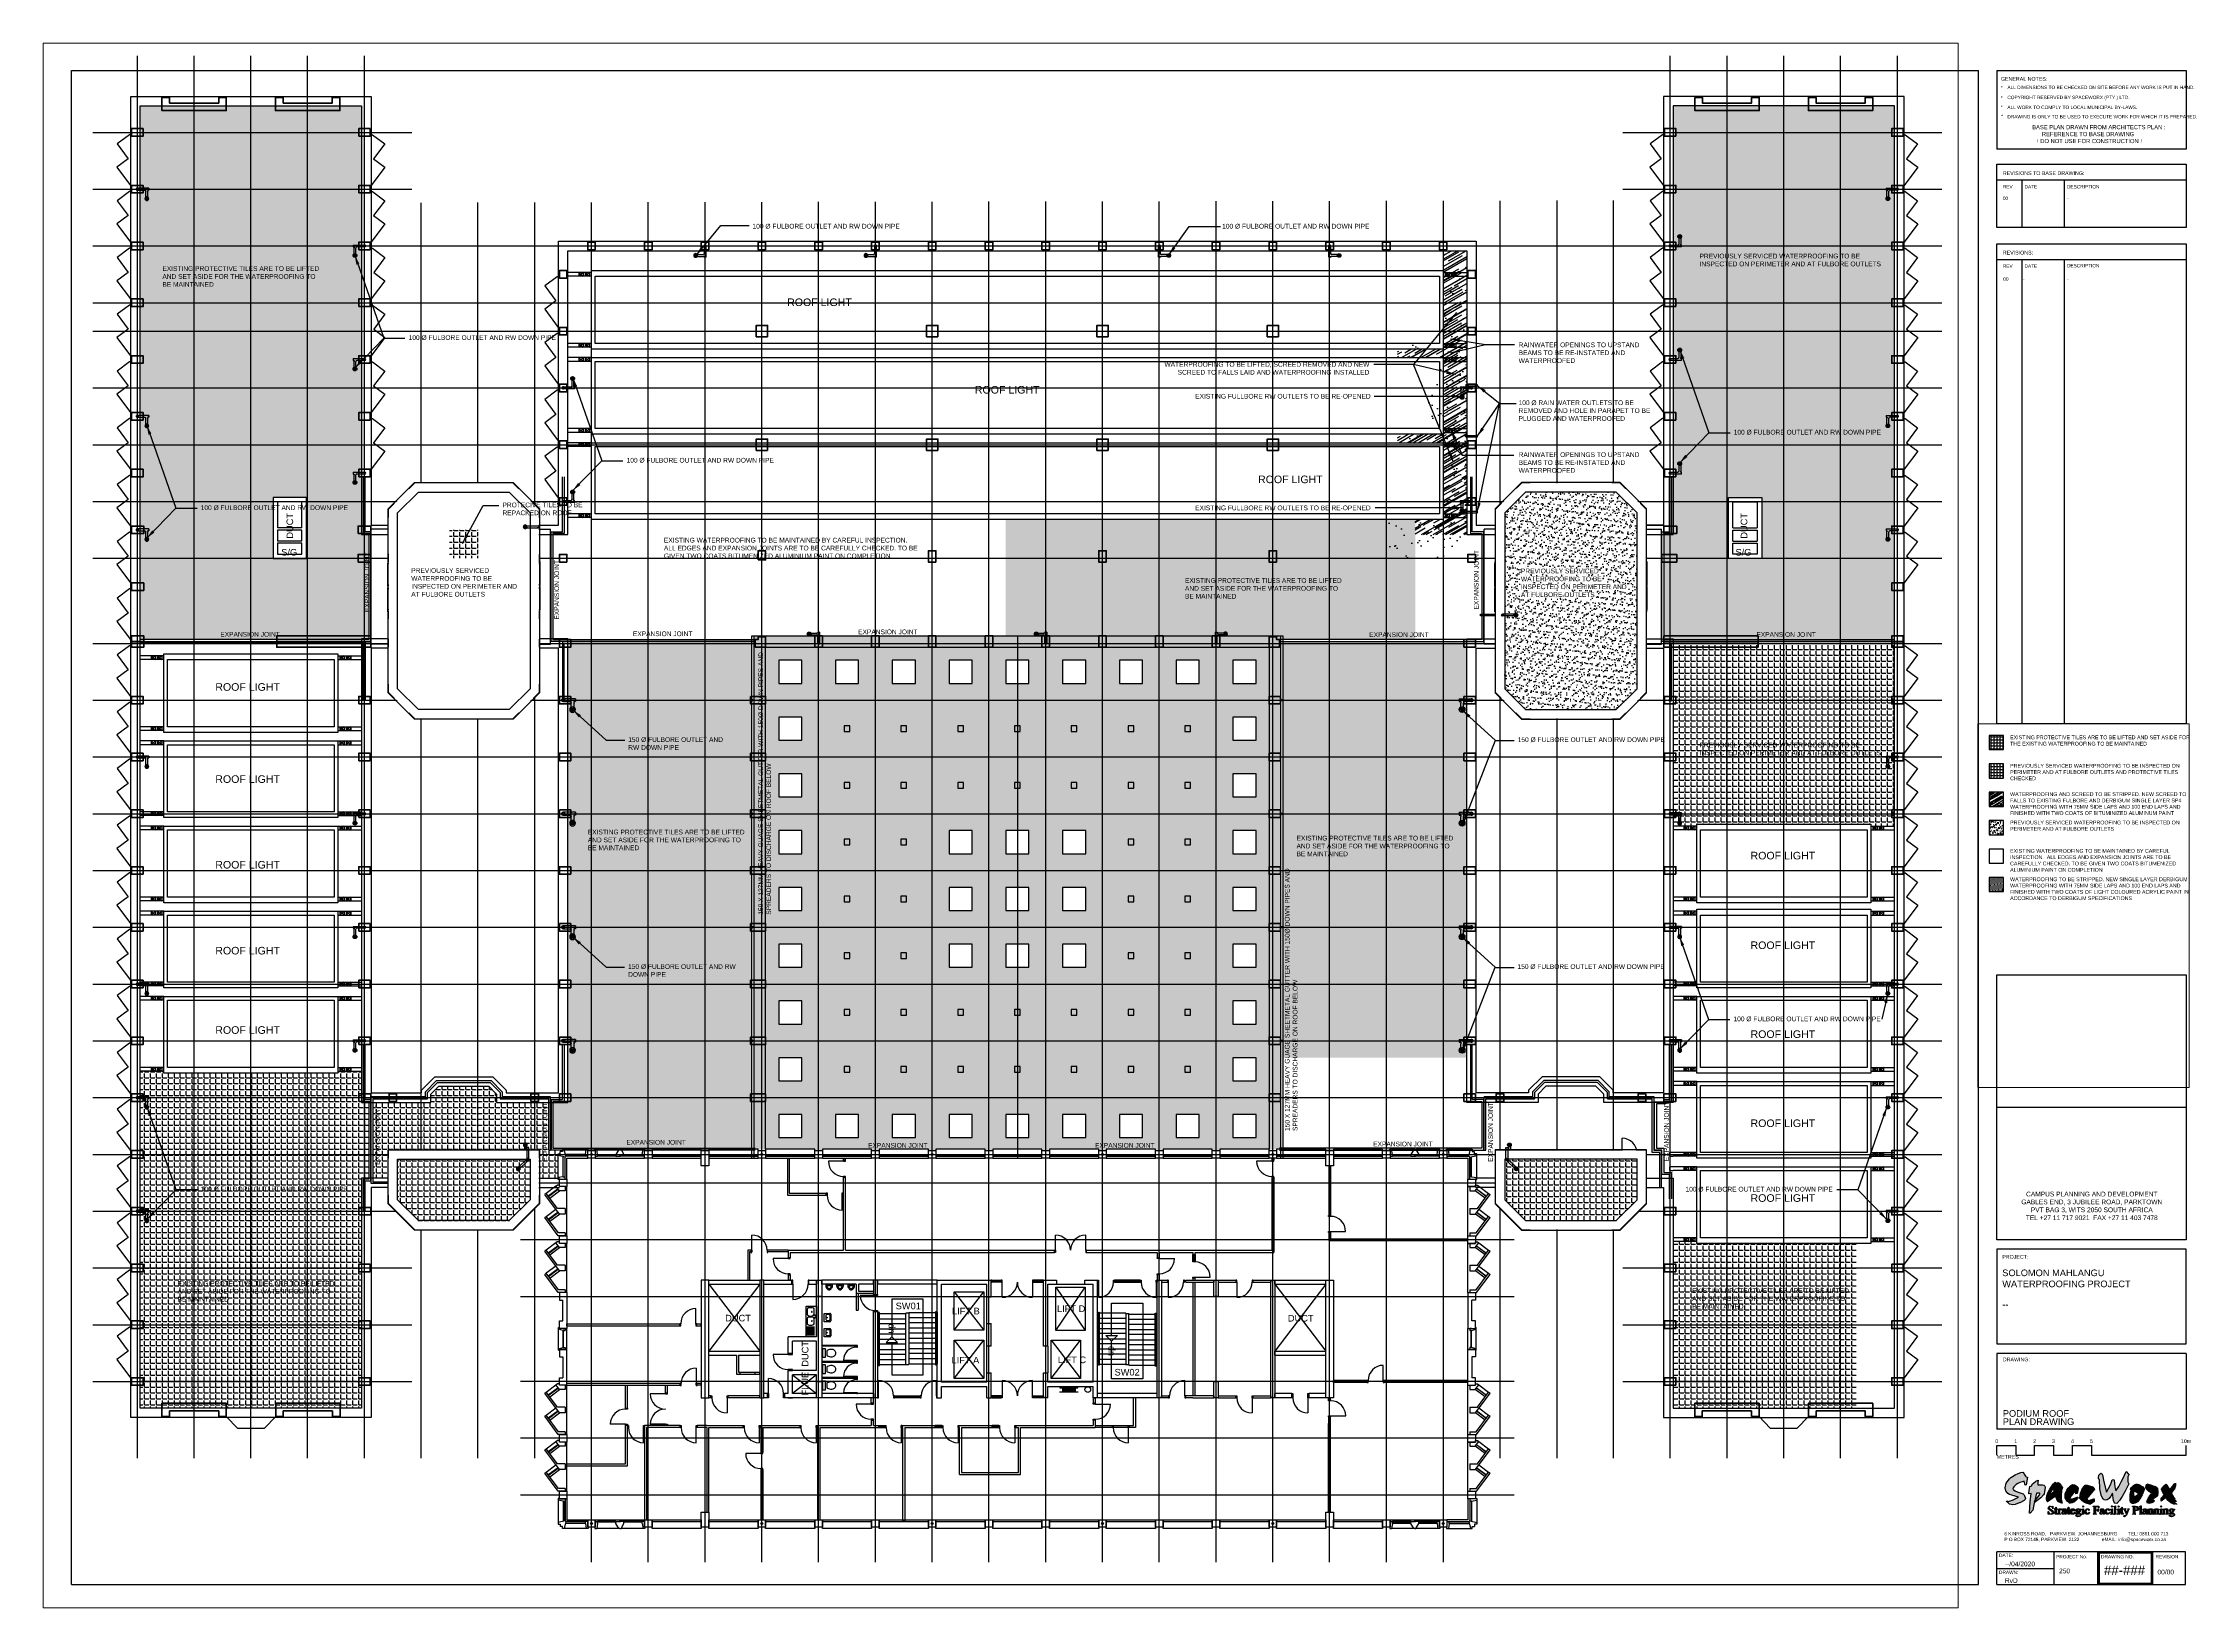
# Paper-space layout 'Podium Roof' of a CAD drawing. Header units: millimetres. Extents: x 1 to 1139, y 0 to 827.
# The model-space entities are those that its viewports show. They can reach past a viewport. Long polylines and large blocks are cut down to what shows.
import ezdxf

# ---------------------------------------------------------------- set-up
doc = ezdxf.new("R2010")
doc.units = ezdxf.units.MM
doc.header["$XCLIPFRAME"] = 0
doc.set_wipeout_variables(frame=1)
for name, pattern in [('PCENTRE', [50.8, 31.75, -6.35, 6.35, -6.35]), ('PCENTRE2', [28.575, 19.05, -3.175, 3.175, -3.175]), ('PDASHED', [19.05, 12.7, -6.35]), ('PPHANTOM2', [31.75, 15.875, -3.175, 3.175, -3.175, 3.175, -3.175])]:
    doc.linetypes.add(name, pattern=pattern)
for name, color, linetype in [('Boundaries_and_building_grids', 140, 'PCENTRE2'), ('Fifth Floor - General', 7, 'Continuous'), ('Fifth Floor - Hatch', 7, 'Continuous'), ('Fifth Floor - Roofs', 7, 'Continuous'), ('Fifth Floor - Text and Leaders', 7, 'Continuous'), ('Fourth Floor - Curtain Walls', 1, 'Continuous'), ('Fourth Floor - Doors Windows and Openings', 1, 'Continuous'), ('Fourth Floor - General', 1, 'Continuous'), ('Fourth Floor - Hatch', 1, 'Continuous'), ('Fourth Floor - Multi-View Blocks', 7, 'Continuous'), ('Fourth Floor - Roofs', 2, 'Continuous'), ('Fourth Floor - Stairs', 8, 'Continuous'), ('Fourth Floor - Structural Members', 5, 'Continuous'), ('Fourth Floor - Text and Leaders', 1, 'Continuous'), ('Fourth Floor - Walls', 3, 'Continuous'), ('Third Floor - General', 1, 'Continuous'), ('Third Floor - Hatch', 1, 'Continuous'), ('Third Floor - Text and Leaders', 1, 'Continuous'), ('Title_Sheet', 1, 'Continuous')]:
    doc.layers.add(name, color=color, linetype=linetype)
doc.styles.add('Arial1', font='arial.ttf')
doc.styles.add('Text_Style_1', font='arial.ttf', dxfattribs={"width": 0.999})
doc.dimstyles.new('ISO-25', dxfattribs={"dimtxt": 2.5, "dimasz": 2.5, "dimexe": 1.25, "dimexo": 0.625, "dimtad": 1, "dimtxsty": 'Standard', "dimcen": 2.5, "dimadec": 0, "dimazin": 0, "dimtfac": 1, "dimtmove": 0, "dimatfit": 3, "dimfxl": 1, "dimarcsym": 0})
picture_1 = doc.add_image_def('image1.jpg', size_in_pixel=(1027, 638))
pattern_1 = [(0, (0, 0), (0, 314.325), [228.6, -85.725]), (90, (0, 0), (-314.325, 2e-14), [228.6, -85.725])]

# ---------------------------------------------------------------- blocks, each defined once
blk = doc.blocks.new('wc8')
for p, q in [((170, -272), (-280, -272)), ((-280, -272), (-280, -422)), ((-280, -422), (170, -422)), ((-185, -186), (75, -186)), ((170, -422), (170, -272))]:
    blk.add_line(p, q)
for centre, radius, start, end in [((28, 44), 280, 160.86188, 180), ((28, 44), 280, 180, 199.13812), ((-12, 58), 237, 140.04387, 160.86188), ((-38, 80), 203, 116.3082, 140.04387), ((-55, 113), 166, 90, 116.3082), ((-55, 113), 166, 63.6918, 90), ((-71, 80), 203, 39.95613, 63.6918), ((-97, 58), 237, 19.13812, 39.95613), ((-138, 44), 280, 0, 19.13812), ((-138, 44), 280, 340.86188, 0), ((341, 71), 589, 191.5799, 204.76911), ((-38, -46), 203, 219.95613, 223.77423), ((-71, -46), 203, 316.22577, 320.04387), ((-451, 71), 589, 335.23089, 348.4201)]:
    blk.add_arc(centre, radius, start, end)
blk = doc.blocks.new('UR3')
for p, q in [((-208, 154), (165, 154)), ((-117, 85), (74, 85))]:
    blk.add_line(p, q)
blk.add_lwpolyline([(-208, 154, 0.0627984), (-193, 37, 0.0766002), (-153, -55, 0.1071431), (-88, -122, 0.1470742), (-22, -142, 0.1470742), (44, -122, 0.1071431), (110, -55, 0.0766002), (149, 37, 0.0627984), (165, 154, 0.0635705)], format="xyb")
for centre, radius, start, end in [((-117, 65), 20, 90, 194.63688), ((121, 127), 267, 194.63688, 211.14449), ((-165, 127), 267, 328.85551, 345.36312), ((74, 65), 20, 345.36312, 90), ((50, 78), 180, 209.43686, 232.38366), ((-22, -7), 69.4, 236.53302, 270), ((-22, -7), 69.4, 270, 303.46698), ((-93, 78), 180, 307.61634, 330.56314)]:
    blk.add_arc(centre, radius, start, end)
blk = doc.blocks.new('sink4')
for p, q in [((0, 0), (-1618, 0)), ((-1618, 0), (-1618, -550)), ((0, -550), (0, 0)), ((-1618, -550), (0, -550)), ((-1068, -150), (-1543, -150)), ((-1068, -204), (-1543, -204)), ((-1068, -258), (-1543, -258)), ((-1068, -312), (-1543, -312)), ((-1068, -366), (-1543, -366)), ((-1068, -420), (-1543, -420)), ((-1543, -475), (-1068, -475)), ((-1004, -400), (-1004, -225)), ((-629, -150), (-929, -150)), ((-929, -475), (-629, -475)), ((-554, -400), (-554, -225)), ((-516, -400), (-516, -225)), ((-141, -150), (-441, -150)), ((-441, -475), (-141, -475)), ((-66, -400), (-66, -225))]:
    blk.add_line(p, q)
for centre in [(-779, -250), (-590, -79), (-490, -79), (-291, -250)]:
    blk.add_circle(centre, 20)
for centre, start, end in [((-929, -225), 90, 180), ((-929, -400), 180, 270), ((-629, -225), 0, 90), ((-629, -400), 270, 0), ((-441, -225), 90, 180), ((-441, -400), 180, 270), ((-141, -225), 0, 90), ((-141, -400), 270, 0)]:
    blk.add_arc(centre, 75, start, end)
blk = doc.blocks.new('whb5')
for p, q in [((-225, 0), (225, 0)), ((-225, -300), (-225, 0)), ((225, 0), (225, -300)), ((-175, -250), (-175, -150)), ((175, -350), (-175, -350)), ((-125, -100), (125, -100)), ((125, -300), (-125, -300)), ((175, -150), (175, -250))]:
    blk.add_line(p, q)
blk.add_circle((0, -153), 14.3)
for centre, start, end in [((-175, -300), 180, 270), ((-125, -150), 90, 180), ((-125, -250), 180, 270), ((125, -150), 0, 90), ((125, -250), 270, 0), ((175, -300), 270, 0)]:
    blk.add_arc(centre, 50, start, end)
blk = doc.blocks.new('OffSetFullbore')
at = {"layer": 'Fourth Floor - Roofs', "linetype": 'Continuous'}
h = blk.add_hatch(dxfattribs=at)
h.set_pattern_fill('lines', color=256, scale=6.25, style=0)
h.set_pattern_definition([(0, (-14818.7696, 134.024), (0, 6.25), [])])
h.paths.add_polyline_path([(-550, -500, -1), (-450, -500, -1)])
at = {"layer": 'Fourth Floor - Roofs', "linetype": 'Continuous', "lineweight": -3}
for p, q in [((-600, 50), (0, 50)), ((-600, 50), (-600, -50)), ((-590, 50), (-590, -50)), ((-600, -50), (-541, -50)), ((-550, -500), (-550, -100)), ((-450, -500), (-450, -100)), ((0, -50), (-400, -50))]:
    blk.add_line(p, q, dxfattribs=at)
at = {"layer": 'Fourth Floor - Roofs', "linetype": 'Continuous'}
for radius in [100, 93.8, 50, 50]:
    blk.add_circle((-500, -500), radius, dxfattribs=at)
at = {"layer": 'Fourth Floor - Roofs', "linetype": 'Continuous', "lineweight": -3}
for centre, radius, start, end in [((0, 0), 50, 270, 90), ((-400, -100), 150, 160.52878, 180), ((-400, -100), 50, 90, 180)]:
    blk.add_arc(centre, radius, start, end, dxfattribs=at)
blk = doc.blocks.new('OffSetFullbore150')
at = {"layer": 'Fourth Floor - Roofs', "linetype": 'Continuous'}
h = blk.add_hatch(dxfattribs=at)
h.set_pattern_fill('lines', color=256, scale=9.375, style=0)
h.set_pattern_definition([(0, (-22228.1545, 201.036), (0, 9.375), [])])
h.paths.add_polyline_path([(-575, -500, -1), (-425, -500, -1)])
at = {"layer": 'Fourth Floor - Roofs', "linetype": 'Continuous', "lineweight": -3}
for p, q in [((-650, 75), (0, 75)), ((-650, 75), (-650, -75)), ((-635, 75), (-635, -75)), ((-650, -75), (-562, -75)), ((-575, -500), (-575, -150)), ((-425, -500), (-425, -150)), ((0, -75), (-350, -75))]:
    blk.add_line(p, q, dxfattribs=at)
at = {"layer": 'Fourth Floor - Roofs', "linetype": 'Continuous'}
for radius in [150, 141, 75, 75]:
    blk.add_circle((-500, -500), radius, dxfattribs=at)
at = {"layer": 'Fourth Floor - Roofs', "linetype": 'Continuous', "lineweight": -3}
for centre, radius, start, end in [((0, 0), 75, 270, 90), ((-350, -150), 225, 160.52878, 180), ((-350, -150), 75, 90, 180)]:
    blk.add_arc(centre, radius, start, end, dxfattribs=at)
blk = doc.blocks.new('Roof Light Middle Block')
at = {"layer": 'Fourth Floor - Roofs', "color": 1, "linetype": 'Continuous', "lineweight": -3}
for p, q in [((-46250, 3850), (-47500, 3850)), ((-46250, 3650), (-47500, 3650)), ((-46925, 3850), (-46925, 3650)), ((-46250, 3850), (-1250, 3850)), ((-46250, -200), (-46250, 3850)), ((-1250, 3850), (-1250, -200)), ((-1250, 3850), (0, 3850)), ((-1250, 3650), (0, 3650)), ((-575, 3850), (-575, 3650)), ((-46250, 100), (-47500, 100)), ((-46925, 100), (-46925, -100)), ((-1250, 100), (0, 100)), ((-575, 100), (-575, -100)), ((-46250, -100), (-47500, -100)), ((-1250, -200), (-46250, -200)), ((-1250, -100), (0, -100))]:
    blk.add_line(p, q, dxfattribs=at)
at = {"layer": 'Fourth Floor - Roofs', "color": 1, "linetype": 'PDASHED', "lineweight": -3}
for p, q in [((-46685, 3850), (-46920, 3650)), ((-46920, 3850), (-46920, 3650)), ((-46920, 3850), (-46685, 3650)), ((-46685, 3850), (-46685, 3650)), ((-46585, 3850), (-46585, 3650)), ((-46585, 3850), (-46350, 3650)), ((-46350, 3850), (-46585, 3650)), ((-46350, 3850), (-46350, 3650)), ((-1150, 3850), (-915, 3650)), ((-1150, 3850), (-1150, 3650)), ((-915, 3850), (-1150, 3650)), ((-915, 3850), (-915, 3650)), ((-815, 3850), (-815, 3650)), ((-580, 3850), (-815, 3650)), ((-815, 3850), (-580, 3650)), ((-580, 3850), (-580, 3650)), ((-46920, 100), (-46685, -100)), ((-46920, 100), (-46920, -100)), ((-46685, 100), (-46920, -100)), ((-46685, 100), (-46685, -100)), ((-46350, 100), (-46585, -100)), ((-46585, 100), (-46585, -100)), ((-46585, 100), (-46350, -100)), ((-46350, 100), (-46350, -100)), ((-915, 100), (-1150, -100)), ((-1150, 100), (-1150, -100)), ((-1150, 100), (-915, -100)), ((-915, 100), (-915, -100)), ((-815, 100), (-580, -100)), ((-580, 100), (-815, -100)), ((-815, 100), (-815, -100)), ((-580, 100), (-580, -100))]:
    blk.add_line(p, q, dxfattribs=at)
at = {"layer": 'Fourth Floor - Roofs', "color": 1, "linetype": 'PCENTRE', "lineweight": -3}
for p, q in [((-46050, 100), (-46050, 3650)), ((-46050, 3650), (-1450, 3650)), ((-1450, 3650), (-1450, 100)), ((-1450, 100), (-46050, 100))]:
    blk.add_line(p, q, dxfattribs=at)
blk = doc.blocks.new('Roof Light')
at = {"layer": 'Fourth Floor - Roofs', "color": 1, "linetype": 'Continuous', "lineweight": -3}
for p, q in [((-10450, 3850), (-11700, 3850)), ((-10450, 3650), (-11700, 3650)), ((-11125, 3850), (-11125, 3650)), ((-10450, 3850), (-1250, 3850)), ((-10450, -200), (-10450, 3850)), ((-1250, 3850), (-1250, -200)), ((-1250, 3850), (0, 3850)), ((-1250, 3650), (0, 3650)), ((-575, 3850), (-575, 3650)), ((-10450, 100), (-11700, 100)), ((-11125, 100), (-11125, -100)), ((-1250, 100), (0, 100)), ((-575, 100), (-575, -100)), ((-10450, -100), (-11700, -100)), ((-1250, -200), (-10450, -200)), ((-1250, -100), (0, -100))]:
    blk.add_line(p, q, dxfattribs=at)
at = {"layer": 'Fourth Floor - Roofs', "color": 1, "linetype": 'PDASHED', "lineweight": -3}
for p, q in [((-11120, 3850), (-11120, 3650)), ((-10885, 3850), (-11120, 3650)), ((-11120, 3850), (-10885, 3650)), ((-10885, 3850), (-10885, 3650)), ((-10550, 3850), (-10785, 3650)), ((-10785, 3850), (-10785, 3650)), ((-10785, 3850), (-10550, 3650)), ((-10550, 3850), (-10550, 3650)), ((-1150, 3850), (-915, 3650)), ((-1150, 3850), (-1150, 3650)), ((-915, 3850), (-1150, 3650)), ((-915, 3850), (-915, 3650)), ((-580, 3850), (-815, 3650)), ((-815, 3850), (-580, 3650)), ((-815, 3850), (-815, 3650)), ((-580, 3850), (-580, 3650)), ((-11120, 100), (-11120, -100)), ((-10885, 100), (-11120, -100)), ((-11120, 100), (-10885, -100)), ((-10885, 100), (-10885, -100)), ((-10550, 100), (-10785, -100)), ((-10785, 100), (-10785, -100)), ((-10785, 100), (-10550, -100)), ((-10550, 100), (-10550, -100)), ((-915, 100), (-1150, -100)), ((-1150, 100), (-1150, -100)), ((-1150, 100), (-915, -100)), ((-915, 100), (-915, -100)), ((-815, 100), (-815, -100)), ((-815, 100), (-580, -100)), ((-580, 100), (-815, -100)), ((-580, 100), (-580, -100))]:
    blk.add_line(p, q, dxfattribs=at)
at = {"layer": 'Fourth Floor - Roofs', "color": 1, "linetype": 'PCENTRE', "lineweight": -3}
for p, q in [((-10250, 100), (-10250, 3650)), ((-10250, 3650), (-1450, 3650)), ((-1450, 3650), (-1450, 100)), ((-1450, 100), (-10250, 100))]:
    blk.add_line(p, q, dxfattribs=at)
blk = doc.blocks.new('Roof Light Middle Block(1)')
at = {"layer": 'Fourth Floor - Roofs', "color": 1, "linetype": 'Continuous', "lineweight": -3}
for p, q in [((-46250, 3850), (-47500, 3850)), ((-46250, 3650), (-47500, 3650)), ((-46925, 3850), (-46925, 3650)), ((-46250, -200), (-46250, 3950)), ((-46250, 3950), (-1250, 3950)), ((-1250, 3950), (-1250, -200)), ((-1250, 3850), (0, 3850)), ((-1250, 3650), (0, 3650)), ((-575, 3850), (-575, 3650)), ((-46250, 100), (-47500, 100)), ((-46925, 100), (-46925, -100)), ((-1250, 100), (0, 100)), ((-575, 100), (-575, -100)), ((-46250, -100), (-47500, -100)), ((-1250, -200), (-46250, -200)), ((-1250, -100), (0, -100))]:
    blk.add_line(p, q, dxfattribs=at)
at = {"layer": 'Fourth Floor - Roofs', "color": 1, "linetype": 'PDASHED', "lineweight": -3}
for p, q in [((-46920, 3850), (-46685, 3650)), ((-46920, 3850), (-46920, 3650)), ((-46685, 3850), (-46920, 3650)), ((-46685, 3850), (-46685, 3650)), ((-46585, 3850), (-46585, 3650)), ((-46350, 3850), (-46585, 3650)), ((-46585, 3850), (-46350, 3650)), ((-46350, 3850), (-46350, 3650)), ((-915, 3850), (-1150, 3650)), ((-1150, 3850), (-915, 3650)), ((-1150, 3850), (-1150, 3650)), ((-915, 3850), (-915, 3650)), ((-815, 3850), (-580, 3650)), ((-580, 3850), (-815, 3650)), ((-815, 3850), (-815, 3650)), ((-580, 3850), (-580, 3650)), ((-46685, 100), (-46920, -100)), ((-46920, 100), (-46685, -100)), ((-46920, 100), (-46920, -100)), ((-46685, 100), (-46685, -100)), ((-46350, 100), (-46585, -100)), ((-46585, 100), (-46350, -100)), ((-46585, 100), (-46585, -100)), ((-46350, 100), (-46350, -100)), ((-1150, 100), (-915, -100)), ((-915, 100), (-1150, -100)), ((-1150, 100), (-1150, -100)), ((-915, 100), (-915, -100)), ((-815, 100), (-580, -100)), ((-580, 100), (-815, -100)), ((-815, 100), (-815, -100)), ((-580, 100), (-580, -100))]:
    blk.add_line(p, q, dxfattribs=at)
at = {"layer": 'Fourth Floor - Roofs', "color": 1, "linetype": 'PCENTRE', "lineweight": -3}
for p, q in [((-46050, 3650), (-1450, 3650)), ((-46050, 100), (-46050, 3650)), ((-1450, 3650), (-1450, 100)), ((-1450, 100), (-46050, 100))]:
    blk.add_line(p, q, dxfattribs=at)
blk = doc.blocks.new('Roof Light(1)')
at = {"layer": 'Fourth Floor - Roofs', "color": 1, "linetype": 'Continuous', "lineweight": -3}
for p, q in [((-10450, 3850), (-11700, 3850)), ((-10450, 3650), (-11700, 3650)), ((-11125, 3850), (-11125, 3650)), ((-10450, 3950), (-1250, 3950)), ((-10450, -200), (-10450, 3950)), ((-1250, 3950), (-1250, -200)), ((-1250, 3850), (0, 3850)), ((-1250, 3650), (0, 3650)), ((-575, 3850), (-575, 3650)), ((-10450, 100), (-11700, 100)), ((-11125, 100), (-11125, -100)), ((-1250, 100), (0, 100)), ((-575, 100), (-575, -100)), ((-10450, -100), (-11700, -100)), ((-1250, -200), (-10450, -200)), ((-1250, -100), (0, -100))]:
    blk.add_line(p, q, dxfattribs=at)
at = {"layer": 'Fourth Floor - Roofs', "color": 1, "linetype": 'PDASHED', "lineweight": -3}
for p, q in [((-11120, 3850), (-11120, 3650)), ((-11120, 3850), (-10885, 3650)), ((-10885, 3850), (-11120, 3650)), ((-10885, 3850), (-10885, 3650)), ((-10785, 3850), (-10785, 3650)), ((-10785, 3850), (-10550, 3650)), ((-10550, 3850), (-10785, 3650)), ((-10550, 3850), (-10550, 3650)), ((-1150, 3850), (-1150, 3650)), ((-1150, 3850), (-915, 3650)), ((-915, 3850), (-1150, 3650)), ((-915, 3850), (-915, 3650)), ((-815, 3850), (-815, 3650)), ((-815, 3850), (-580, 3650)), ((-580, 3850), (-815, 3650)), ((-580, 3850), (-580, 3650)), ((-10885, 100), (-11120, -100)), ((-11120, 100), (-10885, -100)), ((-11120, 100), (-11120, -100)), ((-10885, 100), (-10885, -100)), ((-10785, 100), (-10785, -100)), ((-10550, 100), (-10785, -100)), ((-10785, 100), (-10550, -100)), ((-10550, 100), (-10550, -100)), ((-1150, 100), (-915, -100)), ((-1150, 100), (-1150, -100)), ((-915, 100), (-1150, -100)), ((-915, 100), (-915, -100)), ((-580, 100), (-815, -100)), ((-815, 100), (-815, -100)), ((-815, 100), (-580, -100)), ((-580, 100), (-580, -100))]:
    blk.add_line(p, q, dxfattribs=at)
at = {"layer": 'Fourth Floor - Roofs', "color": 1, "linetype": 'PCENTRE', "lineweight": -3}
for p, q in [((-10250, 100), (-10250, 3650)), ((-10250, 3650), (-1450, 3650)), ((-1450, 3650), (-1450, 100)), ((-1450, 100), (-10250, 100))]:
    blk.add_line(p, q, dxfattribs=at)
blk = doc.blocks.new('45Fullbore')
at = {"layer": 'Fifth Floor - Roofs', "linetype": 'Continuous'}
h = blk.add_hatch(dxfattribs=at)
h.set_pattern_fill('lines', color=256, scale=6.25, style=0)
h.set_pattern_definition([(0, (-14929.808, 245.063), (0, 6.25), [])])
h.paths.add_polyline_path([(-550, -500, -1), (-450, -500, -1)])
at = {"layer": 'Fifth Floor - Roofs', "linetype": 'Continuous', "lineweight": -3}
for p, q in [((-535, -465), (-35, 35)), ((0, 50), (631, 50)), ((631, 50), (631, -50)), ((-465, -535), (35, -35)), ((631, -50), (0, -50))]:
    blk.add_line(p, q, dxfattribs=at)
blk.add_circle((0, 0), 50, dxfattribs=at)
at = {"layer": 'Fifth Floor - Roofs', "linetype": 'Continuous'}
for radius in [100, 93.8, 50, 50]:
    blk.add_circle((-500, -500), radius, dxfattribs=at)
at = {"layer": 'Fifth Floor - Roofs', "linetype": 'Continuous', "lineweight": -3}
blk.add_arc((0, 0), 50, 315, 135, dxfattribs=at)
blk = doc.blocks.new('100Outlet')
at = {"layer": 'Fourth Floor - Roofs', "linetype": 'Continuous', "lineweight": -3}
for p, q in [((-50, 0), (-50, 631)), ((-50, 631), (50, 631)), ((50, 631), (50, 0))]:
    blk.add_line(p, q, dxfattribs=at)
blk.add_circle((0, 0), 50, dxfattribs=at)
blk = doc.blocks.new('100Outlet(1)')
at = {"layer": 'Fourth Floor - Roofs', "linetype": 'Continuous', "lineweight": -3}
for p, q in [((-50, 1163), (50, 1163)), ((-50, 0), (-50, 1163)), ((50, 1163), (50, 0))]:
    blk.add_line(p, q, dxfattribs=at)
blk.add_circle((0, 0), 50, dxfattribs=at)
blk = doc.blocks.new('100FullboreOnly')
at = {"layer": 'Fifth Floor - Roofs', "linetype": 'Continuous'}
h = blk.add_hatch(dxfattribs=at)
h.set_pattern_fill('lines', color=256, scale=6.25, style=0)
h.set_pattern_definition([(0, (-14929.808, 245.063), (0, 6.25), [])])
h.paths.add_polyline_path([(-550, -500, -1), (-450, -500, -1)])
at = {"layer": 'Fifth Floor - Roofs', "linetype": 'Continuous', "lineweight": -3}
for p, q in [((-535, -465), (-35, 35)), ((-465, -535), (35, -35))]:
    blk.add_line(p, q, dxfattribs=at)
blk.add_circle((0, 0), 50, dxfattribs=at)
at = {"layer": 'Fifth Floor - Roofs', "linetype": 'Continuous'}
for radius in [100, 93.8, 50, 50]:
    blk.add_circle((-500, -500), radius, dxfattribs=at)
at = {"layer": 'Fifth Floor - Roofs', "linetype": 'Continuous', "lineweight": -3}
blk.add_arc((0, 0), 50, 315, 135, dxfattribs=at)

msp = doc.modelspace()

# ---------------------------------------------------------------- hatches: boundary and pattern name
at = {"layer": 'Fourth Floor - Hatch', "linetype": 'Continuous'}
h = msp.add_hatch(dxfattribs=at)
h.set_pattern_fill('ANGLE', color=8, scale=45, style=0)
h.set_pattern_definition(pattern_1)
h.paths.add_polyline_path([(-47383, 65176), (-35683, 65176), (-35683, 42526), (-35293, 42526), (-35293, 36986), (-47383, 36986)])
h.paths.add_polyline_path([(-40363, 44491), (-38603, 44491), (-38603, 41261), (-40363, 41261)])
h = msp.add_hatch(dxfattribs=at)
h.set_pattern_fill('ANGLE', color=61, scale=45, style=0)
h.set_pattern_definition(pattern_1)
h.paths.add_polyline_path([(33617, 65176), (45317, 65176), (45317, 36986), (33617, 36986), (33617, 37026), (33127, 37026), (33127, 42526), (33617, 42526)])
h.paths.add_polyline_path([(36537, 44491), (38297, 44491), (38297, 41261), (36537, 41261)])
h = msp.add_hatch(dxfattribs=at)
h.set_pattern_fill('AR-RROOF', color=8, scale=15, angle=30, style=0)
h.paths.add_polyline_path([(21467, 57526), (22717, 57526), (22717, 52981), (22717, 51996), (22717, 48206), (22717, 47221), (22717, 43201), (22717, 42526), (19993, 42526), (19993, 43326), (21467, 43326), (21467, 47376), (19060, 47376), (19060, 47826), (21467, 47826), (21467, 51876), (19060, 51876), (19060, 52326), (21467, 52326)])
h = msp.add_hatch(dxfattribs=at)
h.set_pattern_fill('AR-SAND', color=9, scale=25, style=0)
h.paths.add_polyline_path([(21492, 56771), (22717, 56771), (22717, 52981), (22717, 51996), (22717, 48206), (22717, 47221), (22717, 43201), (22717, 42526), (21467, 41276), (18467, 41276), (18468, 43150), (21492, 43151), (21492, 47451), (19696, 47451), (19696, 47926), (21492, 47926), (21492, 52226), (19400, 52226), (19400, 52701), (21492, 52701)])
h = msp.add_hatch(dxfattribs=at)
h.set_pattern_fill('AR-SAND', color=9, scale=25, style=0)
h.paths.add_polyline_path([(21492, 56771), (22717, 56771), (22717, 43431), (21492, 43431), (21492, 47451), (20217, 47451), (20217, 47926), (21492, 52226), (20296, 52226), (20296, 52701), (21492, 52701)])
h = msp.add_hatch(dxfattribs=at)
h.set_pattern_fill('AR-SAND', color=9, scale=25, style=0)
h.paths.add_polyline_path([(21492, 56771), (21492, 52981), (22717, 52981), (22717, 56771)])
h = msp.add_hatch(dxfattribs=at)
h.set_pattern_fill('ANGLE', color=8, scale=45, style=0)
h.set_pattern_definition(pattern_1)
h.paths.add_polyline_path([(-1643, 43326), (19993, 43326), (19993, 36986), (12994, 36986), (12994, 37176), (-1643, 37176)])
h = msp.add_hatch(dxfattribs=at)
h.set_pattern_fill('ANGLE', color=8, scale=45, style=0)
h.set_pattern_definition(pattern_1)
h.paths.add_polyline_path([(-24783, 36766), (-15060, 36766), (-15060, 10101), (-25573, 10101), (-25573, 12526), (-24783, 12526)])
at = {"layer": 'Fourth Floor - Hatch', "linetype": 'Continuous', "lineweight": -3}
h = msp.add_hatch(dxfattribs=at)
h.set_pattern_fill('DOTS', color=8, scale=75, angle=30, style=0)
h.paths.add_polyline_path([(-14933, 37176), (12867, 37176), (12867, 10046), (9667, 10046), (9667, 9976), (9267, 9976), (9267, 10046), (6667, 10046), (6667, 9976), (6267, 9976), (6267, 10046), (3667, 10046), (3667, 9976), (3267, 9976), (3267, 10046), (667, 10046), (667, 9976), (267, 9976), (267, 10046), (-2333, 10046), (-2333, 9976), (-2733, 9976), (-2733, 10046), (-5333, 10046), (-5333, 9976), (-5733, 9976), (-5733, 10046), (-8333, 10046), (-8333, 9976), (-8733, 9976), (-8733, 10046), (-11333, 10046), (-11333, 9976), (-11733, 9976), (-11733, 10046), (-14933, 10046)])
h.paths.add_polyline_path([(-13643, 11886), (-13643, 10666), (-12423, 10666), (-12423, 11886)])
h.paths.add_polyline_path([(-10643, 11886), (-10643, 10666), (-9423, 10666), (-9423, 11886)])
h.paths.add_polyline_path([(-7643, 11886), (-7643, 10666), (-6423, 10666), (-6423, 11886)])
h.paths.add_polyline_path([(-4643, 11886), (-4643, 10666), (-3423, 10666), (-3423, 11886)])
h.paths.add_polyline_path([(-1643, 11886), (-1643, 10666), (-423, 10666), (-423, 11886)])
h.paths.add_polyline_path([(1357, 11886), (1357, 10666), (2577, 10666), (2577, 11886)])
h.paths.add_polyline_path([(4357, 11886), (4357, 10666), (5577, 10666), (5577, 11886)])
h.paths.add_polyline_path([(7357, 11886), (7357, 10666), (8577, 10666), (8577, 11886)])
h.paths.add_polyline_path([(10357, 11886), (10357, 10666), (11577, 10666), (11577, 11886)])
h.paths.add_polyline_path([(10357, 14886), (10357, 13666), (11577, 13666), (11577, 14886)])
h.paths.add_polyline_path([(10357, 17886), (10357, 16666), (11577, 16666), (11577, 17886)])
h.paths.add_polyline_path([(10357, 20886), (10357, 19666), (11577, 19666), (11577, 20886)])
h.paths.add_polyline_path([(10357, 23886), (10357, 22666), (11577, 22666), (11577, 23886)])
h.paths.add_polyline_path([(10357, 26886), (10357, 25666), (11577, 25666), (11577, 26886)])
h.paths.add_polyline_path([(10357, 29886), (10357, 28666), (11577, 28666), (11577, 29886)])
h.paths.add_polyline_path([(10357, 32886), (10357, 31666), (11577, 31666), (11577, 32886)])
h.paths.add_polyline_path([(10357, 35886), (10357, 34666), (11577, 34666), (11577, 35886)])
h.paths.add_polyline_path([(7357, 35886), (7357, 34666), (8577, 34666), (8577, 35886)])
h.paths.add_polyline_path([(4357, 35886), (4357, 34666), (5577, 34666), (5577, 35886)])
h.paths.add_polyline_path([(1357, 35886), (1357, 34666), (2577, 34666), (2577, 35886)])
h.paths.add_polyline_path([(-1643, 35886), (-1643, 34666), (-423, 34666), (-423, 35886)])
h.paths.add_polyline_path([(-4643, 35886), (-4643, 34666), (-3423, 34666), (-3423, 35886)])
h.paths.add_polyline_path([(-7643, 35886), (-7643, 34666), (-6423, 34666), (-6423, 35886)])
h.paths.add_polyline_path([(-10643, 35886), (-10643, 34666), (-9423, 34666), (-9423, 35886)])
h.paths.add_polyline_path([(-13643, 35886), (-13643, 34666), (-12423, 34666), (-12423, 35886)])
h.paths.add_polyline_path([(-13643, 32886), (-13643, 31666), (-12423, 31666), (-12423, 32886)])
h.paths.add_polyline_path([(-13643, 29886), (-13643, 28666), (-12423, 28666), (-12423, 29886)])
h.paths.add_polyline_path([(-13643, 26886), (-13643, 25666), (-12423, 25666), (-12423, 26886)])
h.paths.add_polyline_path([(-13643, 23886), (-13643, 22666), (-12423, 22666), (-12423, 23886)])
h.paths.add_polyline_path([(-13643, 20886), (-13643, 19666), (-12423, 19666), (-12423, 20886)])
h.paths.add_polyline_path([(-13643, 17886), (-13643, 16666), (-12423, 16666), (-12423, 17886)])
h.paths.add_polyline_path([(-13643, 14886), (-13643, 13666), (-12423, 13666), (-12423, 14886)])
h.paths.add_polyline_path([(-4643, 26886), (-4643, 25666), (-3423, 25666), (-3423, 26886)])
h.paths.add_polyline_path([(-1643, 26886), (-1643, 25666), (-423, 25666), (-423, 26886)])
h.paths.add_polyline_path([(1357, 26886), (1357, 25666), (2577, 25666), (2577, 26886)])
h.paths.add_polyline_path([(-4643, 23886), (-4643, 22666), (-3423, 22666), (-3423, 23886)])
h.paths.add_polyline_path([(-1643, 23886), (-1643, 22666), (-423, 22666), (-423, 23886)])
h.paths.add_polyline_path([(1357, 23886), (1357, 22666), (2577, 22666), (2577, 23886)])
h.paths.add_polyline_path([(-4643, 20886), (-4643, 19666), (-3423, 19666), (-3423, 20886)])
h.paths.add_polyline_path([(-1643, 20886), (-1643, 19666), (-423, 19666), (-423, 20886)])
h.paths.add_polyline_path([(1357, 20886), (1357, 19666), (2577, 19666), (2577, 20886)])
at = {"layer": 'Fourth Floor - Hatch', "linetype": 'Continuous'}
h = msp.add_hatch(dxfattribs=at)
h.set_pattern_fill('ANGLE', color=8, scale=45, style=0)
h.set_pattern_definition(pattern_1)
h.paths.add_polyline_path([(12994, 36886), (22717, 36886), (22717, 14886), (12994, 14886)])
h = msp.add_hatch(dxfattribs=at)
h.set_pattern_fill('ANGLE', color=61, scale=45, style=0)
h.set_pattern_definition(pattern_1)
h.paths.add_polyline_path([(33617, 36766), (45317, 36766), (45317, 27126), (44067, 27126), (44067, 27226), (34867, 27226), (34867, 27126), (33617, 27126)])
h = msp.add_hatch(dxfattribs=at)
h.set_pattern_fill('ANGLE', color=8, scale=45, style=0)
h.set_pattern_definition(pattern_1)
h.paths.add_polyline_path([(-47383, 14176), (-46133, 14176), (-46133, 14076), (-36933, 14076), (-36933, 14176), (-35683, 14176), (-35683, 12526), (-35293, 12526), (-35293, 8526), (-35683, 8526), (-35683, -3624), (-47383, -3624)])
h = msp.add_hatch(dxfattribs=at)
h.set_pattern_fill('ANGLE', color=8, scale=45, style=0)
h.set_pattern_definition(pattern_1)
h.paths.add_polyline_path([(-35073, 12526), (-32018, 12526), (-32018, 12967), (-31602, 13383), (-28964, 13383), (-28548, 12967), (-28548, 12526), (-25793, 12526), (-25793, 10001), (-25303, 10001), (-25303, 8526), (-26433, 8526), (-26433, 9576), (-26333, 9576), (-26333, 9976), (-26283, 10026), (-34283, 10026), (-34283, 8526), (-35073, 8526)])
h = msp.add_hatch(dxfattribs=at)
h.set_pattern_fill('ANGLE', color=8, scale=45, style=0)
h.set_pattern_definition(pattern_1)
h.paths.add_polyline_path([(33617, 5176), (34867, 5176), (34867, 5076), (43306, 5076), (43306, -3624), (33617, -3624)])
at = {"layer": 'Third Floor - Hatch', "linetype": 'Continuous', "lineweight": -3}
h = msp.add_hatch(dxfattribs=at)
h.set_pattern_fill('ANGLE', color=8, scale=45, style=0)
h.set_pattern_definition(pattern_1)
h.paths.add_polyline_path([(96601, 67415), (96601, 65915), (98101, 65915), (98101, 67415)])
h = msp.add_hatch(dxfattribs=at)
h.set_pattern_fill('ANGLE', color=61, scale=45, style=0)
h.set_pattern_definition(pattern_1)
h.paths.add_polyline_path([(96601, 64415), (96601, 62915), (98101, 62915), (98101, 64415)])
h = msp.add_hatch(dxfattribs=at)
h.set_pattern_fill('AR-RROOF', color=8, scale=15, angle=30, style=0)
h.paths.add_polyline_path([(96601, 61415), (96601, 59915), (98101, 59915), (98101, 61415)])
h = msp.add_hatch(dxfattribs=at)
h.set_pattern_fill('AR-SAND', color=61, scale=7.5, angle=30, style=0)
h.paths.add_polyline_path([(96601, 58415), (96601, 56915), (98101, 56915), (98101, 58415)])
h = msp.add_hatch(dxfattribs=at)
h.set_pattern_fill('DOTS', color=8, scale=75, angle=30, style=0)
h.paths.add_polyline_path([(96601, 52415), (96601, 50915), (98101, 50915), (98101, 52415)])

# ---------------------------------------------------------------- linework, layer by layer
at = {"layer": 'Boundaries_and_building_grids', "color": 140, "linetype": 'PCENTRE', "lineweight": -3}
for p, q in [((-47533, -6274), (-47533, 67826)), ((-44533, -6274), (-44533, 67826)), ((-41533, -6274), (-41533, 67826)), ((-38533, -6274), (-38533, 67826)), ((-35533, -6274), (-35533, 67826)), ((33467, -6274), (33467, 67826)), ((36467, -6274), (36467, 67826)), ((39467, -6274), (39467, 67826)), ((42467, -6274), (42467, 67826)), ((45467, -6274), (45467, 67826)), ((-49883, 63776), (-33033, 63776)), ((30967, 63776), (47817, 63776)), ((-49883, 60776), (-33033, 60776)), ((30967, 60776), (47817, 60776)), ((-32533, -6274), (-32533, 60064)), ((-29533, -6274), (-29533, 60069)), ((-26533, -6274), (-26533, 60075)), ((-23533, -11774), (-23533, 60080)), ((-20533, -11774), (-20533, 60085)), ((-17533, -11774), (-17533, 60091)), ((-14533, -11774), (-14533, 60096)), ((-11533, -11774), (-11533, 60102)), ((-8533, -11774), (-8533, 60107)), ((-5533, -11774), (-5533, 60112)), ((-2533, -11774), (-2533, 60118)), ((467, -11774), (467, 60123)), ((3467, -11774), (3467, 60129)), ((6467, -11774), (6467, 60134)), ((9467, -11774), (9467, 60140)), ((12467, -11774), (12467, 60145)), ((15467, -11774), (15467, 60150)), ((18467, -11774), (18467, 60156)), ((21467, 60161), (21467, -11774)), ((24467, 60167), (24467, -6274)), ((27467, 60172), (27467, -6274)), ((30467, -6274), (30467, 60177)), ((-49883, 57776), (47817, 57776)), ((-49883, 54776), (47817, 54776)), ((-49883, 53276), (47817, 53276)), ((-49883, 50276), (47817, 50276)), ((-49883, 47276), (47817, 47276)), ((-49883, 44276), (47817, 44276)), ((-49883, 41276), (47817, 41276)), ((-49883, 36776), (47817, 36776)), ((-49883, 33776), (47817, 33776)), ((-49883, 30776), (47817, 30776)), ((-49883, 27776), (47817, 27776)), ((-49883, 24776), (47817, 24776)), ((-49883, 21776), (47817, 21776)), ((-49883, 18776), (47817, 18776)), ((-49883, 15776), (47817, 15776)), ((-49883, 12776), (47817, 12776)), ((-49883, 9776), (47817, 9776)), ((-27283, 8276), (25217, 8276)), ((-49883, 6776), (-33033, 6776)), ((30967, 6776), (47817, 6776)), ((-27283, 5276), (25217, 5276)), ((-49883, 3776), (-33033, 3776)), ((30967, 3776), (47817, 3776)), ((-27283, 2276), (25217, 2276)), ((-49883, 776), (-33033, 776)), ((30967, 776), (47817, 776)), ((-49883, -2224), (-33033, -2224)), ((25217, -2224), (-27283, -2224)), ((30967, -2224), (47817, -2224)), ((25217, -5224), (-27283, -5224)), ((25217, -8224), (-27283, -8224))]:
    msp.add_line(p, q, dxfattribs=at)
at = {"layer": 'Fifth Floor - Roofs', "color": 3, "linetype": 'Continuous'}
for p, q in [((-34283, 43879, 17250), (-32886, 45276, 17250)), ((-32886, 45276, 17250), (-27679, 45276, 17250)), ((-27679, 45276, 17250), (-26283, 43879, 17250)), ((-34283, 34172, 17250), (-34283, 43879, 17250)), ((-26283, 43879, 17250), (-26283, 34172, 17250)), ((-32886, 32776, 17250), (-34283, 34172, 17250)), ((-26283, 34172, 17250), (-27679, 32776, 17250)), ((-27679, 32776, 17250), (-32886, 32776, 17250)), ((-34283, 7172, 17250), (-34283, 10026, 17250)), ((-34283, 10026, 17250), (-26283, 10026, 17250)), ((-26283, 10026, 17250), (-26283, 7172, 17250)), ((-32886, 5776, 17250), (-34283, 7172, 17250)), ((-26283, 7172, 17250), (-27679, 5776, 17250)), ((-27679, 5776, 17250), (-32886, 5776, 17250))]:
    msp.add_line(p, q, dxfattribs=at)
at = {"layer": 'Fourth Floor - Curtain Walls', "color": 3, "linetype": 'Continuous', "lineweight": -3}
for p, q in [((-34303, 41099, 13800), (-34303, 41000, 13800)), ((-34233, 41099, 13800), (-34303, 41099, 13800)), ((-34033, 40958, 13800), (-34303, 41000, 13800)), ((-33933, 41076, 13800), (-33933, 40958, 13800)), ((-26633, 41076, 13800), (-26633, 40958, 13800)), ((-26533, 40958, 13800), (-26263, 41000, 13800)), ((-26333, 41099, 13800), (-26263, 41099, 13800)), ((-26263, 41099, 13800), (-26263, 41000, 13800)), ((24197, 41099, 13800), (24197, 41000, 13800)), ((24267, 41099, 13800), (24197, 41099, 13800)), ((24467, 40958, 13800), (24197, 41000, 13800)), ((24567, 41076, 13800), (24567, 40958, 13800)), ((31867, 41076, 13800), (31867, 40958, 13800)), ((31967, 40958, 13800), (32237, 41000, 13800)), ((32167, 41099, 13800), (32237, 41099, 13800)), ((32237, 41099, 13800), (32237, 41000, 13800)), ((-34301, 39835, 13800), (-34033, 39989, 13800)), ((-34301, 39776, 13800), (-34301, 39835, 13800)), ((-34033, 40958, 13800), (-33933, 40958, 13800)), ((-34033, 39989, 13800), (-33932, 39989, 13800)), ((-33932, 39989, 13800), (-33932, 39743, 13800)), ((-26634, 39989, 13800), (-26634, 39743, 13800)), ((-26533, 39989, 13800), (-26634, 39989, 13800)), ((-26533, 40958, 13800), (-26633, 40958, 13800)), ((-26265, 39835, 13800), (-26533, 39989, 13800)), ((-26265, 39776, 13800), (-26265, 39835, 13800)), ((24199, 39835, 13800), (24467, 39989, 13800)), ((24199, 39776, 13800), (24199, 39835, 13800)), ((24467, 40958, 13800), (24567, 40958, 13800)), ((24467, 39989, 13800), (24568, 39989, 13800)), ((24568, 39989, 13800), (24568, 39743, 13800)), ((31866, 39989, 13800), (31866, 39743, 13800)), ((31967, 39989, 13800), (31866, 39989, 13800)), ((31967, 40958, 13800), (31867, 40958, 13800)), ((32235, 39835, 13800), (31967, 39989, 13800)), ((32235, 39776, 13800), (32235, 39835, 13800)), ((-34301, 39776, 13800), (-34301, 39717, 13800)), ((-34301, 39717, 13800), (-34033, 39562, 13800)), ((-34033, 39562, 13800), (-33932, 39562, 13800)), ((-33932, 39562, 13800), (-33932, 39809, 13800)), ((-26634, 39562, 13800), (-26634, 39809, 13800)), ((-26533, 39562, 13800), (-26634, 39562, 13800)), ((-26265, 39717, 13800), (-26533, 39562, 13800)), ((-26265, 39776, 13800), (-26265, 39717, 13800)), ((24199, 39776, 13800), (24199, 39717, 13800)), ((24199, 39717, 13800), (24467, 39562, 13800)), ((24467, 39562, 13800), (24568, 39562, 13800)), ((24568, 39562, 13800), (24568, 39809, 13800)), ((31866, 39562, 13800), (31866, 39809, 13800)), ((31967, 39562, 13800), (31866, 39562, 13800)), ((32235, 39717, 13800), (31967, 39562, 13800)), ((32235, 39776, 13800), (32235, 39717, 13800)), ((-34033, 38594, 13800), (-34303, 38552, 13800)), ((-34303, 38452, 13800), (-34303, 38552, 13800)), ((-34233, 38452, 13800), (-34303, 38452, 13800)), ((-34033, 38594, 13800), (-33933, 38594, 13800)), ((-33933, 38476, 13800), (-33933, 38594, 13800)), ((-26633, 38476, 13800), (-26633, 38594, 13800)), ((-26533, 38594, 13800), (-26633, 38594, 13800)), ((-26533, 38594, 13800), (-26263, 38552, 13800)), ((-26333, 38452, 13800), (-26263, 38452, 13800)), ((-26263, 38452, 13800), (-26263, 38552, 13800)), ((24467, 38594, 13800), (24197, 38552, 13800)), ((24197, 38452, 13800), (24197, 38552, 13800)), ((24267, 38452, 13800), (24197, 38452, 13800)), ((24467, 38594, 13800), (24567, 38594, 13800)), ((24567, 38476, 13800), (24567, 38594, 13800)), ((31867, 38476, 13800), (31867, 38594, 13800)), ((31967, 38594, 13800), (31867, 38594, 13800)), ((31967, 38594, 13800), (32237, 38552, 13800)), ((32167, 38452, 13800), (32237, 38452, 13800)), ((32237, 38452, 13800), (32237, 38552, 13800)), ((-23356, 10046, 13800), (-23257, 10046, 13800)), ((-23356, 9976, 13800), (-23356, 10046, 13800)), ((-23333, 9676, 13800), (-23215, 9676, 13800)), ((-23215, 9776, 13800), (-23257, 10046, 13800)), ((-23215, 9776, 13800), (-23215, 9676, 13800)), ((-22092, 10044, 13800), (-22246, 9776, 13800)), ((-22246, 9776, 13800), (-22246, 9675, 13800)), ((-22246, 9675, 13800), (-22000, 9675, 13800)), ((-22033, 10044, 13800), (-22092, 10044, 13800)), ((-21819, 9675, 13800), (-22066, 9675, 13800)), ((-22033, 10044, 13800), (-21974, 10044, 13800)), ((-21974, 10044, 13800), (-21819, 9776, 13800)), ((-21819, 9776, 13800), (-21819, 9675, 13800)), ((-20851, 9776, 13800), (-20809, 10046, 13800)), ((-20851, 9776, 13800), (-20851, 9676, 13800)), ((-20733, 9676, 13800), (-20851, 9676, 13800)), ((-20709, 10046, 13800), (-20809, 10046, 13800)), ((-20709, 9976, 13800), (-20709, 10046, 13800)), ((18644, 10046, 13800), (18743, 10046, 13800)), ((18644, 9976, 13800), (18644, 10046, 13800)), ((18667, 9676, 13800), (18785, 9676, 13800)), ((18785, 9776, 13800), (18743, 10046, 13800)), ((18785, 9776, 13800), (18785, 9676, 13800)), ((19908, 10044, 13800), (19754, 9776, 13800)), ((19754, 9776, 13800), (19754, 9675, 13800)), ((19754, 9675, 13800), (20000, 9675, 13800)), ((19967, 10044, 13800), (19908, 10044, 13800)), ((20181, 9675, 13800), (19934, 9675, 13800)), ((19967, 10044, 13800), (20026, 10044, 13800)), ((20026, 10044, 13800), (20181, 9776, 13800)), ((20181, 9776, 13800), (20181, 9675, 13800)), ((21149, 9776, 13800), (21191, 10046, 13800)), ((21149, 9776, 13800), (21149, 9676, 13800)), ((21267, 9676, 13800), (21149, 9676, 13800)), ((21291, 10046, 13800), (21191, 10046, 13800)), ((21291, 9976, 13800), (21291, 10046, 13800)), ((21644, 9976, 13800), (21644, 10046, 13800)), ((21644, 10046, 13800), (21743, 10046, 13800)), ((21667, 9676, 13800), (21785, 9676, 13800)), ((21785, 9776, 13800), (21743, 10046, 13800)), ((21785, 9776, 13800), (21785, 9676, 13800)), ((22828, 9676, 13800), (22911, 10046, 13800)), ((22828, 9676, 13800), (22847, 9656, 13800)), ((22867, 9636, 13800), (22847, 9656, 13800)), ((22867, 9636, 13800), (23237, 9720, 13800)), ((22911, 10046, 13800), (23005, 10046, 13800)), ((23005, 10046, 13800), (23005, 9934, 13800)), ((23005, 9934, 13800), (23126, 9934, 13800)), ((23126, 9813, 13800), (23126, 9934, 13800)), ((23237, 9813, 13800), (23126, 9813, 13800)), ((23237, 9720, 13800), (23237, 9813, 13800)), ((-25417, 8105, 13800), (-25352, 8153, 13800)), ((-25228, 7853, 13800), (-25417, 8105, 13800)), ((-25233, 8153, 13800), (-25352, 8153, 13800)), ((-24933, 8076, 13800), (-24933, 7853, 13800)), ((22867, 8476, 13800), (22867, 8594, 13800)), ((22967, 8594, 13800), (22867, 8594, 13800)), ((22867, 8076, 13800), (22867, 7853, 13800)), ((22967, 8594, 13800), (23237, 8552, 13800)), ((23163, 7853, 13800), (23351, 8105, 13800)), ((23167, 8452, 13800), (23237, 8452, 13800)), ((23167, 8153, 13800), (23287, 8153, 13800)), ((23237, 8452, 13800), (23237, 8552, 13800)), ((23287, 8153, 13800), (23351, 8105, 13800)), ((-25933, 7719, 13800), (-26008, 7663, 13800)), ((-25233, 6626, 13800), (-26008, 7663, 13800)), ((-25339, 6926, 13800), (-25933, 7719, 13800)), ((-24933, 6926, 13800), (-25339, 6926, 13800)), ((-24933, 7853, 13800), (-25228, 7853, 13800)), ((-24933, 6926, 13800), (-24933, 6626, 13800)), ((22867, 7853, 13800), (23163, 7853, 13800)), ((22867, 6926, 13800), (23274, 6926, 13800)), ((22867, 6926, 13800), (22867, 6626, 13800)), ((23167, 6626, 13800), (23943, 7663, 13800)), ((23274, 6926, 13800), (23867, 7719, 13800)), ((23867, 7719, 13800), (23943, 7663, 13800)), ((-26008, 6439, 13800), (-25933, 6495, 13800)), ((-25288, 5476, 13800), (-26008, 6439, 13800)), ((-25283, 5626, 13800), (-25933, 6495, 13800)), ((-24933, 6626, 13800), (-25233, 6626, 13800)), ((22867, 6626, 13800), (23167, 6626, 13800)), ((23217, 5626, 13800), (23867, 6495, 13800)), ((23223, 5476, 13800), (23943, 6439, 13800)), ((23867, 6495, 13800), (23943, 6439, 13800)), ((-25933, 4719, 13800), (-26008, 4663, 13800)), ((-25233, 3626, 13800), (-26008, 4663, 13800)), ((-25339, 3926, 13800), (-25933, 4719, 13800)), ((-25352, 5153, 13800), (-25417, 5105, 13800)), ((-25228, 4853, 13800), (-25417, 5105, 13800)), ((-25233, 5153, 13800), (-25352, 5153, 13800)), ((-24833, 5476, 13800), (-25288, 5476, 13800)), ((-24933, 5626, 13800), (-25283, 5626, 13800)), ((-24933, 5626, 13800), (-25283, 5626, 13800)), ((-24933, 4853, 13800), (-25228, 4853, 13800)), ((-24933, 5626, 13800), (-24933, 5476, 13800)), ((-24933, 5076, 13800), (-24933, 4853, 13800)), ((22767, 5476, 13800), (23223, 5476, 13800)), ((22867, 5626, 13800), (23217, 5626, 13800)), ((22867, 5626, 13800), (23217, 5626, 13800)), ((22867, 5626, 13800), (22867, 5476, 13800)), ((22867, 5076, 13800), (22867, 4853, 13800)), ((22867, 4853, 13800), (23163, 4853, 13800)), ((23163, 4853, 13800), (23351, 5105, 13800)), ((23167, 5153, 13800), (23287, 5153, 13800)), ((23167, 3626, 13800), (23943, 4663, 13800)), ((23274, 3926, 13800), (23867, 4719, 13800)), ((23867, 4719, 13800), (23943, 4663, 13800)), ((-26008, 3439, 13800), (-25933, 3495, 13800)), ((-25288, 2476, 13800), (-26008, 3439, 13800)), ((-25283, 2626, 13800), (-25933, 3495, 13800)), ((-24933, 3926, 13800), (-25339, 3926, 13800)), ((-24933, 3626, 13800), (-25233, 3626, 13800)), ((-24933, 3926, 13800), (-24933, 3626, 13800)), ((22867, 3926, 13800), (23274, 3926, 13800)), ((22867, 3926, 13800), (22867, 3626, 13800)), ((22867, 3626, 13800), (23167, 3626, 13800)), ((23217, 2626, 13800), (23867, 3495, 13800)), ((23223, 2476, 13800), (23943, 3439, 13800)), ((23867, 3495, 13800), (23943, 3439, 13800)), ((-24833, 2476, 13800), (-25288, 2476, 13800)), ((-24933, 2626, 13800), (-25283, 2626, 13800)), ((-24933, 2626, 13800), (-25283, 2626, 13800)), ((-24933, 2626, 13800), (-24933, 2476, 13800)), ((22767, 2476, 13800), (23223, 2476, 13800)), ((22867, 2626, 13800), (23217, 2626, 13800)), ((22867, 2626, 13800), (23217, 2626, 13800)), ((22867, 2626, 13800), (22867, 2476, 13800)), ((-25278, 542, 13800), (-25278, 625, 13800)), ((-25278, 625, 13800), (-25233, 625, 13800)), ((-25033, 476, 13800), (-25278, 542, 13800)), ((-24933, 476, 13800), (-25033, 476, 13800)), ((-25016, 476, 13800), (-24933, 476, 13800)), ((-24933, 576, 13800), (-24933, 476, 13800)), ((22867, 576, 13800), (22867, 476, 13800)), ((22950, 476, 13800), (22867, 476, 13800)), ((22867, 476, 13800), (22967, 476, 13800)), ((22967, 476, 13800), (23213, 542, 13800)), ((23213, 625, 13800), (23167, 625, 13800)), ((23213, 542, 13800), (23213, 625, 13800)), ((-25280, -492, 13800), (-25033, -424, 13800)), ((-25278, -574, 13800), (-25278, -491, 13800)), ((-25278, -574, 13800), (-25233, -574, 13800)), ((-25033, -424, 13800), (-24933, -424, 13800)), ((-24933, -424, 13800), (-24933, -524, 13800)), ((22967, -424, 13800), (22867, -424, 13800)), ((22867, -424, 13800), (22867, -524, 13800)), ((23215, -492, 13800), (22967, -424, 13800)), ((23213, -574, 13800), (23167, -574, 13800)), ((23213, -574, 13800), (23213, -491, 13800)), ((-26008, -2837, 13800), (-25933, -2781, 13800)), ((-25233, -3874, 13800), (-26008, -2837, 13800)), ((-25339, -3574, 13800), (-25933, -2781, 13800)), ((-25417, -2395, 13800), (-25352, -2347, 13800)), ((-25228, -2647, 13800), (-25417, -2395, 13800)), ((-25233, -2347, 13800), (-25352, -2347, 13800)), ((-24933, -2647, 13800), (-25228, -2647, 13800)), ((-24933, -2424, 13800), (-24933, -2647, 13800)), ((22867, -2424, 13800), (22867, -2647, 13800)), ((22867, -2647, 13800), (23163, -2647, 13800)), ((23163, -2647, 13800), (23351, -2395, 13800)), ((23167, -2347, 13800), (23287, -2347, 13800)), ((23167, -3874, 13800), (23943, -2837, 13800)), ((23274, -3574, 13800), (23867, -2781, 13800)), ((23287, -2347, 13800), (23351, -2395, 13800)), ((23867, -2781, 13800), (23943, -2837, 13800)), ((-26008, -4061, 13800), (-25933, -4005, 13800)), ((-25288, -5024, 13800), (-26008, -4061, 13800)), ((-25283, -4874, 13800), (-25933, -4005, 13800)), ((-24933, -3574, 13800), (-25339, -3574, 13800)), ((-24933, -3874, 13800), (-25233, -3874, 13800)), ((-24933, -3574, 13800), (-24933, -3874, 13800)), ((22867, -3574, 13800), (23274, -3574, 13800)), ((22867, -3574, 13800), (22867, -3874, 13800)), ((22867, -3874, 13800), (23167, -3874, 13800)), ((23217, -4874, 13800), (23867, -4005, 13800)), ((23223, -5024, 13800), (23943, -4061, 13800)), ((23867, -4005, 13800), (23943, -4061, 13800)), ((-25417, -5395, 13800), (-25352, -5347, 13800)), ((-25228, -5647, 13800), (-25417, -5395, 13800)), ((-25233, -5347, 13800), (-25352, -5347, 13800)), ((-24833, -5024, 13800), (-25288, -5024, 13800)), ((-24933, -4874, 13800), (-25283, -4874, 13800)), ((-24933, -4874, 13800), (-25283, -4874, 13800)), ((-24933, -5647, 13800), (-25228, -5647, 13800)), ((-24933, -4874, 13800), (-24933, -5024, 13800)), ((-24933, -5424, 13800), (-24933, -5647, 13800)), ((22767, -5024, 13800), (23223, -5024, 13800)), ((22867, -4874, 13800), (23217, -4874, 13800)), ((22867, -4874, 13800), (22867, -5024, 13800)), ((22867, -4874, 13800), (23217, -4874, 13800)), ((22867, -5424, 13800), (22867, -5647, 13800)), ((22867, -5647, 13800), (23163, -5647, 13800)), ((23163, -5647, 13800), (23351, -5395, 13800)), ((23167, -5347, 13800), (23287, -5347, 13800)), ((23287, -5347, 13800), (23351, -5395, 13800)), ((-26008, -5837, 13800), (-25933, -5781, 13800)), ((-25233, -6874, 13800), (-26008, -5837, 13800)), ((-25339, -6574, 13800), (-25933, -5781, 13800)), ((-24933, -6574, 13800), (-25339, -6574, 13800)), ((-24933, -6574, 13800), (-24933, -6874, 13800)), ((22867, -6574, 13800), (22867, -6874, 13800)), ((22867, -6574, 13800), (23274, -6574, 13800)), ((23167, -6874, 13800), (23943, -5837, 13800)), ((23274, -6574, 13800), (23867, -5781, 13800)), ((23867, -5781, 13800), (23943, -5837, 13800)), ((-26008, -7061, 13800), (-25933, -7005, 13800)), ((-25288, -8024, 13800), (-26008, -7061, 13800)), ((-25283, -7874, 13800), (-25933, -7005, 13800)), ((-24933, -7874, 13800), (-25283, -7874, 13800)), ((-24933, -7874, 13800), (-25283, -7874, 13800)), ((-24933, -6874, 13800), (-25233, -6874, 13800)), ((-24933, -7874, 13800), (-24933, -8024, 13800)), ((22867, -6874, 13800), (23167, -6874, 13800)), ((22867, -7874, 13800), (22867, -8024, 13800)), ((22867, -7874, 13800), (23217, -7874, 13800)), ((22867, -7874, 13800), (23217, -7874, 13800)), ((23217, -7874, 13800), (23867, -7005, 13800)), ((23223, -8024, 13800), (23943, -7061, 13800)), ((23867, -7005, 13800), (23943, -7061, 13800)), ((-25233, -8401, 13800), (-25303, -8401, 13800)), ((-25303, -8401, 13800), (-25303, -8500, 13800)), ((-25033, -8542, 13800), (-25303, -8500, 13800)), ((-24833, -8024, 13800), (-25288, -8024, 13800)), ((-25033, -8542, 13800), (-24933, -8542, 13800)), ((-24933, -8424, 13800), (-24933, -8542, 13800)), ((22767, -8024, 13800), (23223, -8024, 13800)), ((22867, -8424, 13800), (22867, -8542, 13800)), ((22967, -8542, 13800), (22867, -8542, 13800)), ((22967, -8542, 13800), (23237, -8500, 13800)), ((23167, -8401, 13800), (23237, -8401, 13800)), ((23237, -8401, 13800), (23237, -8500, 13800)), ((-24933, -9585, 13800), (-25303, -9668, 13800)), ((-25303, -9668, 13800), (-25303, -9762, 13800)), ((-25303, -9762, 13800), (-25192, -9762, 13800)), ((-25192, -9762, 13800), (-25191, -9883, 13800)), ((-25070, -9883, 13800), (-25191, -9883, 13800)), ((-25070, -9994, 13800), (-25070, -9883, 13800)), ((-24977, -9994, 13800), (-25070, -9994, 13800)), ((-24893, -9624, 13800), (-24977, -9994, 13800)), ((-24933, -9585, 13800), (-24913, -9604, 13800)), ((-24893, -9624, 13800), (-24913, -9604, 13800)), ((-23733, -9624, 13800), (-23851, -9624, 13800)), ((-23851, -9724, 13800), (-23851, -9624, 13800)), ((-23851, -9724, 13800), (-23809, -9994, 13800)), ((-23709, -9994, 13800), (-23809, -9994, 13800)), ((-23709, -9924, 13800), (-23709, -9994, 13800)), ((-23356, -9924, 13800), (-23356, -9994, 13800)), ((-23356, -9994, 13800), (-23257, -9994, 13800)), ((-23333, -9624, 13800), (-23215, -9624, 13800)), ((-23215, -9724, 13800), (-23257, -9994, 13800)), ((-23215, -9724, 13800), (-23215, -9624, 13800)), ((-22246, -9623, 13800), (-22000, -9623, 13800)), ((-22246, -9724, 13800), (-22246, -9623, 13800)), ((-22092, -9992, 13800), (-22246, -9724, 13800)), ((-22033, -9992, 13800), (-22092, -9992, 13800)), ((-21819, -9623, 13800), (-22066, -9623, 13800)), ((-22033, -9992, 13800), (-21974, -9992, 13800)), ((-21974, -9992, 13800), (-21819, -9724, 13800)), ((-21819, -9724, 13800), (-21819, -9623, 13800)), ((-20851, -9724, 13800), (-20851, -9624, 13800)), ((-20733, -9624, 13800), (-20851, -9624, 13800)), ((-20851, -9724, 13800), (-20809, -9994, 13800)), ((-20709, -9994, 13800), (-20809, -9994, 13800)), ((-20709, -9924, 13800), (-20709, -9994, 13800)), ((18644, -9924, 13800), (18644, -9994, 13800)), ((18644, -9994, 13800), (18743, -9994, 13800)), ((18667, -9624, 13800), (18785, -9624, 13800)), ((18785, -9724, 13800), (18743, -9994, 13800)), ((18785, -9724, 13800), (18785, -9624, 13800)), ((19754, -9623, 13800), (20000, -9623, 13800)), ((19754, -9724, 13800), (19754, -9623, 13800)), ((19908, -9992, 13800), (19754, -9724, 13800)), ((19967, -9992, 13800), (19908, -9992, 13800)), ((20181, -9623, 13800), (19934, -9623, 13800)), ((19967, -9992, 13800), (20026, -9992, 13800)), ((20026, -9992, 13800), (20181, -9724, 13800)), ((20181, -9724, 13800), (20181, -9623, 13800)), ((21267, -9624, 13800), (21149, -9624, 13800)), ((21149, -9724, 13800), (21149, -9624, 13800)), ((21149, -9724, 13800), (21191, -9994, 13800)), ((21291, -9994, 13800), (21191, -9994, 13800)), ((21291, -9924, 13800), (21291, -9994, 13800)), ((21644, -9924, 13800), (21644, -9994, 13800)), ((21644, -9994, 13800), (21743, -9994, 13800)), ((21667, -9624, 13800), (21785, -9624, 13800)), ((21785, -9724, 13800), (21743, -9994, 13800)), ((21785, -9724, 13800), (21785, -9624, 13800)), ((22827, -9624, 13800), (22847, -9604, 13800)), ((22828, -9624, 13800), (22911, -9994, 13800)), ((22867, -9585, 13800), (22847, -9604, 13800)), ((22867, -9585, 13800), (23237, -9668, 13800)), ((22911, -9994, 13800), (23005, -9994, 13800)), ((23005, -9883, 13800), (23126, -9883, 13800)), ((23005, -9994, 13800), (23005, -9883, 13800)), ((23237, -9762, 13800), (23126, -9762, 13800)), ((23126, -9762, 13800), (23126, -9883, 13800)), ((23237, -9668, 13800), (23237, -9762, 13800))]:
    msp.add_line(p, q, dxfattribs=at)
at = {"layer": 'Fourth Floor - Curtain Walls', "color": 3, "linetype": 'Continuous'}
for p, q in [((-25303, 9720, 13800), (-25303, 9813, 13800)), ((-25303, 9813, 13800), (-25192, 9813, 13800)), ((-24933, 9636, 13800), (-25303, 9720, 13800)), ((-25192, 9813, 13800), (-25191, 9934, 13800)), ((-25070, 9934, 13800), (-25191, 9934, 13800)), ((-24977, 10046, 13800), (-25070, 10046, 13800)), ((-25070, 10046, 13800), (-25070, 9934, 13800)), ((-24893, 9676, 13800), (-24977, 10046, 13800)), ((-24933, 9636, 13800), (-24913, 9656, 13800)), ((-24893, 9676, 13800), (-24913, 9656, 13800)), ((-23851, 9776, 13800), (-23809, 10046, 13800)), ((-23851, 9776, 13800), (-23851, 9676, 13800)), ((-23733, 9676, 13800), (-23851, 9676, 13800)), ((-23709, 10046, 13800), (-23809, 10046, 13800)), ((-23709, 9976, 13800), (-23709, 10046, 13800)), ((-25033, 8594, 13800), (-25303, 8552, 13800)), ((-25303, 8452, 13800), (-25303, 8552, 13800)), ((-25233, 8452, 13800), (-25303, 8452, 13800)), ((-25033, 8594, 13800), (-24933, 8594, 13800)), ((-24933, 8476, 13800), (-24933, 8594, 13800))]:
    msp.add_line(p, q, dxfattribs=at)
at = {"layer": 'Fourth Floor - Curtain Walls', "color": 3, "linetype": 'Continuous', "lineweight": -3, "elevation": 13800}
for points in [[(-34233, 41099), (-34233, 41076), (-33833, 41076), (-33833, 38476), (-34233, 38476), (-34233, 38452)], [(-26333, 38452), (-26333, 38476), (-26733, 38476), (-26733, 41076), (-26333, 41076), (-26333, 41099)], [(24267, 41099), (24267, 41076), (24667, 41076), (24667, 38476), (24267, 38476), (24267, 38452)], [(32167, 38452), (32167, 38476), (31767, 38476), (31767, 41076), (32167, 41076), (32167, 41099)], [(-25233, 8452), (-25233, 8476), (-24833, 8476), (-24833, 9576), (-23733, 9576), (-23733, 9976), (-23709, 9976)], [(-23356, 9976), (-23333, 9976), (-23333, 9576), (-20733, 9576), (-20733, 9976), (-20709, 9976)], [(18644, 9976), (18667, 9976), (18667, 9576), (21267, 9576), (21267, 9976), (21291, 9976)], [(21644, 9976), (21667, 9976), (21667, 9576), (22767, 9576), (22767, 8476), (23167, 8476), (23167, 8452)], [(-24833, 5476), (-24833, 8076), (-25233, 8076), (-25233, 8153)], [(22767, 5476), (22767, 8076), (23167, 8076), (23167, 8153)], [(-24833, 2476), (-24833, 5076), (-25233, 5076), (-25233, 5153)], [(22767, 2476), (22767, 5076), (23167, 5076), (23167, 5153)], [(-24833, -5024), (-24833, -2424), (-25233, -2424), (-25233, -2347)], [(22767, -5024), (22767, -2424), (23167, -2424), (23167, -2347)], [(-24833, -8024), (-24833, -5424), (-25233, -5424), (-25233, -5347)], [(22767, -8024), (22767, -5424), (23167, -5424), (23167, -5347)], [(-25233, -8401), (-25233, -8424), (-24833, -8424), (-24833, -9524), (-23733, -9524), (-23733, -9924), (-23709, -9924)], [(23167, -8401), (23167, -8424), (22767, -8424), (22767, -9524), (21667, -9524), (21667, -9924), (21644, -9924)], [(-23356, -9924), (-23333, -9924), (-23333, -9524), (-20733, -9524), (-20733, -9924), (-20709, -9924)], [(18644, -9924), (18667, -9924), (18667, -9524), (21267, -9524), (21267, -9924), (21291, -9924)]]:
    msp.add_lwpolyline(points, dxfattribs=at)
at = {"layer": 'Fourth Floor - Doors Windows and Openings', "color": 1, "linetype": 'Continuous', "lineweight": -3}
for p, q in [((-34301, 39835, 13800), (-34303, 41000, 13800)), ((-26263, 41000, 13800), (-26265, 39835, 13800)), ((24199, 39835, 13800), (24197, 41000, 13800)), ((32237, 41000, 13800), (32235, 39835, 13800)), ((-34033, 39989, 13800), (-34033, 40958, 13800)), ((-33952, 40958, 13800), (-33952, 39989, 13800)), ((-33932, 39989, 13800), (-33933, 40958, 13800)), ((-26633, 40958, 13800), (-26634, 39989, 13800)), ((-26614, 39989, 13800), (-26614, 40958, 13800)), ((-26533, 40958, 13800), (-26533, 39989, 13800)), ((24467, 39989, 13800), (24467, 40958, 13800)), ((24548, 40958, 13800), (24548, 39989, 13800)), ((24568, 39989, 13800), (24567, 40958, 13800)), ((31867, 40958, 13800), (31866, 39989, 13800)), ((31886, 39989, 13800), (31886, 40958, 13800)), ((31967, 40958, 13800), (31967, 39989, 13800)), ((-34303, 38552, 13800), (-34301, 39717, 13800)), ((-34033, 38594, 13800), (-34033, 39562, 13800)), ((-33952, 39562, 13800), (-33952, 38594, 13800)), ((-33933, 38594, 13800), (-33932, 39562, 13800)), ((-26634, 39562, 13800), (-26633, 38594, 13800)), ((-26614, 38594, 13800), (-26614, 39562, 13800)), ((-26533, 39562, 13800), (-26533, 38594, 13800)), ((-26265, 39717, 13800), (-26263, 38552, 13800)), ((24197, 38552, 13800), (24199, 39717, 13800)), ((24467, 38594, 13800), (24467, 39562, 13800)), ((24548, 39562, 13800), (24548, 38594, 13800)), ((24567, 38594, 13800), (24568, 39562, 13800)), ((31866, 39562, 13800), (31867, 38594, 13800)), ((31886, 38594, 13800), (31886, 39562, 13800)), ((31967, 39562, 13800), (31967, 38594, 13800)), ((32235, 39717, 13800), (32237, 38552, 13800)), ((-25303, 8552, 13800), (-25303, 9720, 13800)), ((-25033, 8594, 13800), (-25033, 9659, 13800)), ((-23809, 10046, 13800), (-24977, 10046, 13800)), ((-24952, 9641, 13800), (-24952, 8594, 13800)), ((-24933, 8594, 13800), (-24933, 9636, 13800)), ((-23851, 9776, 13800), (-24916, 9776, 13800)), ((-23851, 9695, 13800), (-24898, 9695, 13800)), ((-23851, 9676, 13800), (-24893, 9676, 13800)), ((-22092, 10044, 13800), (-23257, 10046, 13800)), ((-23215, 9776, 13800), (-22246, 9776, 13800)), ((-23215, 9695, 13800), (-22246, 9695, 13800)), ((-22246, 9675, 13800), (-23215, 9676, 13800)), ((-20809, 10046, 13800), (-21974, 10044, 13800)), ((-21819, 9776, 13800), (-20851, 9776, 13800)), ((-21819, 9695, 13800), (-20851, 9695, 13800)), ((-20851, 9676, 13800), (-21819, 9675, 13800)), ((19908, 10044, 13800), (18743, 10046, 13800)), ((18785, 9776, 13800), (19754, 9776, 13800)), ((18785, 9695, 13800), (19754, 9695, 13800)), ((19754, 9675, 13800), (18785, 9676, 13800)), ((21191, 10046, 13800), (20026, 10044, 13800)), ((20181, 9776, 13800), (21149, 9776, 13800)), ((20181, 9695, 13800), (21149, 9695, 13800)), ((21149, 9676, 13800), (20181, 9675, 13800)), ((21743, 10046, 13800), (22911, 10046, 13800)), ((21785, 9776, 13800), (22850, 9776, 13800)), ((22832, 9695, 13800), (21785, 9695, 13800)), ((21785, 9676, 13800), (22828, 9676, 13800)), ((22867, 8594, 13800), (22867, 9636, 13800)), ((22886, 8594, 13800), (22886, 9641, 13800)), ((22967, 8594, 13800), (22967, 9659, 13800)), ((23237, 8552, 13800), (23237, 9720, 13800)), ((-25417, 8105, 13800), (-25933, 7719, 13800)), ((23351, 8105, 13800), (23867, 7719, 13800)), ((23351, 8105, 13800), (23867, 7719, 13800)), ((-25933, 6495, 13800), (-25421, 6878, 13800)), ((-25300, 7949, 13800), (-25816, 7564, 13800)), ((-25804, 7548, 13800), (-25288, 7933, 13800)), ((-25745, 7467, 13800), (-25228, 7853, 13800)), ((23679, 7467, 13800), (23163, 7853, 13800)), ((23739, 7548, 13800), (23223, 7933, 13800)), ((23235, 7949, 13800), (23751, 7564, 13800)), ((23356, 6878, 13800), (23867, 6495, 13800)), ((-25305, 6722, 13800), (-25816, 6339, 13800)), ((-25804, 6323, 13800), (-25293, 6706, 13800)), ((-25744, 6243, 13800), (-25233, 6626, 13800)), ((23679, 6243, 13800), (23167, 6626, 13800)), ((23739, 6323, 13800), (23227, 6706, 13800)), ((23239, 6722, 13800), (23751, 6339, 13800)), ((-25417, 5105, 13800), (-25933, 4719, 13800)), ((-25300, 4949, 13800), (-25816, 4564, 13800)), ((-25804, 4548, 13800), (-25288, 4933, 13800)), ((-25745, 4467, 13800), (-25228, 4853, 13800)), ((23679, 4467, 13800), (23163, 4853, 13800)), ((23739, 4548, 13800), (23223, 4933, 13800)), ((23235, 4949, 13800), (23751, 4564, 13800)), ((23287, 5153, 13800), (23867, 4719, 13800)), ((-25421, 3878, 13800), (-25933, 3495, 13800)), ((-25305, 3722, 13800), (-25816, 3339, 13800)), ((-25804, 3323, 13800), (-25293, 3706, 13800)), ((-25744, 3243, 13800), (-25233, 3626, 13800)), ((23679, 3243, 13800), (23167, 3626, 13800)), ((23739, 3323, 13800), (23227, 3706, 13800)), ((23239, 3722, 13800), (23751, 3339, 13800)), ((23356, 3878, 13800), (23867, 3495, 13800)), ((-25278, -491, 13800), (-25278, 542, 13800)), ((-25033, 576, 13800), (-24933, 576, 13800)), ((-25033, -424, 13800), (-25033, 476, 13800)), ((-25016, -424, 13800), (-25016, 476, 13800)), ((22967, 576, 13800), (22867, 576, 13800)), ((22950, -424, 13800), (22950, 476, 13800)), ((22967, -424, 13800), (22967, 476, 13800)), ((23213, -491, 13800), (23213, 542, 13800)), ((-24933, -524, 13800), (-25033, -524, 13800)), ((22867, -524, 13800), (22967, -524, 13800)), ((-25933, -2781, 13800), (-25417, -2395, 13800)), ((-25300, -2551, 13800), (-25816, -2936, 13800)), ((-25804, -2952, 13800), (-25288, -2567, 13800)), ((-25745, -3033, 13800), (-25228, -2647, 13800)), ((23679, -3033, 13800), (23163, -2647, 13800)), ((23739, -2952, 13800), (23223, -2567, 13800)), ((23235, -2551, 13800), (23751, -2936, 13800)), ((23351, -2395, 13800), (23867, -2781, 13800)), ((23351, -2395, 13800), (23867, -2781, 13800)), ((-25933, -4005, 13800), (-25421, -3622, 13800)), ((-25305, -3778, 13800), (-25816, -4161, 13800)), ((-25804, -4177, 13800), (-25293, -3794, 13800)), ((-25744, -4257, 13800), (-25233, -3874, 13800)), ((23679, -4257, 13800), (23167, -3874, 13800)), ((23739, -4177, 13800), (23227, -3794, 13800)), ((23239, -3778, 13800), (23751, -4161, 13800)), ((23356, -3622, 13800), (23867, -4005, 13800)), ((-25933, -5781, 13800), (-25417, -5395, 13800)), ((-25300, -5551, 13800), (-25816, -5936, 13800)), ((-25804, -5952, 13800), (-25288, -5567, 13800)), ((-25745, -6033, 13800), (-25228, -5647, 13800)), ((23679, -6033, 13800), (23163, -5647, 13800)), ((23739, -5952, 13800), (23223, -5567, 13800)), ((23235, -5551, 13800), (23751, -5936, 13800)), ((23351, -5395, 13800), (23867, -5781, 13800)), ((-25933, -7005, 13800), (-25421, -6622, 13800)), ((-25305, -6778, 13800), (-25816, -7161, 13800)), ((-25804, -7177, 13800), (-25293, -6794, 13800)), ((23739, -7177, 13800), (23227, -6794, 13800)), ((23239, -6778, 13800), (23751, -7161, 13800)), ((23356, -6622, 13800), (23867, -7005, 13800)), ((-25744, -7257, 13800), (-25233, -6874, 13800)), ((23679, -7257, 13800), (23167, -6874, 13800)), ((-25303, -8500, 13800), (-25303, -9668, 13800)), ((-25033, -8542, 13800), (-25033, -9607, 13800)), ((-24952, -9589, 13800), (-24952, -8542, 13800)), ((-24933, -8542, 13800), (-24933, -9585, 13800)), ((22867, -8542, 13800), (22867, -9585, 13800)), ((22886, -9589, 13800), (22886, -8542, 13800)), ((22967, -8542, 13800), (22967, -9607, 13800)), ((23237, -8500, 13800), (23237, -9668, 13800)), ((-23809, -9994, 13800), (-24977, -9994, 13800)), ((-23851, -9724, 13800), (-24916, -9724, 13800)), ((-23851, -9643, 13800), (-24898, -9643, 13800)), ((-23851, -9624, 13800), (-24893, -9624, 13800)), ((-22092, -9992, 13800), (-23257, -9994, 13800)), ((-22246, -9623, 13800), (-23215, -9624, 13800)), ((-23215, -9643, 13800), (-22246, -9643, 13800)), ((-20809, -9994, 13800), (-21974, -9992, 13800)), ((-20851, -9624, 13800), (-21819, -9623, 13800)), ((-21819, -9643, 13800), (-20851, -9643, 13800)), ((19908, -9992, 13800), (18743, -9994, 13800)), ((19754, -9623, 13800), (18785, -9624, 13800)), ((18785, -9643, 13800), (19754, -9643, 13800)), ((19754, -9724, 13800), (18785, -9724, 13800)), ((21191, -9994, 13800), (20026, -9992, 13800)), ((21149, -9624, 13800), (20181, -9623, 13800)), ((20181, -9643, 13800), (21149, -9643, 13800)), ((21149, -9724, 13800), (20181, -9724, 13800)), ((21743, -9994, 13800), (22911, -9994, 13800)), ((21785, -9624, 13800), (22828, -9624, 13800)), ((21785, -9643, 13800), (22832, -9643, 13800)), ((21785, -9724, 13800), (22850, -9724, 13800))]:
    msp.add_line(p, q, dxfattribs=at)
at = {"layer": 'Fourth Floor - Doors Windows and Openings', "color": 1, "linetype": 'Continuous'}
for p, q in [((30917, 9831, 13800), (30917, 10631, 13800)), ((-17733, 9695, 13800), (-20333, 9695, 13800)), ((-20333, 9675, 13800), (-17733, 9675, 13800)), ((-14733, 9695, 13800), (-17333, 9695, 13800)), ((-17333, 9675, 13800), (-14733, 9675, 13800)), ((-11733, 9695, 13800), (-14333, 9695, 13800)), ((-14333, 9675, 13800), (-11733, 9675, 13800)), ((-8733, 9695, 13800), (-11333, 9695, 13800)), ((-11333, 9675, 13800), (-8733, 9675, 13800)), ((-10218, 9416, 13800), (-11018, 9416, 13800)), ((-5733, 9695, 13800), (-8333, 9695, 13800)), ((-8333, 9675, 13800), (-5733, 9675, 13800)), ((-2733, 9695, 13800), (-5333, 9695, 13800)), ((-5333, 9675, 13800), (-2733, 9675, 13800)), ((267, 9695, 13800), (-2333, 9695, 13800)), ((-2333, 9675, 13800), (267, 9675, 13800)), ((3267, 9695, 13800), (667, 9695, 13800)), ((667, 9675, 13800), (3267, 9675, 13800)), ((6267, 9695, 13800), (3667, 9695, 13800)), ((3667, 9675, 13800), (6267, 9675, 13800)), ((9267, 9695, 13800), (6667, 9695, 13800)), ((6667, 9675, 13800), (9267, 9675, 13800)), ((12267, 9695, 13800), (9667, 9695, 13800)), ((9667, 9675, 13800), (12267, 9675, 13800)), ((12412, 9416, 13800), (11612, 9416, 13800)), ((15267, 9695, 13800), (12667, 9695, 13800)), ((12667, 9675, 13800), (15267, 9675, 13800)), ((18267, 9695, 13800), (15667, 9695, 13800)), ((15667, 9675, 13800), (18267, 9675, 13800)), ((-33021, 6236, 13800), (-33823, 7037, 13800)), ((-33809, 7051, 13800), (-33007, 6250, 13800)), ((-32993, 6264, 13800), (-33794, 7066, 13800)), ((-27573, 6264, 13800), (-26771, 7066, 13800)), ((-26757, 7051, 13800), (-27559, 6250, 13800)), ((-27544, 6236, 13800), (-26743, 7037, 13800)), ((-10289, 7630, 13800), (-10289, 7629, 13800)), ((-10289, 6830, 13800), (-10289, 7629, 13800)), ((25479, 6236, 13800), (24677, 7037, 13800)), ((24691, 7051, 13800), (25493, 6250, 13800)), ((25507, 6264, 13800), (24706, 7066, 13800)), ((30927, 6264, 13800), (31729, 7066, 13800)), ((31743, 7051, 13800), (30941, 6250, 13800)), ((30956, 6236, 13800), (31757, 7037, 13800)), ((15512, 5704, 13800), (16312, 5704, 13800)), ((-15059, 4711, 13800), (-15059, 5511, 13800)), ((977, 4711, 13800), (977, 5511, 13800)), ((2577, 4711, 13800), (2577, 5511, 13800)), ((-13143, 4268, 13800), (-13943, 4268, 13800)), ((6467, 4268, 13800), (7267, 4268, 13800)), ((8247, 4143, 13800), (8247, 4443, 13800)), ((8292, 4443, 13800), (8292, 4143, 13800)), ((8312, 4143, 13800), (8312, 4443, 13800)), ((8357, 4443, 13800), (8357, 4143, 13800)), ((-12893, 2916, 13800), (-12893, 2116, 13800)), ((-8533, 2326, 13800), (-9333, 2326, 13800)), ((-2373, 3136, 13800), (-1883, 3136, 13800)), ((-2373, 3086, 13800), (-1883, 3086, 13800)), ((-1883, 3076, 13800), (-2373, 3076, 13800)), ((-1883, 3026, 13800), (-2373, 3026, 13800)), ((-1833, 2226, 13800), (-1833, 3026, 13800)), ((-233, 3026, 13800), (-233, 2226, 13800)), ((307, 3136, 13800), (-183, 3136, 13800)), ((307, 3086, 13800), (-183, 3086, 13800)), ((-183, 3076, 13800), (307, 3076, 13800)), ((-183, 3026, 13800), (307, 3026, 13800)), ((3247, 3026, 13800), (3247, 2226, 13800)), ((5457, 3136, 13800), (4097, 3136, 13800)), ((4097, 3086, 13800), (5457, 3086, 13800)), ((5457, 3076, 13800), (4097, 3076, 13800)), ((4097, 3026, 13800), (5457, 3026, 13800)), ((5457, 3026, 13800), (5457, 3081, 13800)), ((6307, 3026, 13800), (6307, 2226, 13800)), ((6944, 3026, 13800), (6944, 2226, 13800)), ((8357, 3293, 13800), (9157, 3293, 13800)), ((10567, 3026, 13800), (10567, 2226, 13800)), ((-18020, 831, 13800), (-18020, 1631, 13800)), ((-13143, -794, 13800), (-13943, -794, 13800)), ((-9522, -1104, 13800), (-10222, -1104, 13800)), ((-18001, -1515, 13800), (-18001, -2314, 13800)), ((-14183, -2864, 13800), (-14183, -2064, 13800)), ((-9522, -1954, 13800), (-10222, -1954, 13800)), ((-8373, -2974, 13800), (-8373, -2174, 13800)), ((-5313, -2974, 13800), (-5313, -2174, 13800)), ((-1833, -2174, 13800), (-1833, -2974, 13800)), ((-233, -2974, 13800), (-233, -2174, 13800)), ((7812, -2974, 13800), (7812, -2174, 13800)), ((18302, -2169, 13800), (18302, -1369, 13800)), ((-19633, -2880, 13800), (-20433, -2880, 13800)), ((-18001, -2315, 13800), (-18001, -2314, 13800)), ((-16373, -3084, 13800), (-16373, -3884, 13800)), ((-9522, -2825, 13800), (-10222, -2825, 13800)), ((-7523, -2974, 13800), (-6163, -2974, 13800)), ((-6163, -3024, 13800), (-7523, -3024, 13800)), ((-7523, -3034, 13800), (-6163, -3034, 13800)), ((-6163, -3084, 13800), (-7523, -3084, 13800)), ((-6163, -2974, 13800), (-6163, -3029, 13800)), ((-1883, -2974, 13800), (-2373, -2974, 13800)), ((-1883, -3024, 13800), (-2373, -3024, 13800)), ((-2373, -3034, 13800), (-1883, -3034, 13800)), ((-2373, -3084, 13800), (-1883, -3084, 13800)), ((-183, -2974, 13800), (307, -2974, 13800)), ((-183, -3024, 13800), (307, -3024, 13800)), ((307, -3034, 13800), (-183, -3034, 13800)), ((307, -3084, 13800), (-183, -3084, 13800)), ((11367, -3084, 13800), (11367, -3884, 13800)), ((14322, -3084, 13800), (14322, -3884, 13800)), ((-21743, -4480, 13800), (-22543, -4480, 13800)), ((-19633, -4480, 13800), (-20433, -4480, 13800)), ((-8753, -3417, 13800), (-9553, -3417, 13800)), ((-8368, -4549, 13800), (-8368, -4659, 13800)), ((-8318, -4659, 13800), (-8318, -4549, 13800)), ((-8018, -4659, 13800), (-8018, -4549, 13800)), ((-7168, -4659, 13800), (-7168, -4549, 13800)), ((-5018, -4549, 13800), (-5318, -4549, 13800)), ((-2018, -4549, 13800), (-2318, -4549, 13800)), ((3087, -3417, 13800), (3887, -3417, 13800)), ((15412, -4092, 13800), (15412, -4392, 13800)), ((15457, -4392, 13800), (15457, -4092, 13800)), ((15477, -4092, 13800), (15477, -4392, 13800)), ((15522, -4042, 13800), (16322, -4042, 13800)), ((15522, -4392, 13800), (15522, -4092, 13800)), ((-20783, -4660, 13800), (-20783, -4661, 13800)), ((-20783, -5460, 13800), (-20783, -4661, 13800)), ((-18001, -4660, 13800), (-18001, -4661, 13800)), ((-18001, -5460, 13800), (-18001, -4661, 13800)), ((-14668, -4659, 13800), (-14668, -5459, 13800)), ((-11668, -4659, 13800), (-11668, -5459, 13800)), ((-8318, -4594, 13800), (-8018, -4594, 13800)), ((-8018, -4614, 13800), (-8318, -4614, 13800)), ((-7168, -4659, 13800), (-7168, -5459, 13800)), ((-5318, -4594, 13800), (-5018, -4594, 13800)), ((-5018, -4614, 13800), (-5318, -4614, 13800)), ((-5318, -4659, 13800), (-5018, -4659, 13800)), ((-4168, -4659, 13800), (-4168, -5459, 13800)), ((-2318, -4594, 13800), (-2018, -4594, 13800)), ((-2018, -4614, 13800), (-2318, -4614, 13800)), ((-2318, -4659, 13800), (-2018, -4659, 13800)), ((-1168, -4659, 13800), (-1168, -5459, 13800)), ((4829, -4659, 13800), (4829, -5459, 13800)), ((-14588, -6023, 13800), (-15388, -6023, 13800)), ((-20333, -9623, 13800), (-17733, -9623, 13800)), ((-17733, -9643, 13800), (-20333, -9643, 13800)), ((-17333, -9623, 13800), (-14733, -9623, 13800)), ((-14733, -9643, 13800), (-17333, -9643, 13800)), ((-14333, -9623, 13800), (-11733, -9623, 13800)), ((-11733, -9643, 13800), (-14333, -9643, 13800)), ((-11333, -9623, 13800), (-8733, -9623, 13800)), ((-8733, -9643, 13800), (-11333, -9643, 13800)), ((-8333, -9623, 13800), (-5733, -9623, 13800)), ((-5733, -9643, 13800), (-8333, -9643, 13800)), ((-5333, -9623, 13800), (-2733, -9623, 13800)), ((-2733, -9643, 13800), (-5333, -9643, 13800)), ((-2333, -9623, 13800), (267, -9623, 13800)), ((267, -9643, 13800), (-2333, -9643, 13800)), ((667, -9623, 13800), (3267, -9623, 13800)), ((3267, -9643, 13800), (667, -9643, 13800)), ((3667, -9623, 13800), (6267, -9623, 13800)), ((6267, -9643, 13800), (3667, -9643, 13800)), ((6667, -9623, 13800), (9267, -9623, 13800)), ((9267, -9643, 13800), (6667, -9643, 13800)), ((9667, -9623, 13800), (12267, -9623, 13800)), ((12267, -9643, 13800), (9667, -9643, 13800)), ((12667, -9623, 13800), (15267, -9623, 13800)), ((15267, -9643, 13800), (12667, -9643, 13800)), ((15667, -9623, 13800), (18267, -9623, 13800)), ((18267, -9643, 13800), (15667, -9643, 13800))]:
    msp.add_line(p, q, dxfattribs=at)
at = {"layer": 'Fourth Floor - Doors Windows and Openings', "color": 1}
for p, q in [((-8368, -4549, 13800), (-8318, -4549, 13800)), ((-8018, -4549, 13800), (-7968, -4549, 13800)), ((-7968, -4659, 13800), (-7968, -4549, 13800)), ((-8368, -4659, 13800), (-8318, -4659, 13800)), ((-8018, -4659, 13800), (-7968, -4659, 13800))]:
    msp.add_line(p, q, dxfattribs=at)
at = {"layer": 'Fourth Floor - Doors Windows and Openings', "color": 1, "linetype": 'Continuous', "elevation": 13800}
for points in [[(-17733, 10046), (-20333, 10046), (-20333, 9576), (-17733, 9576), (-17733, 10046)], [(-14733, 10046), (-17333, 10046), (-17333, 9576), (-14733, 9576), (-14733, 10046)], [(-11733, 10046), (-14333, 10046), (-14333, 9576), (-11733, 9576), (-11733, 10046)], [(-8733, 10046), (-11333, 10046), (-11333, 9576), (-8733, 9576), (-8733, 10046)], [(-10108, 9416), (-10108, 9466), (-10218, 9466), (-10218, 9416), (-10108, 9416)], [(-5733, 10046), (-8333, 10046), (-8333, 9576), (-5733, 9576), (-5733, 10046)], [(-2733, 10046), (-5333, 10046), (-5333, 9576), (-2733, 9576), (-2733, 10046)], [(267, 10046), (-2333, 10046), (-2333, 9576), (267, 9576), (267, 10046)], [(3267, 10046), (667, 10046), (667, 9576), (3267, 9576), (3267, 10046)], [(6267, 10046), (3667, 10046), (3667, 9576), (6267, 9576), (6267, 10046)], [(9267, 10046), (6667, 10046), (6667, 9576), (9267, 9576), (9267, 10046)], [(12267, 10046), (9667, 10046), (9667, 9576), (12267, 9576), (12267, 10046)], [(12522, 9416), (12522, 9466), (12412, 9466), (12412, 9416), (12522, 9416)], [(15267, 10046), (12667, 10046), (12667, 9576), (15267, 9576), (15267, 10046)], [(18267, 10046), (15667, 10046), (15667, 9576), (18267, 9576), (18267, 10046)], [(30917, 9721), (30867, 9721), (30867, 9831), (30917, 9831), (30917, 9721)], [(31767, 9721), (31717, 9721), (31717, 9831), (31767, 9831), (31767, 9721)], [(-10108, 8566), (-10108, 8616), (-10218, 8616), (-10218, 8566), (-10108, 8566)], [(12522, 8566), (12522, 8616), (12412, 8616), (12412, 8566), (12522, 8566)], [(-33148, 6109), (-33950, 6910), (-33667, 7193), (-32866, 6391), (-33148, 6109)], [(-26898, 7193), (-27700, 6391), (-27417, 6109)], [(-27417, 6109), (-26616, 6910), (-26898, 7193)], [(-11139, 7740), (-11089, 7740), (-11089, 7630), (-11139, 7630), (-11139, 7740)], [(-10289, 7740), (-10239, 7740), (-10239, 7630), (-10289, 7630), (-10289, 7740)], [(25352, 6109), (24550, 6910), (24833, 7193), (25634, 6391), (25352, 6109)], [(31602, 7193), (30800, 6391), (31083, 6109)], [(31083, 6109), (31884, 6910), (31602, 7193)], [(15402, 6504), (15402, 6554), (15512, 6554), (15512, 6504), (15402, 6504)], [(15402, 5654), (15402, 5704), (15512, 5704), (15512, 5654), (15402, 5654)], [(-15109, 4711), (-15109, 4601), (-15059, 4601), (-15059, 4711), (-15109, 4711)], [(-14259, 4711), (-14259, 4601), (-14209, 4601), (-14209, 4711), (-14259, 4711)], [(977, 4601), (927, 4601), (927, 4711), (977, 4711), (977, 4601)], [(2577, 4601), (2627, 4601), (2627, 4711), (2577, 4711), (2577, 4601)], [(-13033, 4268), (-13033, 4318), (-13143, 4318), (-13143, 4268), (-13033, 4268)], [(-13033, 3418), (-13033, 3468), (-13143, 3468), (-13143, 3418), (-13033, 3418)], [(6357, 4268), (6357, 4318), (6467, 4318), (6467, 4268), (6357, 4268)], [(6357, 3418), (6357, 3468), (6467, 3468), (6467, 3418), (6357, 3418)], [(8357, 4443), (8247, 4443), (8247, 4493), (8357, 4493), (8357, 4443)], [(8247, 4093), (8247, 4143), (8357, 4143), (8357, 4093), (8247, 4093)], [(-12893, 3136), (-12943, 3136), (-12943, 2916), (-12893, 2916), (-12893, 3136)], [(-12043, 3136), (-12093, 3136), (-12093, 2916), (-12043, 2916), (-12043, 3136)], [(-8423, 2376), (-8423, 2326), (-8643, 2326), (-8643, 2376), (-8423, 2376)], [(-2423, 3136), (-2423, 3026), (-2373, 3026), (-2373, 3136), (-2423, 3136)], [(-1883, 3136), (-1883, 3026), (-1833, 3026), (-1833, 3136), (-1883, 3136)], [(-233, 3136), (-233, 3026), (-183, 3026), (-183, 3136), (-233, 3136)], [(307, 3136), (307, 3026), (357, 3026), (357, 3136), (307, 3136)], [(3197, 3026), (3197, 3136), (3247, 3136), (3247, 3026), (3197, 3026)], [(4047, 3026), (4047, 3136), (4097, 3136), (4097, 3026), (4047, 3026)], [(5457, 3026), (5457, 3136), (5507, 3136), (5507, 3026), (5457, 3026)], [(6307, 3026), (6307, 3136), (6357, 3136), (6357, 3026), (6307, 3026)], [(6944, 3136), (6894, 3136), (6894, 3026), (6944, 3026), (6944, 3136)], [(7794, 3136), (7744, 3136), (7744, 3026), (7794, 3026), (7794, 3136)], [(8247, 3243), (8247, 3293), (8357, 3293), (8357, 3243), (8247, 3243)], [(10567, 3136), (10517, 3136), (10517, 3026), (10567, 3026), (10567, 3136)], [(11417, 3136), (11367, 3136), (11367, 3026), (11417, 3026), (11417, 3136)], [(-8423, 1526), (-8423, 1476), (-8643, 1476), (-8643, 1526), (-8423, 1526)], [(-18870, 721), (-18820, 721), (-18820, 831), (-18870, 831), (-18870, 721)], [(-18020, 721), (-17970, 721), (-17970, 831), (-18020, 831), (-18020, 721)], [(-12923, -794), (-12923, -744), (-13143, -744), (-13143, -794), (-12923, -794)], [(-9522, -379), (-9522, -404), (-9472, -404), (-9472, -379), (-9522, -379)], [(-9522, -379), (-9522, -404), (-9472, -404), (-9472, -379), (-9522, -379)], [(-9522, -1104), (-9522, -1129), (-9472, -1129), (-9472, -1104), (-9522, -1104)], [(-12923, -1644), (-12923, -1594), (-13143, -1594), (-13143, -1644), (-12923, -1644)], [(-9522, -1229), (-9522, -1254), (-9472, -1254), (-9472, -1229), (-9522, -1229)], [(-9522, -1229), (-9522, -1254), (-9472, -1254), (-9472, -1229), (-9522, -1229)], [(-9522, -1954), (-9522, -1979), (-9472, -1979), (-9472, -1954), (-9522, -1954)], [(-9522, -2100), (-9522, -2125), (-9472, -2125), (-9472, -2100), (-9522, -2100)], [(-9522, -2100), (-9522, -2125), (-9472, -2125), (-9472, -2100), (-9522, -2100)], [(17452, -2279), (17502, -2279), (17502, -2169), (17452, -2169), (17452, -2279)], [(18302, -2279), (18352, -2279), (18352, -2169), (18302, -2169), (18302, -2279)], [(-19523, -2880), (-19523, -2830), (-19633, -2830), (-19633, -2880), (-19523, -2880)], [(-18851, -2425), (-18801, -2425), (-18801, -2315), (-18851, -2315), (-18851, -2425)], [(-18001, -2425), (-17951, -2425), (-17951, -2315), (-18001, -2315), (-18001, -2425)], [(-17223, -2974), (-17173, -2974), (-17173, -3084), (-17223, -3084), (-17223, -2974)], [(-16373, -2974), (-16323, -2974), (-16323, -3084), (-16373, -3084), (-16373, -2974)], [(-14183, -3084), (-14233, -3084), (-14233, -2864), (-14183, -2864), (-14183, -3084)], [(-13333, -3084), (-13383, -3084), (-13383, -2864), (-13333, -2864), (-13333, -3084)], [(-9522, -2825), (-9522, -2850), (-9472, -2850), (-9472, -2825), (-9522, -2825)], [(-8643, -3417), (-8643, -3367), (-8753, -3367), (-8753, -3417), (-8643, -3417)], [(-8423, -2974), (-8423, -3084), (-8373, -3084), (-8373, -2974), (-8423, -2974)], [(-7573, -2974), (-7573, -3084), (-7523, -3084), (-7523, -2974), (-7573, -2974)], [(-6163, -2974), (-6163, -3084), (-6113, -3084), (-6113, -2974), (-6163, -2974)], [(-5313, -2974), (-5313, -3084), (-5263, -3084), (-5263, -2974), (-5313, -2974)], [(-2423, -3084), (-2423, -2974), (-2373, -2974), (-2373, -3084), (-2423, -3084)], [(-1883, -3084), (-1883, -2974), (-1833, -2974), (-1833, -3084), (-1883, -3084)], [(-233, -3084), (-233, -2974), (-183, -2974), (-183, -3084), (-233, -3084)], [(307, -3084), (307, -2974), (357, -2974), (357, -3084), (307, -3084)], [(2977, -3417), (2977, -3367), (3087, -3367), (3087, -3417), (2977, -3417)], [(6962, -3084), (7012, -3084), (7012, -2974), (6962, -2974), (6962, -3084)], [(7812, -3084), (7862, -3084), (7862, -2974), (7812, -2974), (7812, -3084)], [(10517, -2974), (10567, -2974), (10567, -3084), (10517, -3084), (10517, -2974)], [(11367, -2974), (11417, -2974), (11417, -3084), (11367, -3084), (11367, -2974)], [(13472, -2864), (13522, -2864), (13522, -3084), (13472, -3084), (13472, -2864)], [(14322, -2864), (14372, -2864), (14372, -3084), (14322, -3084), (14322, -2864)], [(15412, -3242), (15412, -3192), (15522, -3192), (15522, -3242), (15412, -3242)], [(-21633, -3630), (-21633, -3680), (-21743, -3680), (-21743, -3630), (-21633, -3630)], [(-21633, -4480), (-21633, -4530), (-21743, -4530), (-21743, -4480), (-21633, -4480)], [(-21633, -4550), (-21583, -4550), (-21583, -4660), (-21633, -4660), (-21633, -4550)], [(-20783, -4550), (-20733, -4550), (-20733, -4660), (-20783, -4660), (-20783, -4550)], [(-19523, -4480), (-19523, -4530), (-19633, -4530), (-19633, -4480), (-19523, -4480)], [(-18851, -4550), (-18801, -4550), (-18801, -4660), (-18851, -4660), (-18851, -4550)], [(-18001, -4550), (-17951, -4550), (-17951, -4660), (-18001, -4660), (-18001, -4550)], [(-15518, -4549), (-15468, -4549), (-15468, -4659), (-15518, -4659), (-15518, -4549)], [(-14668, -4549), (-14618, -4549), (-14618, -4659), (-14668, -4659), (-14668, -4549)], [(-12518, -4549), (-12468, -4549), (-12468, -4659), (-12518, -4659), (-12518, -4549)], [(-11668, -4549), (-11618, -4549), (-11618, -4659), (-11668, -4659), (-11668, -4549)], [(-8643, -4267), (-8643, -4217), (-8753, -4217), (-8753, -4267), (-8643, -4267)], [(-7118, -4659), (-7118, -4549), (-7168, -4549), (-7168, -4659), (-7118, -4659)], [(-5318, -4659), (-5318, -4549), (-5368, -4549), (-5368, -4659), (-5318, -4659)], [(-5018, -4549), (-4968, -4549), (-4968, -4659), (-5018, -4659), (-5018, -4549)], [(-4168, -4549), (-4118, -4549), (-4118, -4659), (-4168, -4659), (-4168, -4549)], [(-2318, -4659), (-2318, -4549), (-2368, -4549), (-2368, -4659), (-2318, -4659)], [(-2018, -4549), (-1968, -4549), (-1968, -4659), (-2018, -4659), (-2018, -4549)], [(-1168, -4549), (-1118, -4549), (-1118, -4659), (-1168, -4659), (-1168, -4549)], [(2977, -4267), (2977, -4217), (3087, -4217), (3087, -4267), (2977, -4267)], [(3979, -4549), (4029, -4549), (4029, -4659), (3979, -4659), (3979, -4549)], [(4829, -4549), (4879, -4549), (4879, -4659), (4829, -4659), (4829, -4549)], [(15412, -4092), (15412, -4042), (15522, -4042), (15522, -4092), (15412, -4092)], [(15522, -4392), (15412, -4392), (15412, -4442), (15522, -4442), (15522, -4392)], [(-14478, -6023), (-14478, -5973), (-14588, -5973), (-14588, -6023), (-14478, -6023)], [(-14478, -6873), (-14478, -6823), (-14588, -6823), (-14588, -6873), (-14478, -6873)], [(-17733, -9994), (-20333, -9994), (-20333, -9524), (-17733, -9524), (-17733, -9994)], [(-14733, -9994), (-17333, -9994), (-17333, -9524), (-14733, -9524), (-14733, -9994)], [(-11733, -9994), (-14333, -9994), (-14333, -9524), (-11733, -9524), (-11733, -9994)], [(-8733, -9994), (-11333, -9994), (-11333, -9524), (-8733, -9524), (-8733, -9994)], [(-5733, -9994), (-8333, -9994), (-8333, -9524), (-5733, -9524), (-5733, -9994)], [(-2733, -9994), (-5333, -9994), (-5333, -9524), (-2733, -9524), (-2733, -9994)], [(267, -9994), (-2333, -9994), (-2333, -9524), (267, -9524), (267, -9994)], [(3267, -9994), (667, -9994), (667, -9524), (3267, -9524), (3267, -9994)], [(6267, -9994), (3667, -9994), (3667, -9524), (6267, -9524), (6267, -9994)], [(9267, -9994), (6667, -9994), (6667, -9524), (9267, -9524), (9267, -9994)], [(12267, -9994), (9667, -9994), (9667, -9524), (12267, -9524), (12267, -9994)], [(15267, -9994), (12667, -9994), (12667, -9524), (15267, -9524), (15267, -9994)], [(18267, -9994), (15667, -9994), (15667, -9524), (18267, -9524), (18267, -9994)]]:
    msp.add_lwpolyline(points, dxfattribs=at)
at = {"layer": 'Fourth Floor - Doors Windows and Openings', "color": 1, "linetype": 'Continuous', "lineweight": -3, "elevation": 13800}
for points in [[(-25233, -574), (-25233, -524), (-24833, -524), (-24833, 576), (-25233, 576), (-25233, 625)], [(23167, -574), (23167, -524), (22767, -524), (22767, 576), (23167, 576), (23167, 625)]]:
    msp.add_lwpolyline(points, dxfattribs=at)
at = {"layer": 'Fourth Floor - Doors Windows and Openings', "color": 1, "linetype": 'Continuous'}
for centre, radius, start, end in [((30917, 9831, 13800), 800, 0, 90), ((-10218, 9416, 13800), 800, 180, 270), ((12412, 9416, 13800), 800, 180, 270), ((-10289, 7630, 13800), 800, 180, 270), ((15512, 5704, 13800), 800, 0, 90), ((-15059, 4711, 13800), 800, 0, 90), ((977, 4711, 13800), 800, 0, 90), ((2577, 4711, 13800), 800, 90, 180), ((-13143, 4268, 13800), 800, 180, 270), ((6467, 4268, 13800), 800, 270, 0), ((8357, 3293, 13800), 800, 0, 90), ((-12893, 2916, 13800), 800, 270, 0), ((-8533, 2326, 13800), 800, 180, 270), ((-1833, 3026, 13800), 800, 270, 0), ((-233, 3026, 13800), 800, 180, 270), ((3247, 3026, 13800), 800, 270, 0), ((6307, 3026, 13800), 800, 180, 270), ((6944, 3026, 13800), 800, 270, 0), ((10567, 3026, 13800), 800, 270, 0), ((-18020, 831, 13800), 800, 90, 180), ((-13143, -794, 13800), 800, 180, 270), ((-9522, -1104, 13800), 700, 90, 180), ((-18001, -2315, 13800), 800, 90, 180), ((-14183, -2864, 13800), 800, 0, 90), ((-9522, -1954, 13800), 700, 90, 180), ((-9522, -2825, 13800), 700, 90, 180), ((-8373, -2974, 13800), 800, 0, 90), ((-5313, -2974, 13800), 800, 90, 180), ((-1833, -2974, 13800), 800, 0, 90), ((-233, -2974, 13800), 800, 90, 180), ((7812, -2974, 13800), 800, 90, 180), ((18302, -2169, 13800), 800, 90, 180), ((-19633, -2880, 13800), 800, 180, 270), ((-16373, -3084, 13800), 800, 180, 270), ((11367, -3084, 13800), 800, 180, 270), ((14322, -3084, 13800), 800, 180, 270), ((15522, -4042, 13800), 800, 0, 90), ((-21743, -4480, 13800), 800, 90, 180), ((-19633, -4480, 13800), 800, 90, 180), ((-8753, -3417, 13800), 800, 180, 270), ((3087, -3417, 13800), 800, 270, 0), ((-20783, -4660, 13800), 800, 180, 270), ((-18001, -4660, 13800), 800, 180, 270), ((-14668, -4659, 13800), 800, 180, 270), ((-11668, -4659, 13800), 800, 180, 270), ((-7168, -4659, 13800), 800, 180, 270), ((-4168, -4659, 13800), 800, 180, 270), ((-1168, -4659, 13800), 800, 180, 270), ((4829, -4659, 13800), 800, 180, 270), ((-14588, -6023, 13800), 800, 180, 270)]:
    msp.add_arc(centre, radius, start, end, dxfattribs=at)
at = {"layer": 'Fourth Floor - General', "color": 5, "linetype": 'Continuous'}
for p, q in [((-33683, 34421, 13800), (-33683, 36576, 13800)), ((-26883, 36576, 13800), (-26883, 34421, 13800)), ((24817, 34421, 13800), (24817, 36576, 13800)), ((31617, 36576, 13800), (31617, 34421, 13800)), ((-32638, 33376, 13800), (-33683, 34421, 13800)), ((-26883, 34421, 13800), (-27928, 33376, 13800)), ((25862, 33376, 13800), (24817, 34421, 13800)), ((31617, 34421, 13800), (30572, 33376, 13800)), ((-27928, 33376, 13800), (-32638, 33376, 13800)), ((30572, 33376, 13800), (25862, 33376, 13800))]:
    msp.add_line(p, q, dxfattribs=at)
at = {"layer": 'Fourth Floor - Roofs', "color": 3, "linetype": 'Continuous'}
for p, q in [((-47883, 65676, 13800), (-35183, 65676, 13800)), ((-47883, -4124, 13800), (-47883, 65676, 13800)), ((-35183, 65676, 13800), (-35183, 43026, 13800)), ((45817, 65676, 13800), (33117, 65676, 13800)), ((33117, 65676, 13800), (33117, 43026, 13800)), ((45817, -4124, 13800), (45817, 65676, 13800)), ((-25283, 43026, 13800), (-25283, 58026, 13800)), ((-25283, 58026, 13800), (23217, 58026, 13800)), ((23217, 58026, 13800), (23217, 43026, 13800)), ((-35183, 43026, 13800), (-34283, 43026, 13800)), ((-35183, 36526, 13800), (-35183, 13026, 13800)), ((-34283, 36526, 13800), (-35183, 36526, 13800)), ((-24783, 37026, 13800), (-26283, 37026, 13800)), ((-25283, 36526, 13800), (-26283, 36526, 13800)), ((-25283, 13026, 13800), (-25283, 36526, 13800)), ((-24783, 12526, 13800), (-24783, 37026, 13800)), ((22717, 37026, 13800), (24217, 37026, 13800)), ((22717, 12526, 13800), (22717, 37026, 13800)), ((23217, 36526, 13800), (24217, 36526, 13800)), ((23217, 13026, 13800), (23217, 36526, 13800)), ((32217, 36526, 13800), (33117, 36526, 13800)), ((33117, 36526, 13800), (33117, 13026, 13800)), ((-32518, 13174, 13800), (-31809, 13883, 13800)), ((-31809, 13883, 13800), (-28757, 13883, 13800)), ((-28757, 13883, 13800), (-28048, 13174, 13800)), ((26691, 13883, 13800), (25982, 13174, 13800)), ((29743, 13883, 13800), (26691, 13883, 13800)), ((30452, 13174, 13800), (29743, 13883, 13800)), ((-35183, 13026, 13800), (-32518, 13026, 13800)), ((-32518, 13026, 13800), (-32518, 13174, 13800)), ((-32018, 12967, 13800), (-31602, 13383, 13800)), ((-32018, 12526, 13800), (-32018, 12967, 13800)), ((-31602, 13383, 13800), (-28964, 13383, 13800)), ((-28964, 13383, 13800), (-28548, 12967, 13800)), ((-28548, 12967, 13800), (-28548, 12526, 13800)), ((-28048, 13174, 13800), (-28048, 13026, 13800)), ((-28048, 13026, 13800), (-25283, 13026, 13800)), ((25982, 13026, 13800), (23217, 13026, 13800)), ((25982, 13174, 13800), (25982, 13026, 13800)), ((26898, 13383, 13800), (26482, 12967, 13800)), ((26482, 12967, 13800), (26482, 12526, 13800)), ((29536, 13383, 13800), (26898, 13383, 13800)), ((29952, 12967, 13800), (29536, 13383, 13800)), ((29952, 12526, 13800), (29952, 12967, 13800)), ((30452, 13026, 13800), (30452, 13174, 13800)), ((33117, 13026, 13800), (30452, 13026, 13800)), ((-35183, 8026, 13800), (-35183, -4124, 13800)), ((-34283, 8026, 13800), (-35183, 8026, 13800)), ((32217, 8026, 13800), (33117, 8026, 13800)), ((33117, 8026, 13800), (33117, -4124, 13800)), ((-35183, -4124, 13800), (-47883, -4124, 13800)), ((33117, -4124, 13800), (45817, -4124, 13800))]:
    msp.add_line(p, q, dxfattribs=at)
at = {"layer": 'Fourth Floor - Roofs', "color": 3, "linetype": 'Continuous', "lineweight": -3}
for p, q in [((-47383, -3624, 13800), (-47383, 65176, 13800)), ((-47383, 65176, 13800), (-35683, 65176, 13800)), ((-35683, 65176, 13800), (-35683, 42526, 13800)), ((45317, 65176, 13800), (33617, 65176, 13800)), ((33617, 65176, 13800), (33617, 42526, 13800)), ((45317, -3624, 13800), (45317, 65176, 13800)), ((-24783, 57526, 13800), (22717, 57526, 13800)), ((-24783, 42526, 13800), (-24783, 57526, 13800)), ((22717, 57526, 13800), (22717, 42526, 13800)), ((-35683, 42526, 13800), (-34283, 42526, 13800)), ((-26433, 43026, 13800), (-25283, 43026, 13800)), ((-26433, 42526, 13800), (-24783, 42526, 13800)), ((22717, 42526, 13800), (24367, 42526, 13800)), ((23217, 43026, 13800), (24367, 43026, 13800)), ((32217, 43026, 13800), (33117, 43026, 13800)), ((32217, 42526, 13800), (33617, 42526, 13800)), ((-34283, 37026, 13800), (-35683, 37026, 13800)), ((-35683, 37026, 13800), (-35683, 12526, 13800)), ((32217, 37026, 13800), (33617, 37026, 13800)), ((33617, 37026, 13800), (33617, 12526, 13800)), ((-35683, 12526, 13800), (-32018, 12526, 13800)), ((-28548, 12526, 13800), (-24783, 12526, 13800)), ((26482, 12526, 13800), (22717, 12526, 13800)), ((33617, 12526, 13800), (29952, 12526, 13800)), ((-35683, 8526, 13800), (-35683, -3624, 13800)), ((-34283, 8526, 13800), (-35683, 8526, 13800)), ((-26433, 8526, 13800), (-25233, 8526, 13800)), ((-26433, 8026, 13800), (-25233, 8026, 13800)), ((24367, 8526, 13800), (23167, 8526, 13800)), ((24367, 8026, 13800), (23167, 8026, 13800)), ((32217, 8526, 13800), (33617, 8526, 13800)), ((33617, 8526, 13800), (33617, -3624, 13800)), ((-35683, -3624, 13800), (-47383, -3624, 13800)), ((33617, -3624, 13800), (45317, -3624, 13800))]:
    msp.add_line(p, q, dxfattribs=at)
at = {"layer": 'Fourth Floor - Roofs', "color": 2, "linetype": 'PPHANTOM2'}
for p, q in [((22667, 50456, 13800), (23267, 50456, 13800)), ((22667, 50456, 13800), (22667, 50356, 13800)), ((23267, 50356, 13800), (22667, 50356, 13800)), ((23267, 50456, 13800), (23267, 50356, 13800)), ((22667, 47769, 13800), (23267, 47769, 13800)), ((22667, 47769, 13800), (22667, 47669, 13800)), ((23267, 47669, 13800), (22667, 47669, 13800)), ((23267, 47769, 13800), (23267, 47669, 13800)), ((22667, 43761, 13800), (23267, 43761, 13800)), ((22667, 43761, 13800), (22667, 43661, 13800)), ((23267, 43661, 13800), (22667, 43661, 13800)), ((23267, 43761, 13800), (23267, 43661, 13800))]:
    msp.add_line(p, q, dxfattribs=at)
at = {"layer": 'Fourth Floor - Roofs', "color": 1, "linetype": 'PDASHED', "lineweight": -3}
msp.add_line((22132, 47451, 13800), (22132, 47221, 13800), dxfattribs=at)
at = {"layer": 'Fourth Floor - Roofs', "color": 1, "linetype": 'Continuous', "lineweight": -3}
for p, q in [((-35593, 45576, 13800), (-35593, 42576, 13800)), ((-35493, 42676, 13800), (-35493, 45576, 13800)), ((-25073, 42676, 13800), (-25073, 45576, 13800)), ((-24973, 45576, 13800), (-24973, 42576, 13800)), ((22907, 45576, 13800), (22907, 42576, 13800)), ((23007, 42676, 13800), (23007, 45576, 13800)), ((33427, 42676, 13800), (33427, 45576, 13800)), ((33527, 45576, 13800), (33527, 42576, 13800)), ((-40363, 44491, 13800), (-40363, 41261, 13800)), ((-38603, 44491, 13800), (-40363, 44491, 13800)), ((-38603, 41261, 13800), (-38603, 44491, 13800)), ((36537, 41261, 13800), (36537, 44491, 13800)), ((36537, 44491, 13800), (38297, 44491, 13800)), ((38297, 44491, 13800), (38297, 41261, 13800)), ((-38833, 42876, 13800), (-40133, 42876, 13800)), ((-38833, 42761, 13800), (-40133, 42761, 13800)), ((-38833, 42176, 13800), (-40133, 42176, 13800)), ((-35593, 42576, 13800), (-35293, 42576, 13800)), ((-35193, 42676, 13800), (-35493, 42676, 13800)), ((-35293, 42576, 13800), (-35293, 36986, 13800)), ((-35193, 36886, 13800), (-35193, 42676, 13800)), ((-35173, 36736, 13800), (-35173, 42816, 13800)), ((-34283, 42816, 13800), (-35173, 42816, 13800)), ((-26433, 42816, 13800), (-25693, 42816, 13800)), ((-25693, 36736, 13800), (-25693, 42816, 13800)), ((-25673, 36886, 13800), (-25673, 42676, 13800)), ((-25673, 42676, 13800), (-25073, 42676, 13800)), ((-24973, 42576, 13800), (-25573, 42576, 13800)), ((-25573, 42576, 13800), (-25573, 36986, 13800)), ((22907, 42576, 13800), (23507, 42576, 13800)), ((23607, 42676, 13800), (23007, 42676, 13800)), ((23507, 42576, 13800), (23507, 36986, 13800)), ((23607, 36886, 13800), (23607, 42676, 13800)), ((23627, 36736, 13800), (23627, 42816, 13800)), ((24367, 42816, 13800), (23627, 42816, 13800)), ((32217, 42816, 13800), (33007, 42816, 13800)), ((33007, 36736, 13800), (33007, 42816, 13800)), ((33027, 36886, 13800), (33027, 42676, 13800)), ((33027, 42676, 13800), (33427, 42676, 13800)), ((33527, 42576, 13800), (33127, 42576, 13800)), ((33127, 42576, 13800), (33127, 36986, 13800)), ((36767, 42876, 13800), (38067, 42876, 13800)), ((36767, 42761, 13800), (38067, 42761, 13800)), ((36767, 42176, 13800), (38067, 42176, 13800)), ((-40363, 41261, 13800), (-38603, 41261, 13800)), ((-38833, 42076, 13800), (-40133, 42076, 13800)), ((38297, 41261, 13800), (36537, 41261, 13800)), ((36767, 42076, 13800), (38067, 42076, 13800)), ((-35293, 36986, 13800), (-47383, 36986, 13800)), ((-47383, 36886, 13800), (-35193, 36886, 13800)), ((-47383, 36866, 13800), (-35493, 36866, 13800)), ((-35593, 36766, 13800), (-47383, 36766, 13800)), ((-35593, 33806, 13800), (-35593, 36766, 13800)), ((-35493, 36866, 13800), (-35493, 33806, 13800)), ((-34233, 36736, 13800), (-35173, 36736, 13800)), ((-26333, 36736, 13800), (-25693, 36736, 13800)), ((-14883, 36886, 13800), (-25673, 36886, 13800)), ((-25573, 36986, 13800), (-14883, 36986, 13800)), ((-14883, 36866, 13800), (-25073, 36866, 13800)), ((-25073, 36866, 13800), (-25073, 33806, 13800)), ((-24973, 33806, 13800), (-24973, 36766, 13800)), ((-24973, 36766, 13800), (-14883, 36766, 13800)), ((-14933, 37176, 13800), (12867, 37176, 13800)), ((-1033, 37176, 13800), (-1033, 9601, 13800)), ((23507, 36986, 13800), (12817, 36986, 13800)), ((12817, 36886, 13800), (23607, 36886, 13800)), ((24267, 36736, 13800), (23627, 36736, 13800)), ((32167, 36736, 13800), (33007, 36736, 13800)), ((45317, 36886, 13800), (33027, 36886, 13800)), ((33127, 36986, 13800), (45317, 36986, 13800)), ((45317, 36866, 13800), (33427, 36866, 13800)), ((33427, 36866, 13800), (33427, 33806, 13800)), ((33527, 33806, 13800), (33527, 36766, 13800)), ((33527, 36766, 13800), (45317, 36766, 13800)), ((-35593, 15576, 13800), (-35593, 12576, 13800)), ((-35493, 12676, 13800), (-35493, 15576, 13800)), ((-25073, 12676, 13800), (-25073, 15576, 13800)), ((-24973, 15576, 13800), (-24973, 12576, 13800)), ((22907, 15576, 13800), (22907, 12576, 13800)), ((23007, 12676, 13800), (23007, 15576, 13800)), ((33427, 12676, 13800), (33427, 15576, 13800)), ((33527, 15576, 13800), (33527, 12576, 13800)), ((-35593, 12576, 13800), (-35293, 12576, 13800)), ((-35193, 12676, 13800), (-35493, 12676, 13800)), ((-35293, 12576, 13800), (-35293, 8476, 13800)), ((-35193, 8376, 13800), (-35193, 12676, 13800)), ((-35173, 8236, 13800), (-35173, 12816, 13800)), ((-32308, 12816, 13800), (-35173, 12816, 13800)), ((-35073, 8316, 13800), (-35073, 12716, 13800)), ((-35073, 12716, 13800), (-32208, 12716, 13800)), ((-28358, 12716, 13800), (-25793, 12716, 13800)), ((-25693, 12816, 13800), (-28258, 12816, 13800)), ((-25793, 10001, 13800), (-25793, 12716, 13800)), ((-25693, 10001, 13800), (-25693, 12816, 13800)), ((-25673, 12676, 13800), (-25073, 12676, 13800)), ((-25673, 12676, 13800), (-25673, 10001, 13800)), ((-24973, 12576, 13800), (-25573, 12576, 13800)), ((-25573, 12576, 13800), (-25573, 10101, 13800)), ((22907, 12576, 13800), (23507, 12576, 13800)), ((23607, 12676, 13800), (23007, 12676, 13800)), ((23507, 12576, 13800), (23507, 10101, 13800)), ((23607, 10001, 13800), (23607, 12676, 13800)), ((23627, 10001, 13800), (23627, 12816, 13800)), ((26192, 12816, 13800), (23627, 12816, 13800)), ((23727, 10001, 13800), (23727, 12716, 13800)), ((23727, 12716, 13800), (26292, 12716, 13800)), ((30142, 12716, 13800), (32512, 12716, 13800)), ((32612, 12816, 13800), (30242, 12816, 13800)), ((32512, 9881, 13800), (32512, 12716, 13800)), ((32612, 9981, 13800), (32612, 12816, 13800)), ((32632, 10001, 13800), (32632, 12551, 13800)), ((32632, 12551, 13800), (33127, 12551, 13800)), ((33127, 12551, 13800), (33127, 12676, 13800)), ((33127, 12676, 13800), (33427, 12676, 13800)), ((33527, 12576, 13800), (33227, 12576, 13800)), ((33227, 12576, 13800), (33227, 12451, 13800)), ((33227, 12451, 13800), (32732, 12451, 13800)), ((32732, 12451, 13800), (32732, 10101, 13800)), ((-25793, 10001, 13800), (-25693, 10001, 13800)), ((-14883, 10001, 13800), (-25673, 10001, 13800)), ((-25573, 10101, 13800), (-14883, 10101, 13800)), ((23507, 10101, 13800), (12817, 10101, 13800)), ((12817, 10001, 13800), (23607, 10001, 13800)), ((23627, 10001, 13800), (23727, 10001, 13800)), ((32907, 9881, 13800), (32512, 9881, 13800)), ((33007, 9981, 13800), (32612, 9981, 13800)), ((33027, 10001, 13800), (32632, 10001, 13800)), ((32732, 10101, 13800), (33127, 10101, 13800)), ((32907, 8026, 13800), (32907, 9881, 13800)), ((33007, 8026, 13800), (33007, 9981, 13800)), ((33027, 8716, 13800), (33027, 10001, 13800)), ((33127, 10101, 13800), (33127, 8816, 13800)), ((33617, 9876, 13800), (33427, 9876, 13800)), ((33427, 9876, 13800), (33427, 9676, 13800)), ((33427, 9676, 13800), (33617, 9676, 13800)), ((33617, 9126, 13800), (33427, 9126, 13800)), ((33427, 9126, 13800), (33427, 8926, 13800)), ((-35293, 8476, 13800), (-35593, 8476, 13800)), ((-35593, 8476, 13800), (-35593, 6776, 13800)), ((-35493, 6776, 13800), (-35493, 8376, 13800)), ((-35493, 8376, 13800), (-35193, 8376, 13800)), ((-34283, 8236, 13800), (-35173, 8236, 13800)), ((-34283, 8316, 13800), (-35073, 8316, 13800)), ((33427, 8716, 13800), (33027, 8716, 13800)), ((33127, 8816, 13800), (33527, 8816, 13800)), ((33427, 8926, 13800), (33617, 8926, 13800)), ((33427, 7433, 13800), (33427, 8716, 13800)), ((33527, 8816, 13800), (33527, 7433, 13800))]:
    msp.add_line(p, q, dxfattribs=at)
at = {"layer": 'Fourth Floor - Roofs', "color": 1, "linetype": 'Continuous'}
for p, q in [((-40133, 44261, 13800), (-40133, 42876, 13800)), ((-38833, 44261, 13800), (-40133, 44261, 13800)), ((-38833, 42876, 13800), (-38833, 44261, 13800)), ((36767, 44261, 13800), (38067, 44261, 13800)), ((36767, 42876, 13800), (36767, 44261, 13800)), ((38067, 44261, 13800), (38067, 42876, 13800)), ((-40133, 42761, 13800), (-40133, 42176, 13800)), ((-38833, 42176, 13800), (-38833, 42761, 13800)), ((33117, 43026, 13800), (32217, 43026, 13800)), ((36767, 42176, 13800), (36767, 42761, 13800)), ((38067, 42761, 13800), (38067, 42176, 13800)), ((-40133, 42076, 13800), (-40133, 41491, 13800)), ((-40133, 41491, 13800), (-38833, 41491, 13800)), ((-38833, 41491, 13800), (-38833, 42076, 13800)), ((36767, 41491, 13800), (36767, 42076, 13800)), ((38067, 41491, 13800), (36767, 41491, 13800)), ((38067, 42076, 13800), (38067, 41491, 13800)), ((-14333, 36576, 13800), (12267, 36576, 13800)), ((-14333, 10046, 13800), (-14333, 36576, 13800)), ((12267, 36576, 13800), (12267, 10046, 13800)), ((-32308, 13087, 13800), (-31722, 13673, 13800)), ((-31722, 13673, 13800), (-28843, 13673, 13800)), ((-28843, 13673, 13800), (-28258, 13087, 13800)), ((26778, 13673, 13800), (26192, 13087, 13800)), ((29657, 13673, 13800), (26778, 13673, 13800)), ((30242, 13087, 13800), (29657, 13673, 13800)), ((-32308, 12816, 13800), (-32308, 13087, 13800)), ((-32208, 13046, 13800), (-31681, 13573, 13800)), ((-32208, 12716, 13800), (-32208, 13046, 13800)), ((-31681, 13573, 13800), (-28885, 13573, 13800)), ((-28885, 13573, 13800), (-28358, 13046, 13800)), ((-28358, 13046, 13800), (-28358, 12716, 13800)), ((-28258, 13087, 13800), (-28258, 12816, 13800)), ((26192, 13087, 13800), (26192, 12816, 13800)), ((26819, 13573, 13800), (26292, 13046, 13800)), ((26292, 13046, 13800), (26292, 12716, 13800)), ((29615, 13573, 13800), (26819, 13573, 13800)), ((30142, 13046, 13800), (29615, 13573, 13800)), ((30142, 12716, 13800), (30142, 13046, 13800)), ((30242, 12816, 13800), (30242, 13087, 13800))]:
    msp.add_line(p, q, dxfattribs=at)
at = {"layer": 'Fourth Floor - Roofs', "color": 2, "linetype": 'Continuous', "lineweight": -3}
for p, q in [((-15060, 37176, 13800), (-14933, 37176, 13800)), ((-15060, 9601, 13800), (-15060, 37176, 13800)), ((-14933, 9601, 13800), (-14933, 37176, 13800)), ((12867, 37176, 13800), (12867, 9601, 13800)), ((12867, 37176, 13800), (12994, 37176, 13800)), ((12994, 37176, 13800), (12994, 9601, 13800))]:
    msp.add_line(p, q, dxfattribs=at)
at = {"layer": 'Fourth Floor - Roofs', "linetype": 'Continuous'}
for p, q in [((1348, -2560, 13800), (1348, -2761, 13800)), ((1348, -2587, 13800), (2025, -2587, 13800)), ((2025, -2609, 13800), (1348, -2609, 13800)), ((1348, -2635, 13800), (2025, -2635, 13800)), ((2025, -2661, 13800), (1348, -2661, 13800)), ((1348, -2687, 13800), (2025, -2687, 13800)), ((2025, -2713, 13800), (1348, -2713, 13800)), ((1348, -2739, 13800), (2025, -2739, 13800)), ((2025, -2560, 13800), (2025, -2761, 13800))]:
    msp.add_line(p, q, dxfattribs=at)
at = {"layer": 'Fourth Floor - Roofs', "color": 1, "linetype": 'Continuous', "lineweight": -3, "elevation": 13800}
for points in [[(-47833, 63653), (-47952, 63653), (-48604, 63167), (-48017, 62381), (-48608, 61939), (-47888, 60976), (-47833, 60976), (-47833, 60653), (-47952, 60653), (-48604, 60167), (-48017, 59381), (-48608, 58939), (-47888, 57976), (-47833, 57976), (-47833, 57653), (-47952, 57653), (-48604, 57167), (-48021, 56378), (-48608, 55939), (-47888, 54976), (-47833, 54976), (-47833, 54653), (-47952, 54653), (-48604, 54167), (-48021, 53378), (-48608, 52939), (-47888, 51976), (-47833, 51976)], [(-35233, 63653), (-35113, 63653), (-34462, 63167), (-35049, 62381), (-34457, 61939), (-35177, 60976), (-35233, 60976), (-35233, 60653), (-35113, 60653), (-34462, 60167), (-35049, 59381), (-34457, 58939), (-35177, 57976), (-35233, 57976), (-35233, 57653), (-35113, 57653), (-34462, 57167), (-35044, 56378), (-34457, 55939), (-35177, 54976), (-35233, 54976), (-35233, 54653), (-35113, 54653), (-34462, 54167), (-35044, 53378), (-34457, 52939), (-35177, 51976), (-35233, 51976)], [(33167, 63653), (33048, 63653), (32396, 63167), (32983, 62381), (32392, 61939), (33112, 60976), (33167, 60976), (33167, 60653), (33048, 60653), (32396, 60167), (32983, 59381), (32392, 58939), (33112, 57976), (33167, 57976), (33167, 57653), (33048, 57653), (32396, 57167), (32979, 56378), (32392, 55939), (33112, 54976), (33167, 54976), (33167, 54653), (33048, 54653), (32396, 54167), (32979, 53378), (32392, 52939), (33112, 51976), (33167, 51976)], [(45767, 63653), (45887, 63653), (46538, 63167), (45951, 62381), (46543, 61939), (45823, 60976), (45767, 60976), (45767, 60653), (45887, 60653), (46538, 60167), (45951, 59381), (46543, 58939), (45823, 57976), (45767, 57976), (45767, 57653), (45887, 57653), (46538, 57167), (45956, 56378), (46543, 55939), (45823, 54976), (45767, 54976), (45767, 54653), (45887, 54653), (46538, 54167), (45956, 53378), (46543, 52939), (45823, 51976), (45767, 51976)], [(-25233, 56153), (-25352, 56153), (-26004, 55667), (-25417, 54881), (-26008, 54439), (-25288, 53476), (-25233, 53476), (-25233, 53153), (-25352, 53153), (-26004, 52667), (-25417, 51881), (-26008, 51439), (-25288, 50476), (-25233, 50476), (-25233, 50153), (-25352, 50153), (-26004, 49667), (-25421, 48878), (-26008, 48439), (-25288, 47476), (-25233, 47476), (-25233, 47153), (-25352, 47153), (-26004, 46667), (-25421, 45878), (-26008, 45439), (-25288, 44476), (-25233, 44476)], [(-47833, 51653), (-47952, 51653), (-48604, 51167), (-48017, 50381), (-48608, 49939), (-47888, 48976), (-47833, 48976), (-47833, 48653), (-47952, 48653), (-48604, 48167), (-48017, 47381), (-48608, 46939), (-47888, 45976), (-47833, 45976), (-47833, 45653), (-47952, 45653), (-48604, 45167), (-48021, 44378), (-48608, 43939), (-47888, 42976), (-47833, 42976), (-47833, 42653), (-47952, 42653), (-48604, 42167), (-48021, 41378), (-48608, 40939), (-47888, 39976), (-47833, 39976)], [(-35233, 51653), (-35113, 51653), (-34462, 51167), (-35049, 50381), (-34457, 49939), (-35177, 48976), (-35233, 48976), (-35233, 48653), (-35113, 48653), (-34462, 48167), (-35049, 47381), (-34457, 46939), (-35177, 45976), (-35233, 45976)], [(33167, 51653), (33048, 51653), (32396, 51167), (32983, 50381), (32392, 49939), (33112, 48976), (33167, 48976), (33167, 48653), (33048, 48653), (32396, 48167), (32983, 47381), (32392, 46939), (33112, 45976), (33167, 45976)], [(45767, 51653), (45887, 51653), (46538, 51167), (45951, 50381), (46543, 49939), (45823, 48976), (45767, 48976), (45767, 48653), (45887, 48653), (46538, 48167), (45951, 47381), (46543, 46939), (45823, 45976), (45767, 45976), (45767, 45653), (45887, 45653), (46538, 45167), (45956, 44378), (46543, 43939), (45823, 42976), (45767, 42976), (45767, 42653), (45887, 42653), (46538, 42167), (45956, 41378), (46543, 40939), (45823, 39976), (45767, 39976)], [(-47833, 39653), (-47952, 39653), (-48604, 39167), (-48017, 38381), (-48608, 37939), (-47888, 36976), (-47833, 36976), (-47833, 36653), (-47952, 36653), (-48604, 36167), (-48017, 35381), (-48608, 34939), (-47888, 33976), (-47833, 33976), (-47833, 33653), (-47952, 33653), (-48604, 33167), (-48021, 32378), (-48608, 31939), (-47888, 30976), (-47833, 30976), (-47833, 30653), (-47952, 30653), (-48604, 30167), (-48021, 29378), (-48608, 28939), (-47888, 27976), (-47833, 27976)], [(45767, 36653), (45887, 36653), (46538, 36167), (45951, 35381), (46543, 34939), (45823, 33976), (45767, 33976), (45767, 33653), (45887, 33653), (46538, 33167), (45956, 32378), (46543, 31939), (45823, 30976), (45767, 30976), (45767, 30653), (45887, 30653), (46538, 30167), (45956, 29378), (46543, 28939), (45823, 27976), (45767, 27976)], [(-47833, 27653), (-47952, 27653), (-48604, 27167), (-48017, 26381), (-48608, 25939), (-47888, 24976), (-47833, 24976), (-47833, 24653), (-47952, 24653), (-48604, 24167), (-48017, 23381), (-48608, 22939), (-47888, 21976), (-47833, 21976), (-47833, 21653), (-47952, 21653), (-48604, 21167), (-48021, 20378), (-48608, 19939), (-47888, 18976), (-47833, 18976), (-47833, 18653), (-47952, 18653), (-48604, 18167), (-48021, 17378), (-48608, 16939), (-47888, 15976), (-47833, 15976)], [(45767, 27653), (45887, 27653), (46538, 27167), (45951, 26381), (46543, 25939), (45823, 24976), (45767, 24976), (45767, 24653), (45887, 24653), (46538, 24167), (45951, 23381), (46543, 22939), (45823, 21976), (45767, 21976), (45767, 21653), (45887, 21653), (46538, 21167), (45956, 20378), (46543, 19939), (45823, 18976), (45767, 18976), (45767, 18653), (45887, 18653), (46538, 18167), (45956, 17378), (46543, 16939), (45823, 15976), (45767, 15976)], [(-47833, 15653), (-47952, 15653), (-48604, 15167), (-48017, 14381), (-48608, 13939), (-47888, 12976), (-47833, 12976), (-47833, 12653), (-47952, 12653), (-48604, 12167), (-48017, 11381), (-48608, 10939), (-47888, 9976), (-47833, 9976), (-47833, 9653), (-47952, 9653), (-48604, 9167), (-48021, 8378), (-48608, 7939), (-47888, 6976), (-47833, 6976), (-47833, 6653), (-47952, 6653), (-48604, 6167), (-48021, 5378), (-48608, 4939), (-47888, 3976), (-47833, 3976)], [(45767, 15653), (45887, 15653), (46538, 15167), (45951, 14381), (46543, 13939), (45823, 12976), (45767, 12976), (45767, 12653), (45887, 12653), (46538, 12167), (45951, 11381), (46543, 10939), (45823, 9976), (45767, 9976), (45767, 9653), (45887, 9653), (46538, 9167), (45956, 8378), (46543, 7939), (45823, 6976), (45767, 6976), (45767, 6653), (45887, 6653), (46538, 6167), (45956, 5378), (46543, 4939), (45823, 3976), (45767, 3976)], [(-47833, 3653), (-47952, 3653), (-48604, 3167), (-48017, 2381), (-48608, 1939), (-47888, 976), (-47833, 976), (-47833, 653), (-47952, 653), (-48604, 167), (-48017, -619), (-48608, -1061), (-47888, -2024), (-47833, -2024)], [(45767, 3653), (45887, 3653), (46538, 3167), (45951, 2381), (46543, 1939), (45823, 976), (45767, 976), (45767, 653), (45887, 653), (46538, 167), (45951, -619), (46543, -1061), (45823, -2024), (45767, -2024)]]:
    msp.add_lwpolyline(points, dxfattribs=at)
for points in [[(-13643, 35886), (-13643, 34666), (-12423, 34666), (-12423, 35886)], [(-10643, 35886), (-10643, 34666), (-9423, 34666), (-9423, 35886)], [(-7643, 35886), (-7643, 34666), (-6423, 34666), (-6423, 35886)], [(-4643, 35886), (-4643, 34666), (-3423, 34666), (-3423, 35886)], [(-1643, 35886), (-1643, 34666), (-423, 34666), (-423, 35886)], [(1357, 35886), (1357, 34666), (2577, 34666), (2577, 35886)], [(4357, 35886), (4357, 34666), (5577, 34666), (5577, 35886)], [(7357, 35886), (7357, 34666), (8577, 34666), (8577, 35886)], [(10357, 35886), (10357, 34666), (11577, 34666), (11577, 35886)], [(-13643, 32886), (-13643, 31666), (-12423, 31666), (-12423, 32886)], [(-10183, 32426), (-10183, 32126), (-9883, 32126), (-9883, 32426)], [(-7183, 32426), (-7183, 32126), (-6883, 32126), (-6883, 32426)], [(-4183, 32426), (-4183, 32126), (-3883, 32126), (-3883, 32426)], [(-1183, 32426), (-1183, 32126), (-883, 32126), (-883, 32426)], [(1817, 32426), (1817, 32126), (2117, 32126), (2117, 32426)], [(4817, 32426), (4817, 32126), (5117, 32126), (5117, 32426)], [(7817, 32426), (7817, 32126), (8117, 32126), (8117, 32426)], [(10357, 32886), (10357, 31666), (11577, 31666), (11577, 32886)], [(-13643, 29886), (-13643, 28666), (-12423, 28666), (-12423, 29886)], [(10357, 29886), (10357, 28666), (11577, 28666), (11577, 29886)], [(-10183, 29426), (-10183, 29126), (-9883, 29126), (-9883, 29426)], [(-10183, 29426), (-10183, 29126), (-9883, 29126), (-9883, 29426)], [(-7183, 29426), (-7183, 29126), (-6883, 29126), (-6883, 29426)], [(-7183, 29426), (-7183, 29126), (-6883, 29126), (-6883, 29426)], [(-4183, 29426), (-4183, 29126), (-3883, 29126), (-3883, 29426)], [(-4183, 29426), (-4183, 29126), (-3883, 29126), (-3883, 29426)], [(-1183, 29426), (-1183, 29126), (-883, 29126), (-883, 29426)], [(-1183, 29426), (-1183, 29126), (-883, 29126), (-883, 29426)], [(1817, 29426), (1817, 29126), (2117, 29126), (2117, 29426)], [(1817, 29426), (1817, 29126), (2117, 29126), (2117, 29426)], [(4817, 29426), (4817, 29126), (5117, 29126), (5117, 29426)], [(4817, 29426), (4817, 29126), (5117, 29126), (5117, 29426)], [(7817, 29426), (7817, 29126), (8117, 29126), (8117, 29426)], [(7817, 29426), (7817, 29126), (8117, 29126), (8117, 29426)], [(-13643, 26886), (-13643, 25666), (-12423, 25666), (-12423, 26886)], [(-10183, 26426), (-10183, 26126), (-9883, 26126), (-9883, 26426)], [(-7183, 26426), (-7183, 26126), (-6883, 26126), (-6883, 26426)], [(-4643, 26886), (-4643, 25666), (-3423, 25666), (-3423, 26886)], [(-1643, 26886), (-1643, 25666), (-423, 25666), (-423, 26886)], [(1357, 26886), (1357, 25666), (2577, 25666), (2577, 26886)], [(4817, 26426), (4817, 26126), (5117, 26126), (5117, 26426)], [(7817, 26426), (7817, 26126), (8117, 26126), (8117, 26426)], [(10357, 26886), (10357, 25666), (11577, 25666), (11577, 26886)], [(-13643, 23886), (-13643, 22666), (-12423, 22666), (-12423, 23886)], [(-10183, 23426), (-10183, 23126), (-9883, 23126), (-9883, 23426)], [(-7183, 23426), (-7183, 23126), (-6883, 23126), (-6883, 23426)], [(-4643, 23886), (-4643, 22666), (-3423, 22666), (-3423, 23886)], [(-1643, 23886), (-1643, 22666), (-423, 22666), (-423, 23886)], [(1357, 23886), (1357, 22666), (2577, 22666), (2577, 23886)], [(4817, 23426), (4817, 23126), (5117, 23126), (5117, 23426)], [(7817, 23426), (7817, 23126), (8117, 23126), (8117, 23426)], [(10357, 23886), (10357, 22666), (11577, 22666), (11577, 23886)], [(-13643, 20886), (-13643, 19666), (-12423, 19666), (-12423, 20886)], [(-4643, 20886), (-4643, 19666), (-3423, 19666), (-3423, 20886)], [(-1643, 20886), (-1643, 19666), (-423, 19666), (-423, 20886)], [(1357, 20886), (1357, 19666), (2577, 19666), (2577, 20886)], [(10357, 20886), (10357, 19666), (11577, 19666), (11577, 20886)], [(-10183, 20426), (-10183, 20126), (-9883, 20126), (-9883, 20426)], [(-7183, 20426), (-7183, 20126), (-6883, 20126), (-6883, 20426)], [(4817, 20426), (4817, 20126), (5117, 20126), (5117, 20426)], [(7817, 20426), (7817, 20126), (8117, 20126), (8117, 20426)], [(-13643, 17886), (-13643, 16666), (-12423, 16666), (-12423, 17886)], [(-10183, 17426), (-10183, 17126), (-9883, 17126), (-9883, 17426)], [(-7183, 17426), (-7183, 17126), (-6883, 17126), (-6883, 17426)], [(-4183, 17426), (-4183, 17126), (-3883, 17126), (-3883, 17426)], [(-1183, 17426), (-1183, 17126), (-883, 17126), (-883, 17426)], [(1817, 17426), (1817, 17126), (2117, 17126), (2117, 17426)], [(4817, 17426), (4817, 17126), (5117, 17126), (5117, 17426)], [(7817, 17426), (7817, 17126), (8117, 17126), (8117, 17426)], [(10357, 17886), (10357, 16666), (11577, 16666), (11577, 17886)], [(-13643, 14886), (-13643, 13666), (-12423, 13666), (-12423, 14886)], [(10357, 14886), (10357, 13666), (11577, 13666), (11577, 14886)], [(-10183, 14426), (-10183, 14126), (-9883, 14126), (-9883, 14426)], [(-7183, 14426), (-7183, 14126), (-6883, 14126), (-6883, 14426)], [(-4183, 14426), (-4183, 14126), (-3883, 14126), (-3883, 14426)], [(-1183, 14426), (-1183, 14126), (-883, 14126), (-883, 14426)], [(1817, 14426), (1817, 14126), (2117, 14126), (2117, 14426)], [(4817, 14426), (4817, 14126), (5117, 14126), (5117, 14426)], [(7817, 14426), (7817, 14126), (8117, 14126), (8117, 14426)], [(-13643, 11886), (-13643, 10666), (-12423, 10666), (-12423, 11886)], [(-10643, 11886), (-10643, 10666), (-9423, 10666), (-9423, 11886)], [(-7643, 11886), (-7643, 10666), (-6423, 10666), (-6423, 11886)], [(-4643, 11886), (-4643, 10666), (-3423, 10666), (-3423, 11886)], [(-1643, 11886), (-1643, 10666), (-423, 10666), (-423, 11886)], [(1357, 11886), (1357, 10666), (2577, 10666), (2577, 11886)], [(4357, 11886), (4357, 10666), (5577, 10666), (5577, 11886)], [(7357, 11886), (7357, 10666), (8577, 10666), (8577, 11886)], [(10357, 11886), (10357, 10666), (11577, 10666), (11577, 11886)]]:
    msp.add_lwpolyline(points, close=True, dxfattribs=at)
at = {"layer": 'Fourth Floor - Roofs', "linetype": 'Continuous', "elevation": 13800}
for points in [[(2167, -2530), (1205, -2530), (1205, -2560), (2167, -2560), (2167, -2530)], [(2167, -2791), (1205, -2791), (1205, -2761), (2167, -2761), (2167, -2791)]]:
    msp.add_lwpolyline(points, dxfattribs=at)
at = {"layer": 'Fourth Floor - Roofs', "color": 1, "linetype": 'Continuous', "elevation": 13800}
for points in [[(-42833, -4074), (-42246, -4682), (-40810, -4682), (-40223, -4074)], [(38157, -4074), (38744, -4682), (40180, -4682), (40767, -4074)]]:
    msp.add_lwpolyline(points, dxfattribs=at)
at = {"layer": 'Fourth Floor - Roofs', "linetype": 'Continuous', "lineweight": -3}
msp.add_circle((-26330, 42933, 13800), 50, dxfattribs=at)
at = {"layer": 'Fourth Floor - Roofs', "color": 1, "linetype": 'Continuous', "lineweight": -3}
for centre in [(-14996, 33776, 13800), (12931, 33776, 13800), (-14996, 27776, 13800), (12931, 27776, 13800), (-14996, 21776, 13800), (12931, 21776, 13800), (-14996, 15776, 13800), (12931, 15776, 13800)]:
    msp.add_circle(centre, 50, dxfattribs=at)
at = {"layer": 'Fourth Floor - Roofs', "color": 5, "linetype": 'Continuous', "lineweight": -3}
for centre in [(-26533, 9776, 13800), (24467, 9776, 13800)]:
    msp.add_circle(centre, 50, dxfattribs=at)
at = {"layer": 'Fourth Floor - Roofs', "color": 1, "linetype": 'Continuous'}
msp.add_circle((2688, -2650, 13800), 150, dxfattribs=at)
at = {"layer": 'Fourth Floor - Stairs', "color": 8, "linetype": 'Continuous'}
for p, q in [((-32033, 43251, 13800), (-32033, 44826, 13800)), ((-31733, 43251, 13800), (-31733, 44826, 13800)), ((-31433, 43251, 13800), (-31433, 44826, 13800)), ((-31133, 43251, 13800), (-31133, 44826, 13800)), ((-30833, 43251, 13800), (-30833, 44826, 13800)), ((-30533, 43251, 13800), (-30533, 44826, 13800)), ((-30233, 43251, 13800), (-30233, 44826, 13800)), ((-29933, 43251, 13800), (-29933, 44826, 13800)), ((-29633, 43251, 13800), (-29633, 44826, 13800)), ((-29333, 43251, 13800), (-29333, 44826, 13800)), ((-29033, 44826, 13800), (-29033, 43251, 13800)), ((-28733, 44826, 13800), (-28733, 43251, 13800)), ((-28433, 43251, 13800), (-28433, 44826, 13800)), ((26367, 43251, 13800), (26367, 44826, 13800)), ((26667, 44826, 13800), (26667, 43251, 13800)), ((26967, 44826, 13800), (26967, 43251, 13800)), ((27267, 43251, 13800), (27267, 44826, 13800)), ((27567, 43251, 13800), (27567, 44826, 13800)), ((27867, 43251, 13800), (27867, 44826, 13800)), ((28167, 43251, 13800), (28167, 44826, 13800)), ((28467, 43251, 13800), (28467, 44826, 13800)), ((28767, 43251, 13800), (28767, 44826, 13800)), ((29067, 43251, 13800), (29067, 44826, 13800)), ((29367, 43251, 13800), (29367, 44826, 13800)), ((29667, 43251, 13800), (29667, 44826, 13800)), ((29967, 43251, 13800), (29967, 44826, 13800)), ((-30966, 34848, 13800), (-33066, 36498, 13800)), ((-30966, 36498, 13800), (-33066, 34848, 13800)), ((-27531, 34848, 13800), (-29631, 36498, 13800)), ((-27531, 36498, 13800), (-29631, 34848, 13800)), ((25465, 34848, 13800), (27565, 36498, 13800)), ((25465, 36498, 13800), (27565, 34848, 13800)), ((28901, 34848, 13800), (31001, 36498, 13800)), ((28901, 36498, 13800), (31001, 34848, 13800)), ((-32033, 7801, 13800), (-32033, 6226, 13800)), ((-31733, 7801, 13800), (-31733, 6226, 13800)), ((-31433, 7801, 13800), (-31433, 6226, 13800)), ((-31133, 7801, 13800), (-31133, 6226, 13800)), ((-30833, 7801, 13800), (-30833, 6226, 13800)), ((-30533, 7801, 13800), (-30533, 6226, 13800)), ((-30233, 7801, 13800), (-30233, 6226, 13800)), ((-29933, 7801, 13800), (-29933, 6226, 13800)), ((-29633, 7801, 13800), (-29633, 6226, 13800)), ((-29333, 7801, 13800), (-29333, 6226, 13800)), ((-29033, 6226, 13800), (-29033, 7801, 13800)), ((-28733, 6226, 13800), (-28733, 7801, 13800)), ((-28433, 7801, 13800), (-28433, 6226, 13800)), ((26367, 7801, 13800), (26367, 6226, 13800)), ((26667, 6226, 13800), (26667, 7801, 13800)), ((26967, 6226, 13800), (26967, 7801, 13800)), ((27267, 7801, 13800), (27267, 6226, 13800)), ((27567, 7801, 13800), (27567, 6226, 13800)), ((27867, 7801, 13800), (27867, 6226, 13800)), ((28167, 7801, 13800), (28167, 6226, 13800)), ((28467, 7801, 13800), (28467, 6226, 13800)), ((28767, 7801, 13800), (28767, 6226, 13800)), ((29067, 7801, 13800), (29067, 6226, 13800)), ((29367, 7801, 13800), (29367, 6226, 13800)), ((29667, 7801, 13800), (29667, 6226, 13800)), ((29967, 7801, 13800), (29967, 6226, 13800)), ((-4366, 490, 13800), (-2804, 2511, 13800)), ((-4366, 2511, 13800), (-2804, 490, 13800)), ((996, 2764, 13800), (2558, 464, 13800)), ((996, 464, 13800), (2558, 2764, 13800)), ((-8423, 1366, 13800), (-8373, 1366, 13800)), ((-8423, 1366, 13800), (-8423, -1334, 13800)), ((-8323, 1416, 13800), (-8373, 1416, 13800)), ((-8373, 1416, 13800), (-8373, -1384, 13800)), ((-8323, -1384, 13800), (-8323, 1416, 13800)), ((-8323, 1366, 13800), (-6918, 1366, 13800)), ((-6768, 1391, 13800), (-6918, 1391, 13800)), ((-6918, -1334, 13800), (-6918, 1391, 13800)), ((-6768, 1416, 13800), (-5363, 1416, 13800)), ((-6768, 1416, 13800), (-6768, -1318, 13800)), ((-5363, 1146, 13800), (-6768, 1146, 13800)), ((-5313, 1416, 13800), (-5263, 1416, 13800)), ((-5313, 1146, 13800), (-5263, 1146, 13800)), ((-5263, 1416, 13800), (-5263, -1284, 13800)), ((3247, 1386, 13800), (3197, 1386, 13800)), ((3197, -1314, 13800), (3197, 1386, 13800)), ((3247, 1436, 13800), (3297, 1436, 13800)), ((3247, -1364, 13800), (3247, 1436, 13800)), ((3297, 1436, 13800), (3297, -1364, 13800)), ((4702, 1386, 13800), (3297, 1386, 13800)), ((4702, 1386, 13800), (4702, -1339, 13800)), ((4702, 1370, 13800), (4852, 1370, 13800)), ((4852, -1364, 13800), (4852, 1370, 13800)), ((4852, 1336, 13800), (6257, 1336, 13800)), ((6307, 1336, 13800), (6357, 1336, 13800)), ((6357, -1364, 13800), (6357, 1336, 13800)), ((-8373, 1096, 13800), (-8423, 1096, 13800)), ((-8373, 826, 13800), (-8423, 826, 13800)), ((-8373, 556, 13800), (-8423, 556, 13800)), ((-8373, 286, 13800), (-8423, 286, 13800)), ((-8373, 16, 13800), (-8423, 16, 13800)), ((-8323, 1096, 13800), (-6918, 1096, 13800)), ((-6918, 826, 13800), (-8323, 826, 13800)), ((-8323, 556, 13800), (-6918, 556, 13800)), ((-6918, 286, 13800), (-8323, 286, 13800)), ((-8323, 16, 13800), (-6918, 16, 13800)), ((-5363, 876, 13800), (-6768, 876, 13800)), ((-6768, 606, 13800), (-5363, 606, 13800)), ((-5363, 336, 13800), (-6768, 336, 13800)), ((-6768, 66, 13800), (-5363, 66, 13800)), ((-5313, 876, 13800), (-5263, 876, 13800)), ((-5313, 606, 13800), (-5263, 606, 13800)), ((-5313, 336, 13800), (-5263, 336, 13800)), ((-5313, 66, 13800), (-5263, 66, 13800)), ((3247, 1116, 13800), (3197, 1116, 13800)), ((3247, 846, 13800), (3197, 846, 13800)), ((3247, 576, 13800), (3197, 576, 13800)), ((3247, 306, 13800), (3197, 306, 13800)), ((3247, 36, 13800), (3197, 36, 13800)), ((3297, 1116, 13800), (4702, 1116, 13800)), ((4702, 846, 13800), (3297, 846, 13800)), ((3297, 576, 13800), (4702, 576, 13800)), ((4702, 306, 13800), (3297, 306, 13800)), ((3297, 36, 13800), (4702, 36, 13800)), ((4852, 1066, 13800), (6257, 1066, 13800)), ((6257, 796, 13800), (4852, 796, 13800)), ((4852, 526, 13800), (6257, 526, 13800)), ((6257, 256, 13800), (4852, 256, 13800)), ((6307, 1066, 13800), (6357, 1066, 13800)), ((6307, 796, 13800), (6357, 796, 13800)), ((6307, 526, 13800), (6357, 526, 13800)), ((6307, 256, 13800), (6357, 256, 13800)), ((-8373, -254, 13800), (-8423, -254, 13800)), ((-8373, -524, 13800), (-8423, -524, 13800)), ((-8373, -794, 13800), (-8423, -794, 13800)), ((-8373, -1064, 13800), (-8423, -1064, 13800)), ((-6918, -254, 13800), (-8323, -254, 13800)), ((-8323, -524, 13800), (-6918, -524, 13800)), ((-6918, -794, 13800), (-8323, -794, 13800)), ((-8323, -1064, 13800), (-6918, -1064, 13800)), ((-5363, -204, 13800), (-6768, -204, 13800)), ((-6768, -474, 13800), (-5363, -474, 13800)), ((-5363, -744, 13800), (-6768, -744, 13800)), ((-6768, -1014, 13800), (-5363, -1014, 13800)), ((-5313, -204, 13800), (-5263, -204, 13800)), ((-5313, -474, 13800), (-5263, -474, 13800)), ((-5313, -744, 13800), (-5263, -744, 13800)), ((-5313, -1014, 13800), (-5263, -1014, 13800)), ((-4366, -2068, 13800), (-2804, -47, 13800)), ((-4366, -47, 13800), (-2804, -2068, 13800)), ((746, -2068, 13800), (2309, -47, 13800)), ((746, -47, 13800), (2309, -2068, 13800)), ((3247, -234, 13800), (3197, -234, 13800)), ((3247, -504, 13800), (3197, -504, 13800)), ((3247, -774, 13800), (3197, -774, 13800)), ((3247, -1044, 13800), (3197, -1044, 13800)), ((4702, -234, 13800), (3297, -234, 13800)), ((3297, -504, 13800), (4702, -504, 13800)), ((4702, -774, 13800), (3297, -774, 13800)), ((3297, -1044, 13800), (4702, -1044, 13800)), ((4852, -14, 13800), (6257, -14, 13800)), ((6257, -284, 13800), (4852, -284, 13800)), ((4852, -554, 13800), (6257, -554, 13800)), ((6257, -824, 13800), (4852, -824, 13800)), ((6257, -1094, 13800), (4852, -1094, 13800)), ((6307, -14, 13800), (6357, -14, 13800)), ((6307, -284, 13800), (6357, -284, 13800)), ((6307, -554, 13800), (6357, -554, 13800)), ((6307, -824, 13800), (6357, -824, 13800)), ((6307, -1094, 13800), (6357, -1094, 13800)), ((-8373, -1334, 13800), (-8423, -1334, 13800)), ((-8373, -1384, 13800), (-8323, -1384, 13800)), ((-6918, -1334, 13800), (-8323, -1334, 13800)), ((-6918, -1318, 13800), (-6768, -1318, 13800)), ((-6768, -1284, 13800), (-5363, -1284, 13800)), ((-5313, -1284, 13800), (-5263, -1284, 13800)), ((3197, -1314, 13800), (3247, -1314, 13800)), ((3297, -1364, 13800), (3247, -1364, 13800)), ((3297, -1314, 13800), (4702, -1314, 13800)), ((4852, -1339, 13800), (4702, -1339, 13800)), ((4852, -1364, 13800), (6257, -1364, 13800)), ((6307, -1364, 13800), (6357, -1364, 13800))]:
    msp.add_line(p, q, dxfattribs=at)
at = {"layer": 'Fourth Floor - Stairs', "color": 8, "linetype": 'Continuous', "elevation": 13800}
for points in [[(-32033, 41476), (-32033, 43251), (-28433, 43251)], [(29967, 41476), (29967, 43251), (26367, 43251)], [(-33066, 34848), (-30966, 34848), (-30966, 36498), (-33066, 36498), (-33066, 34848)], [(-29631, 34848), (-27531, 34848), (-27531, 36498), (-29631, 36498), (-29631, 34848)], [(27565, 34848), (25465, 34848), (25465, 36498), (27565, 36498), (27565, 34848)], [(31001, 34848), (28901, 34848), (28901, 36498), (31001, 36498), (31001, 34848)], [(-32033, 9576), (-32033, 7801), (-28433, 7801)], [(29967, 9576), (29967, 7801), (26367, 7801)], [(-2804, 490), (-4366, 490), (-4366, 2511), (-2804, 2511), (-2804, 490)], [(2558, 464), (996, 464), (996, 2764), (2558, 2764), (2558, 464)], [(-7670, -165), (-7670, -1865), (-6015, -1865), (-6015, 2135)], [(-6015, 2135), (-7670, 2135), (-7670, 135)], [(-5313, 1466), (-5363, 1466), (-5363, -1334), (-5313, -1334), (-5313, 1466)], [(3950, 216), (3950, 1917), (5605, 1917), (5605, -2084)], [(6307, -1414), (6257, -1414), (6257, 1386), (6307, 1386), (6307, -1414)], [(-7670, 135), (-7970, -165), (-7370, -165), (-7670, 135)], [(3950, -84), (3650, 216), (4250, 216), (3950, -84)], [(-2804, -2068), (-4366, -2068), (-4366, -47), (-2804, -47), (-2804, -2068)], [(2309, -2068), (746, -2068), (746, -47), (2309, -47), (2309, -2068)], [(5605, -2084), (3950, -2084), (3950, -84)]]:
    msp.add_lwpolyline(points, dxfattribs=at)
at = {"layer": 'Fourth Floor - Structural Members', "color": 5, "linetype": 'Continuous'}
for p, q in [((-32866, 44660, 13800), (-33667, 43859, 13800)), ((-28100, 44826, 13800), (-32466, 44826, 13800)), ((-26898, 43859, 13800), (-27700, 44660, 13800)), ((25634, 44660, 13800), (24833, 43859, 13800)), ((30400, 44826, 13800), (26034, 44826, 13800)), ((31602, 43859, 13800), (30800, 44660, 13800)), ((-33833, 43459, 13800), (-33833, 41476, 13800)), ((-26733, 41476, 13800), (-26733, 43459, 13800)), ((24667, 43459, 13800), (24667, 41476, 13800)), ((31767, 41476, 13800), (31767, 43459, 13800)), ((9357, 3136, 13800), (9357, 3026, 13800)), ((9577, 3136, 13800), (9577, 3026, 13800)), ((12357, 3136, 13800), (12357, 3026, 13800)), ((-11643, -2224, 13800), (-11423, -2224, 13800)), ((9357, -2974, 13800), (9357, -3084, 13800)), ((9577, -2974, 13800), (9577, -3084, 13800)), ((12357, -2974, 13800), (12357, -3084, 13800)), ((15412, -3084, 13800), (15522, -3084, 13800))]:
    msp.add_line(p, q, dxfattribs=at)
at = {"layer": 'Fourth Floor - Structural Members', "color": 8, "linetype": 'Continuous'}
for p, q in [((-17343, 2916, 13800), (-14643, -614, 13800)), ((-14643, 2916, 13800), (-17343, -614, 13800)), ((-17343, 2916, 13800), (-14643, -614, 13800)), ((-14643, 2916, 13800), (-17343, -614, 13800)), ((12577, 2916, 13800), (15267, -614, 13800)), ((15267, 2916, 13800), (12577, -614, 13800)), ((12577, 2916, 13800), (15267, -614, 13800)), ((15267, 2916, 13800), (12577, -614, 13800)), ((-12923, -1864, 13800), (-11643, -2864, 13800)), ((-11643, -1864, 13800), (-12923, -2864, 13800))]:
    msp.add_line(p, q, dxfattribs=at)
at = {"layer": 'Fourth Floor - Structural Members', "color": 5, "linetype": 'Continuous', "lineweight": -3}
for p, q in [((-5263, 3136, 13800), (-2423, 3136, 13800)), ((-5263, -3084, 13800), (-5263, 3136, 13800)), ((-5043, 2916, 13800), (-2643, 2916, 13800)), ((-5043, -2264, 13800), (-5043, 2916, 13800)), ((-2643, 2236, 13800), (-2643, 2916, 13800)), ((-2423, 2236, 13800), (-2423, 3136, 13800)), ((357, 3136, 13800), (1027, 3136, 13800)), ((357, -364, 13800), (357, 3136, 13800)), ((577, 2916, 13800), (1027, 2916, 13800)), ((577, -364, 13800), (577, 2916, 13800)), ((1027, 3136, 13800), (1027, 2916, 13800)), ((1027, 2916, 13800), (2527, 2916, 13800)), ((2527, 3136, 13800), (3197, 3136, 13800)), ((2527, 2916, 13800), (2527, 3136, 13800)), ((2527, 2916, 13800), (2977, 2916, 13800)), ((2977, -2264, 13800), (2977, 2916, 13800)), ((3197, -3084, 13800), (3197, 3136, 13800)), ((-2423, 2236, 13800), (-2643, 2236, 13800)), ((-2643, 836, 13800), (-2643, 2236, 13800)), ((-2643, 836, 13800), (-2423, 836, 13800)), ((-2643, -364, 13800), (-2643, 836, 13800)), ((-2423, -364, 13800), (-2423, 836, 13800)), ((-2423, -364, 13800), (-2643, -364, 13800)), ((-2643, -1764, 13800), (-2643, -364, 13800)), ((577, -364, 13800), (357, -364, 13800)), ((577, -364, 13800), (577, -1764, 13800)), ((-2643, -2264, 13800), (-5043, -2264, 13800)), ((-2643, -2264, 13800), (-2643, -1764, 13800)), ((-2643, -1764, 13800), (-2423, -1764, 13800)), ((-2423, -3084, 13800), (-2423, -1764, 13800)), ((357, -1764, 13800), (577, -1764, 13800)), ((357, -3084, 13800), (357, -1764, 13800)), ((577, -2264, 13800), (577, -1764, 13800)), ((2977, -2264, 13800), (577, -2264, 13800)), ((-5263, -3084, 13800), (-5043, -3084, 13800)), ((-5043, -3084, 13800), (-5043, -2484, 13800)), ((-5043, -2484, 13800), (-2643, -2484, 13800)), ((-2643, -3084, 13800), (-2643, -2484, 13800)), ((-2643, -3084, 13800), (-2423, -3084, 13800)), ((577, -3084, 13800), (357, -3084, 13800)), ((577, -3084, 13800), (577, -2484, 13800)), ((577, -2484, 13800), (2977, -2484, 13800)), ((2977, -3084, 13800), (2977, -2484, 13800)), ((3197, -3084, 13800), (2977, -3084, 13800))]:
    msp.add_line(p, q, dxfattribs=at)
at = {"layer": 'Fourth Floor - Structural Members', "color": 8, "linetype": 'Continuous', "lineweight": 50, "elevation": 13800}
for points in [[(-46233, 65626), (-45833, 65626), (-45833, 65326), (-44533, 65326), (-43233, 65326), (-43233, 65626), (-42833, 65626), (-42833, 64926), (-44533, 64926), (-46233, 64926)], [(-39833, 65326), (-38523, 65326), (-37233, 65326), (-37233, 65626), (-36833, 65626), (-36833, 64926), (-40233, 64926), (-40233, 65626), (-39833, 65626)], [(34767, 65626), (35167, 65626), (35167, 65326), (36457, 65326), (37767, 65326), (37767, 65626), (38167, 65626), (38167, 64926), (34767, 64926)], [(42467, 65326), (43767, 65326), (43767, 65626), (44167, 65626), (44167, 64926), (42467, 64926), (40767, 64926), (40767, 65626), (41167, 65626), (41167, 65326)], [(-14733, 41186), (-14733, 41676), (-14333, 41676), (-14333, 41186)], [(-47833, 36886), (-47833, 37176), (-47193, 37176), (-47193, 36886), (-47833, 36886)], [(-47833, 36576), (-47833, 36866), (-47193, 36866), (-47193, 36576), (-47833, 36576)], [(-24633, 36976), (-24633, 36576), (-25233, 36576), (-25233, 36976)], [(-14883, 36576), (-14883, 36976), (-14733, 36976), (-14733, 37126), (-14333, 37126), (-14333, 36576)], [(-8733, 37176), (-8333, 37176), (-8333, 36576), (-8733, 36576)], [(-5333, 36576), (-5333, 37176), (-5733, 37176), (-5733, 36576)], [(-2733, 37176), (-2733, 36576), (-2333, 36576), (-2333, 37176)], [(667, 36576), (667, 37176), (267, 37176), (267, 36576)], [(3667, 37176), (3667, 36576), (3267, 36576), (3267, 37176)], [(6667, 36576), (6667, 37176), (6267, 37176), (6267, 36576)], [(9667, 36576), (9667, 37176), (9267, 37176), (9267, 36576)], [(12817, 36976), (12667, 36976), (12667, 37126), (12267, 37126), (12267, 36576), (12817, 36576)], [(22567, 36576), (22567, 36976), (23167, 36976), (23167, 36576)], [(33127, 37176), (38107, 37176), (38107, 36886), (33127, 36886), (33127, 37176)], [(33127, 36866), (38107, 36866), (38107, 36576), (33127, 36576), (33127, 36866)], [(45767, 36886), (45767, 37176), (45167, 37176), (45167, 36886), (45767, 36886)], [(45767, 36576), (45767, 36866), (45167, 36866), (45167, 36576), (45767, 36576)], [(-24633, 33576), (-24633, 33976), (-25233, 33976), (-25233, 33576)], [(-15133, 33976), (-15133, 33576), (-14333, 33576), (-14333, 33976)], [(12867, 33576), (12267, 33576), (12267, 33976), (12867, 33976)], [(22567, 33976), (22567, 33576), (23167, 33576), (23167, 33976)], [(-24633, 30576), (-24633, 30976), (-25233, 30976), (-25233, 30576)], [(-15133, 30576), (-15133, 30976), (-14333, 30976), (-14333, 30576)], [(12867, 30976), (12867, 30576), (12267, 30576), (12267, 30976)], [(23167, 30976), (22567, 30976), (22567, 30576), (23167, 30576)], [(-25233, 27976), (-24633, 27976), (-24633, 27576), (-25233, 27576)], [(-14333, 27976), (-15133, 27976), (-15133, 27576), (-14333, 27576)], [(12867, 27576), (12867, 27976), (12267, 27976), (12267, 27576)], [(22567, 27576), (23167, 27576), (23167, 27976), (22567, 27976)], [(-24633, 24576), (-24633, 24976), (-25233, 24976), (-25233, 24576)], [(-14333, 24976), (-15133, 24976), (-15133, 24576), (-14333, 24576)], [(12867, 24976), (12867, 24576), (12267, 24576), (12267, 24976)], [(23167, 24976), (22567, 24976), (22567, 24576), (23167, 24576)], [(-25233, 21976), (-24633, 21976), (-24633, 21576), (-25233, 21576)], [(-15133, 21576), (-14333, 21576), (-14333, 21976), (-15133, 21976)], [(12867, 21576), (12867, 21976), (12267, 21976), (12267, 21576)], [(22567, 21576), (23167, 21576), (23167, 21976), (22567, 21976)], [(-24633, 18576), (-25233, 18576), (-25233, 18976), (-24633, 18976)], [(-15133, 18576), (-15133, 18976), (-14333, 18976), (-14333, 18576)], [(12867, 18976), (12867, 18576), (12267, 18576), (12267, 18976)], [(22567, 18976), (22567, 18576), (23167, 18576), (23167, 18976)], [(-25233, 15976), (-24633, 15976), (-24633, 15576), (-25233, 15576)], [(-15133, 15576), (-14333, 15576), (-14333, 15976), (-15133, 15976)], [(12867, 15576), (12867, 15976), (12267, 15976), (12267, 15576)], [(22567, 15976), (22567, 15576), (23167, 15576), (23167, 15976)], [(-34233, 12976), (-33833, 12976), (-33833, 12576), (-34233, 12576)], [(-24633, 12576), (-25233, 12576), (-25233, 12976), (-24633, 12976)], [(-14333, 12976), (-15133, 12976), (-15133, 12576), (-14333, 12576)], [(12867, 12576), (12867, 12976), (12267, 12976), (12267, 12576)], [(22567, 12976), (22567, 12576), (23167, 12576), (23167, 12976)], [(32167, 12576), (32167, 12976), (31767, 12976), (31767, 12576)], [(-45833, -4074), (-45833, -3774), (-44533, -3774), (-43233, -3774), (-43233, -4074), (-42833, -4074), (-42833, -3374), (-46233, -3374), (-46233, -4074)], [(-37223, -3774), (-38523, -3774), (-39823, -3774), (-39823, -4074), (-40223, -4074), (-40223, -3374), (-36823, -3374), (-36823, -4074), (-37223, -4074)], [(37757, -4074), (37757, -3774), (36457, -3774), (35157, -3774), (35157, -4074), (34757, -4074), (34757, -3374), (38157, -3374), (38157, -4074)], [(41167, -3774), (42467, -3774), (43767, -3774), (43767, -4074), (44167, -4074), (44167, -3374), (40767, -3374), (40767, -4074), (41167, -4074)]]:
    msp.add_lwpolyline(points, close=True, dxfattribs=at)
for points in [[(-47833, 63576), (-47833, 63976), (-47233, 63976), (-47233, 63576), (-47833, 63576)], [(-35833, 63576), (-35833, 63976), (-35233, 63976), (-35233, 63576), (-35833, 63576)], [(33767, 63576), (33767, 63976), (33167, 63976), (33167, 63576), (33767, 63576)], [(45767, 63576), (45767, 63976), (45167, 63976), (45167, 63576), (45767, 63576)], [(-47833, 60576), (-47833, 60976), (-47233, 60976), (-47233, 60576), (-47833, 60576)], [(-35833, 60576), (-35833, 60976), (-35233, 60976), (-35233, 60576), (-35833, 60576)], [(33767, 60576), (33767, 60976), (33167, 60976), (33167, 60576), (33767, 60576)], [(45767, 60576), (45767, 60976), (45167, 60976), (45167, 60576), (45767, 60576)], [(-47833, 57576), (-47833, 57976), (-47233, 57976), (-47233, 57576), (-47833, 57576)], [(-35833, 57576), (-35833, 57976), (-35233, 57976), (-35233, 57576), (-35833, 57576)], [(-23333, 57576), (-23733, 57576), (-23733, 57976), (-23333, 57976), (-23333, 57576)], [(-20333, 57576), (-20733, 57576), (-20733, 57976), (-20333, 57976), (-20333, 57576)], [(-17333, 57576), (-17733, 57576), (-17733, 57976), (-17333, 57976), (-17333, 57576)], [(-14333, 57576), (-14733, 57576), (-14733, 57976), (-14333, 57976), (-14333, 57576)], [(-11333, 57576), (-11733, 57576), (-11733, 57976), (-11333, 57976), (-11333, 57576)], [(-8333, 57576), (-8733, 57576), (-8733, 57976), (-8333, 57976), (-8333, 57576)], [(-5333, 57576), (-5733, 57576), (-5733, 57976), (-5333, 57976), (-5333, 57576)], [(-2333, 57576), (-2733, 57576), (-2733, 57976), (-2333, 57976), (-2333, 57576)], [(667, 57576), (267, 57576), (267, 57976), (667, 57976), (667, 57576)], [(3667, 57576), (3267, 57576), (3267, 57976), (3667, 57976), (3667, 57576)], [(6667, 57576), (6267, 57576), (6267, 57976), (6667, 57976), (6667, 57576)], [(9667, 57576), (9267, 57576), (9267, 57976), (9667, 57976), (9667, 57576)], [(12667, 57576), (12267, 57576), (12267, 57976), (12667, 57976), (12667, 57576)], [(15667, 57576), (15267, 57576), (15267, 57976), (15667, 57976), (15667, 57576)], [(18667, 57576), (18267, 57576), (18267, 57976), (18667, 57976), (18667, 57576)], [(21667, 57576), (21267, 57576), (21267, 57976), (21667, 57976), (21667, 57576)], [(33767, 57576), (33767, 57976), (33167, 57976), (33167, 57576), (33767, 57576)], [(45767, 57576), (45767, 57976), (45167, 57976), (45167, 57576), (45767, 57576)], [(-24833, 56076), (-25233, 56076), (-25233, 56476), (-24833, 56476), (-24833, 56076)], [(23167, 56076), (22767, 56076), (22767, 56476), (23167, 56476), (23167, 56076)], [(-47833, 54576), (-47833, 54976), (-47233, 54976), (-47233, 54576), (-47833, 54576)], [(-35833, 54576), (-35833, 54976), (-35233, 54976), (-35233, 54576), (-35833, 54576)], [(33767, 54576), (33767, 54976), (33167, 54976), (33167, 54576), (33767, 54576)], [(45767, 54576), (45767, 54976), (45167, 54976), (45167, 54576), (45767, 54576)], [(-14233, 52976), (-14833, 52976), (-14833, 53576), (-14233, 53576), (-14233, 52976)], [(-5233, 52976), (-5833, 52976), (-5833, 53576), (-5233, 53576), (-5233, 52976)], [(3767, 52976), (3167, 52976), (3167, 53576), (3767, 53576), (3767, 52976)], [(12767, 52976), (12167, 52976), (12167, 53576), (12767, 53576), (12767, 52976)], [(-24833, 53076), (-25233, 53076), (-25233, 53476), (-24833, 53476), (-24833, 53076)], [(23167, 53076), (22767, 53076), (22767, 53476), (23167, 53476), (23167, 53076)], [(-47833, 51576), (-47833, 51976), (-47233, 51976), (-47233, 51576), (-47833, 51576)], [(-35833, 51576), (-35833, 51976), (-35233, 51976), (-35233, 51576), (-35833, 51576)], [(33767, 51576), (33767, 51976), (33167, 51976), (33167, 51576), (33767, 51576)], [(45767, 51576), (45767, 51976), (45167, 51976), (45167, 51576), (45767, 51576)], [(-24833, 50076), (-25233, 50076), (-25233, 50476), (-24833, 50476), (-24833, 50076)], [(23167, 50076), (22767, 50076), (22767, 50476), (23167, 50476), (23167, 50076)], [(-47833, 48576), (-47833, 48976), (-47233, 48976), (-47233, 48576), (-47833, 48576)], [(-35833, 48576), (-35833, 48976), (-35233, 48976), (-35233, 48576), (-35833, 48576)], [(33767, 48576), (33767, 48976), (33167, 48976), (33167, 48576), (33767, 48576)], [(45767, 48576), (45767, 48976), (45167, 48976), (45167, 48576), (45767, 48576)], [(-24833, 47076), (-25233, 47076), (-25233, 47476), (-24833, 47476), (-24833, 47076)], [(-14233, 46976), (-14833, 46976), (-14833, 47576), (-14233, 47576), (-14233, 46976)], [(-5233, 46976), (-5833, 46976), (-5833, 47576), (-5233, 47576), (-5233, 46976)], [(3767, 46976), (3167, 46976), (3167, 47576), (3767, 47576), (3767, 46976)], [(12767, 46976), (12167, 46976), (12167, 47576), (12767, 47576), (12767, 46976)], [(23167, 47076), (22767, 47076), (22767, 47476), (23167, 47476), (23167, 47076)], [(-47833, 45576), (-47833, 45976), (-47233, 45976), (-47233, 45576), (-47833, 45576)], [(-35833, 45576), (-35833, 45976), (-35233, 45976), (-35233, 45576), (-35833, 45576)], [(33767, 45576), (33767, 45976), (33167, 45976), (33167, 45576), (33767, 45576)], [(45767, 45576), (45767, 45976), (45167, 45976), (45167, 45576), (45767, 45576)], [(-24833, 44076), (-25233, 44076), (-25233, 44476), (-24833, 44476), (-24833, 44076)], [(23167, 44076), (22767, 44076), (22767, 44476), (23167, 44476), (23167, 44076)], [(-47833, 42576), (-47833, 42976), (-47193, 42976), (-47193, 42576), (-47833, 42576)], [(-35873, 42576), (-35873, 42976), (-35193, 42976), (-35193, 42576), (-35873, 42576)], [(33807, 42576), (33807, 42976), (33127, 42976), (33127, 42576), (33807, 42576)], [(45767, 42576), (45767, 42976), (45167, 42976), (45167, 42576), (45767, 42576)], [(-35873, 41076), (-35873, 41476), (-35193, 41476), (-35193, 41076), (-35873, 41076)], [(-24833, 41076), (-25233, 41076), (-25233, 41476), (-24833, 41476), (-24833, 41076)], [(-5333, 41076), (-5733, 41076), (-5733, 41676), (-5333, 41676), (-5333, 41076)], [(3667, 41076), (3267, 41076), (3267, 41676), (3667, 41676), (3667, 41076)], [(12667, 41076), (12267, 41076), (12267, 41676), (12667, 41676), (12667, 41076)], [(23167, 41076), (22767, 41076), (22767, 41476), (23167, 41476), (23167, 41076)], [(33807, 41076), (33807, 41476), (33027, 41476), (33027, 41076), (33807, 41076)], [(-47833, 39576), (-47833, 39976), (-47193, 39976), (-47193, 39576), (-47833, 39576)], [(45767, 39576), (45767, 39976), (45167, 39976), (45167, 39576), (45767, 39576)], [(-35193, 37176), (-40163, 37176), (-40163, 36886), (-35193, 36886), (-35193, 37176)], [(-35193, 36866), (-40163, 36866), (-40163, 36576), (-35193, 36576), (-35193, 36866)], [(-11333, 37176), (-11733, 37176), (-11333, 37176), (-11333, 36576), (-11733, 36576), (-11733, 37176)], [(-47833, 33576), (-47833, 33976), (-47233, 33976), (-47233, 33576), (-47833, 33576)], [(-35833, 33576), (-35833, 33976), (-35233, 33976), (-35233, 33576), (-35833, 33576)], [(33767, 33576), (33767, 33976), (33167, 33976), (33167, 33576), (33767, 33576)], [(45767, 33576), (45767, 33976), (45167, 33976), (45167, 33576), (45767, 33576)], [(-47833, 30576), (-47833, 30976), (-47233, 30976), (-47233, 30576), (-47833, 30576)], [(-35833, 30576), (-35833, 30976), (-35233, 30976), (-35233, 30576), (-35833, 30576)], [(33767, 30576), (33767, 30976), (33167, 30976), (33167, 30576), (33767, 30576)], [(45767, 30576), (45767, 30976), (45167, 30976), (45167, 30576), (45767, 30576)], [(-47833, 27576), (-47833, 27976), (-47233, 27976), (-47233, 27576), (-47833, 27576)], [(-35833, 27576), (-35833, 27976), (-35233, 27976), (-35233, 27576), (-35833, 27576)], [(33767, 27576), (33767, 27976), (33167, 27976), (33167, 27576), (33767, 27576)], [(45767, 27576), (45767, 27976), (45167, 27976), (45167, 27576), (45767, 27576)], [(-47833, 24576), (-47833, 24976), (-47233, 24976), (-47233, 24576), (-47833, 24576)], [(-35833, 24576), (-35833, 24976), (-35233, 24976), (-35233, 24576), (-35833, 24576)], [(33767, 24576), (33767, 24976), (33167, 24976), (33167, 24576), (33767, 24576)], [(45767, 24576), (45767, 24976), (45167, 24976), (45167, 24576), (45767, 24576)], [(-47833, 21576), (-47833, 21976), (-47233, 21976), (-47233, 21576), (-47833, 21576)], [(-35833, 21576), (-35833, 21976), (-35233, 21976), (-35233, 21576), (-35833, 21576)], [(33767, 21576), (33767, 21976), (33167, 21976), (33167, 21576), (33767, 21576)], [(45767, 21576), (45767, 21976), (45167, 21976), (45167, 21576), (45767, 21576)], [(-47833, 18576), (-47833, 18976), (-47233, 18976), (-47233, 18576), (-47833, 18576)], [(-35833, 18576), (-35833, 18976), (-35233, 18976), (-35233, 18576), (-35833, 18576)], [(33767, 18576), (33767, 18976), (33167, 18976), (33167, 18576), (33767, 18576)], [(45767, 18576), (45767, 18976), (45167, 18976), (45167, 18576), (45767, 18576)], [(-47833, 15576), (-47833, 15976), (-47233, 15976), (-47233, 15576), (-47833, 15576)], [(-35833, 15576), (-35833, 15976), (-35233, 15976), (-35233, 15576), (-35833, 15576)], [(33767, 15576), (33767, 15976), (33167, 15976), (33167, 15576), (33767, 15576)], [(45767, 15576), (45767, 15976), (45167, 15976), (45167, 15576), (45767, 15576)], [(-47833, 12576), (-47833, 12976), (-47233, 12976), (-47233, 12576), (-47833, 12576)], [(-35833, 12576), (-35833, 12976), (-35193, 12976), (-35193, 12576), (-35833, 12576)], [(-26333, 12576), (-26733, 12576), (-26733, 12976), (-26333, 12976), (-26333, 12576)], [(24267, 12576), (24667, 12576), (24667, 12976), (24267, 12976), (24267, 12576)], [(33767, 12576), (33767, 12976), (33127, 12976), (33127, 12576), (33767, 12576)], [(45767, 12576), (45767, 12976), (45167, 12976), (45167, 12576), (45767, 12576)], [(-47833, 9576), (-47833, 9976), (-47233, 9976), (-47233, 9576), (-47833, 9576)], [(45767, 9576), (45767, 9976), (45167, 9976), (45167, 9576), (45767, 9576)], [(-47833, 6576), (-47833, 6976), (-47233, 6976), (-47233, 6576), (-47833, 6576)], [(-35833, 6576), (-35833, 6976), (-35193, 6976), (-35193, 6576), (-35833, 6576)], [(33767, 6576), (33767, 6976), (33167, 6976), (33167, 6576), (33767, 6576)], [(45767, 6576), (45767, 6976), (45167, 6976), (45167, 6576), (45767, 6576)], [(-47833, 3576), (-47833, 3976), (-47233, 3976), (-47233, 3576), (-47833, 3576)], [(-35833, 3576), (-35833, 3976), (-35233, 3976), (-35233, 3576), (-35833, 3576)], [(33767, 3576), (33767, 3976), (33167, 3976), (33167, 3576), (33767, 3576)], [(45767, 3576), (45767, 3976), (45167, 3976), (45167, 3576), (45767, 3576)], [(-47833, 576), (-47833, 976), (-47233, 976), (-47233, 576), (-47833, 576)], [(-35833, 576), (-35833, 976), (-35233, 976), (-35233, 576), (-35833, 576)], [(33767, 576), (33767, 976), (33167, 976), (33167, 576), (33767, 576)], [(45767, 576), (45767, 976), (45167, 976), (45167, 576), (45767, 576)], [(-47833, -2424), (-47833, -2024), (-47233, -2024), (-47233, -2424), (-47833, -2424)], [(-35833, -2424), (-35833, -2024), (-35233, -2024), (-35233, -2424), (-35833, -2424)], [(33767, -2424), (33767, -2024), (33167, -2024), (33167, -2424), (33767, -2424)], [(45767, -2424), (45767, -2024), (45167, -2024), (45167, -2424), (45767, -2424)], [(-44478, -3374), (-44588, -3374)], [(-38578, -3374), (-38468, -3374)]]:
    msp.add_lwpolyline(points, dxfattribs=at)
at = {"layer": 'Fourth Floor - Structural Members', "color": 5, "linetype": 'Continuous', "elevation": 13800}
for points in [[(-33879, 44071), (-33078, 44872), (-32972, 44766), (-33773, 43965)], [(-32466, 45126), (-28100, 45126), (-28100, 44976), (-32466, 44976)], [(-27488, 44872), (-26686, 44071), (-26792, 43965), (-27594, 44766)], [(24621, 44071), (25422, 44872), (25528, 44766), (24727, 43965)], [(26034, 45126), (30400, 45126), (30400, 44976), (26034, 44976)], [(31012, 44872), (31814, 44071), (31708, 43965), (30906, 44766)], [(-34133, 43459), (-33983, 43459), (-33983, 41476), (-34133, 41476)], [(-26583, 43459), (-26433, 43459), (-26433, 41476), (-26583, 41476)], [(24367, 43459), (24517, 43459), (24517, 41476), (24367, 41476)], [(31917, 43459), (32067, 43459), (32067, 41476), (31917, 41476)], [(-33983, 36976), (-33983, 38476), (-34233, 38476), (-34233, 38076), (-34133, 38076), (-34133, 36976)], [(-26583, 36976), (-26583, 38476), (-26333, 38476), (-26333, 38076), (-26433, 38076), (-26433, 36976)], [(24517, 36976), (24517, 38476), (24267, 38476), (24267, 38076), (24367, 38076), (24367, 36976)], [(31917, 36976), (31917, 38476), (32167, 38476), (32167, 38076), (32067, 38076), (32067, 36976)], [(-34133, 36576), (-33983, 36576), (-33983, 34593), (-34133, 34593)], [(-26583, 36576), (-26433, 36576), (-26433, 34593), (-26583, 34593)], [(24367, 36576), (24517, 36576), (24517, 34593), (24367, 34593)], [(31917, 36576), (32067, 36576), (32067, 34593), (31917, 34593)], [(-33773, 34087), (-32972, 33285), (-33078, 33179), (-33879, 33981)], [(-32466, 33076), (-28100, 33076), (-28100, 32926), (-32466, 32926)], [(-27594, 33285), (-26792, 34087), (-26686, 33981), (-27488, 33179)], [(24727, 34087), (25528, 33285), (25422, 33179), (24621, 33981)], [(26034, 33076), (30400, 33076), (30400, 32926), (26034, 32926)], [(30906, 33285), (31708, 34087), (31814, 33981), (31012, 33179)]]:
    msp.add_lwpolyline(points, close=True, dxfattribs=at)
at = {"layer": 'Fourth Floor - Structural Members', "color": 5, "linetype": 'Continuous', "lineweight": 50, "elevation": 13800}
for points in [[(-32466, 44826), (-32866, 44660), (-33148, 44943), (-32866, 45226), (-32466, 45226)], [(-27700, 44660), (-28100, 44826), (-28100, 45226), (-27700, 45226), (-27417, 44943)], [(25352, 44943), (25634, 44660), (26034, 44826), (26034, 45226), (25634, 45226)], [(30800, 44660), (31083, 44943), (30800, 45226), (30400, 45226), (30400, 44826)], [(-33667, 43859), (-33833, 43459), (-34233, 43459), (-34233, 43859), (-33950, 44141)], [(-26898, 43859), (-26616, 44141), (-26333, 43859), (-26333, 43459), (-26733, 43459)], [(24267, 43459), (24667, 43459), (24833, 43859), (24550, 44141), (24267, 43859)], [(31602, 43859), (31767, 43459), (32167, 43459), (32167, 43859), (31884, 44141)], [(-34233, 41076), (-33833, 41076), (-33833, 41476), (-34233, 41476)], [(32167, 41076), (31767, 41076), (31767, 41476), (32167, 41476)], [(-34233, 36576), (-34233, 36976), (-33833, 36976), (-33833, 36576)], [(32167, 36576), (32167, 36976), (31767, 36976), (31767, 36576)], [(-33833, 34593), (-34233, 34593), (-34233, 34193), (-33950, 33910), (-33667, 34193)], [(-26733, 34593), (-26898, 34193), (-26616, 33910), (-26333, 34193), (-26333, 34593)], [(24550, 33910), (24833, 34193), (24667, 34593), (24267, 34593), (24267, 34193)], [(31767, 34593), (32167, 34593), (32167, 34193), (31884, 33910), (31602, 34193)], [(-32466, 33226), (-32866, 33391), (-33148, 33109), (-32866, 32826), (-32466, 32826)], [(-28100, 32826), (-28100, 33226), (-27700, 33391), (-27417, 33109), (-27700, 32826)], [(25634, 33391), (26034, 33226), (26034, 32826), (25634, 32826), (25352, 33109)], [(31083, 33109), (30800, 33391), (30400, 33226), (30400, 32826), (30800, 32826)], [(-34233, 9576), (-34233, 9976), (-33833, 9976), (-33833, 9576)], [(32167, 9976), (31767, 9976), (31767, 9576), (32167, 9576)], [(-33833, 7593), (-34233, 7593), (-34233, 7193), (-33950, 6910), (-33667, 7193)], [(-26898, 7193), (-26616, 6910), (-26333, 7193), (-26333, 7593), (-26733, 7593)], [(24833, 7193), (24667, 7593), (24267, 7593), (24267, 7193), (24550, 6910)], [(31767, 7593), (31602, 7193), (31884, 6910), (32167, 7193), (32167, 7593)], [(-32866, 6391), (-33148, 6109), (-32866, 5826), (-32466, 5826), (-32466, 6226)], [(-28100, 5826), (-28100, 6226), (-27700, 6391), (-27417, 6109), (-27700, 5826)], [(26034, 6226), (26034, 5826), (25634, 5826), (25352, 6109), (25634, 6391)], [(30400, 6226), (30800, 6391), (31083, 6109), (30800, 5826), (30400, 5826)]]:
    msp.add_lwpolyline(points, close=True, dxfattribs=at)
for points in [[(-26333, 41476), (-26733, 41476), (-26733, 41076), (-26333, 41076), (-26333, 41476)], [(24267, 41476), (24667, 41476), (24667, 41076), (24267, 41076), (24267, 41476)], [(-26333, 36576), (-26733, 36576), (-26733, 36976), (-26333, 36976), (-26333, 36576)], [(24267, 36576), (24667, 36576), (24667, 36976), (24267, 36976), (24267, 36576)], [(-26333, 9576), (-26733, 9576), (-26733, 9976), (-26333, 9976), (-26333, 9576)], [(24267, 9576), (24667, 9576), (24667, 9976), (24267, 9976), (24267, 9576)]]:
    msp.add_lwpolyline(points, dxfattribs=at)
at = {"layer": 'Fourth Floor - Structural Members', "color": 5, "linetype": 'Continuous', "elevation": 13800}
for points in [[(-33683, 36576), (-26883, 36576)], [(24817, 36576), (31617, 36576)]]:
    msp.add_lwpolyline(points, dxfattribs=at)
at = {"layer": 'Fourth Floor - Structural Members', "color": 5, "linetype": 'Continuous', "lineweight": -3, "elevation": 13800}
for points in [[(-23333, 9576), (-23733, 9576), (-23733, 9976), (-23333, 9976), (-23333, 9576)], [(-20333, 9576), (-20733, 9576), (-20733, 9976), (-20333, 9976), (-20333, 9576)], [(-17733, 9976), (-17333, 9976), (-17333, 9176), (-17733, 9176), (-17733, 9976)], [(-14333, 9576), (-14733, 9576), (-14733, 9976), (-14333, 9976), (-14333, 9576)], [(-11333, 9576), (-11733, 9576), (-11733, 9976), (-11333, 9976), (-11333, 9576)], [(-8333, 9576), (-8733, 9576), (-8733, 9976), (-8333, 9976), (-8333, 9576)], [(-5333, 9576), (-5733, 9576), (-5733, 9976), (-5333, 9976), (-5333, 9576)], [(-2333, 9576), (-2733, 9576), (-2733, 9976), (-2333, 9976), (-2333, 9576)], [(667, 9576), (267, 9576), (267, 9976), (667, 9976), (667, 9576)], [(3667, 9576), (3267, 9576), (3267, 9976), (3667, 9976), (3667, 9576)], [(6667, 9576), (6267, 9576), (6267, 9976), (6667, 9976), (6667, 9576)], [(9667, 9576), (9267, 9576), (9267, 9976), (9667, 9976), (9667, 9576)], [(12667, 9576), (12267, 9576), (12267, 9976), (12667, 9976), (12667, 9576)], [(15267, 9976), (15667, 9976), (15667, 9176), (15267, 9176), (15267, 9976)], [(18667, 9576), (18267, 9576), (18267, 9976), (18667, 9976), (18667, 9576)], [(21667, 9576), (21267, 9576), (21267, 9976), (21667, 9976), (21667, 9576)], [(-24833, 8076), (-25233, 8076), (-25233, 8476), (-24833, 8476), (-24833, 8076)], [(23167, 8076), (22767, 8076), (22767, 8476), (23167, 8476), (23167, 8076)], [(-24833, 5076), (-25233, 5076), (-25233, 5476), (-24833, 5476), (-24833, 5076)], [(23167, 5076), (22767, 5076), (22767, 5476), (23167, 5476), (23167, 5076)], [(-24833, 2476), (-25233, 2476), (-25233, 2076), (-25053, 2076)], [(-24833, 2476), (-24833, 576)], [(15667, -3084), (15267, -3084), (15267, 3136), (15667, 3136), (15667, -3084)], [(22767, 2476), (23167, 2476), (23167, 2076), (22987, 2076)], [(22767, 2476), (22767, 576)], [(-25053, 976), (-25053, 2076)], [(22987, 976), (22987, 2076)], [(-24833, 576), (-25233, 576), (-25233, 976), (-25053, 976)], [(22767, 576), (23167, 576), (23167, 976), (22987, 976)], [(-24833, -524), (-25233, -524), (-25233, -924), (-25053, -924)], [(-25053, -924), (-25053, -2024)], [(-24833, -2424), (-24833, -524)], [(22767, -524), (23167, -524), (23167, -924), (22987, -924)], [(22767, -2424), (22767, -524)], [(22987, -924), (22987, -2024)], [(-24833, -2424), (-25233, -2424), (-25233, -2024), (-25053, -2024)], [(22767, -2424), (23167, -2424), (23167, -2024), (22987, -2024)], [(-24833, -5424), (-25233, -5424), (-25233, -5024), (-24833, -5024), (-24833, -5424)], [(23167, -5424), (22767, -5424), (22767, -5024), (23167, -5024), (23167, -5424)], [(-24833, -8424), (-25233, -8424), (-25233, -8024), (-24833, -8024), (-24833, -8424)], [(23167, -8424), (22767, -8424), (22767, -8024), (23167, -8024), (23167, -8424)], [(-23333, -9924), (-23733, -9924), (-23733, -9524), (-23333, -9524), (-23333, -9924)], [(-20333, -9924), (-20733, -9924), (-20733, -9524), (-20333, -9524), (-20333, -9924)], [(-17333, -9924), (-17733, -9924), (-17733, -9124), (-17333, -9124), (-17333, -9924)], [(-14333, -9924), (-14733, -9924), (-14733, -9524), (-14333, -9524), (-14333, -9924)], [(-11333, -9924), (-11733, -9924), (-11733, -9524), (-11333, -9524), (-11333, -9924)], [(-8333, -9924), (-8733, -9924), (-8733, -9524), (-8333, -9524), (-8333, -9924)], [(-5333, -9924), (-5733, -9924), (-5733, -9524), (-5333, -9524), (-5333, -9924)], [(-2333, -9924), (-2733, -9924), (-2733, -9524), (-2333, -9524), (-2333, -9924)], [(667, -9924), (267, -9924), (267, -9524), (667, -9524), (667, -9924)], [(3667, -9924), (3267, -9924), (3267, -9524), (3667, -9524), (3667, -9924)], [(6667, -9924), (6267, -9924), (6267, -9524), (6667, -9524), (6667, -9924)], [(9667, -9924), (9267, -9924), (9267, -9524), (9667, -9524), (9667, -9924)], [(12667, -9924), (12267, -9924), (12267, -9524), (12667, -9524), (12667, -9924)], [(15667, -9924), (15267, -9924), (15267, -9124), (15667, -9124), (15667, -9924)], [(18667, -9924), (18267, -9924), (18267, -9524), (18667, -9524), (18667, -9924)], [(21667, -9924), (21267, -9924), (21267, -9524), (21667, -9524), (21667, -9924)]]:
    msp.add_lwpolyline(points, dxfattribs=at)
for points in [[(-17733, 3136), (-17733, -3084), (-17333, -3084), (-17333, 3136)], [(-14423, -3084), (-14423, 3136), (-14643, 3136), (-14643, -3084)], [(-11373, 3136), (-11373, 2276), (-11643, 2276), (-11643, 3136)], [(-8423, 2376), (-8423, 3136), (-8643, 3136), (-8643, 2376)], [(6577, 3136), (6577, -3084), (6357, -3084), (6357, 3136)], [(9357, 3136), (9577, 3136), (9577, 2276), (9357, 2276)], [(12577, 3136), (12577, -3084), (12357, -3084), (12357, 3136)], [(-8423, 1476), (-8423, -3084), (-8643, -3084), (-8643, 1476)], [(-11373, -2224), (-11373, -3084), (-11643, -3084), (-11643, -2224)], [(9577, -2224), (9577, -3084), (9357, -3084), (9357, -2224)]]:
    msp.add_lwpolyline(points, close=True, dxfattribs=at)
at = {"layer": 'Fourth Floor - Structural Members', "color": 8, "linetype": 'Continuous', "lineweight": 50}
for centre, radius in [((-47533, 60776, 13800), 50), ((45467, 60776, 13800), 50), ((-35533, 57776, 13800), 50), ((-17533, 57776, 13800), 50), ((-8533, 57776, 13800), 50), ((6467, 57776, 13800), 50), ((15467, 57776, 13800), 50), ((33467, 57776, 13800), 50), ((-35533, 51776, 13800), 50), ((33467, 51776, 13800), 50), ((-25033, 50276, 13800), 50), ((22967, 50276, 13800), 50), ((-47533, 48776, 13800), 50), ((45467, 48776, 13800), 50), ((-35533, 45776, 13800), 50), ((33467, 45776, 13800), 50), ((-25033, 44276, 13800), 50), ((22967, 44276, 13800), 50), ((-47533, 42776, 13800), 50), ((45467, 42776, 13800), 50), ((-25033, 33776, 13800), 75), ((22967, 33776, 13800), 75), ((33467, 33776, 13800), 50), ((-47533, 30776, 13800), 50), ((45467, 30776, 13800), 50), ((-35533, 27776, 13800), 50), ((-25033, 27776, 13800), 75), ((22967, 27776, 13800), 75), ((33467, 27776, 13800), 50), ((-35533, 21776, 13800), 50), ((-25033, 21776, 13800), 75), ((22967, 21776, 13800), 75), ((33467, 21776, 13800), 50), ((-47533, 18776, 13800), 50), ((45467, 18776, 13800), 50), ((-35533, 15776, 13800), 50), ((-25033, 15776, 13800), 75), ((22967, 15776, 13800), 75), ((33467, 15776, 13800), 50), ((-47533, 12776, 13800), 50), ((45467, 12776, 13800), 50), ((-47533, 6776, 13800), 50), ((45467, 6776, 13800), 50)]:
    msp.add_circle(centre, radius, dxfattribs=at)
at = {"layer": 'Fourth Floor - Structural Members', "color": 5, "linetype": 'Continuous', "lineweight": -3}
for centre in [(-23533, 9776, 13800), (-14533, 9776, 13800), (-5533, 9776, 13800), (3467, 9776, 13800), (12467, 9776, 13800), (21467, 9776, 13800), (-23533, -9724, 13800), (-14533, -9724, 13800), (-5533, -9724, 13800), (3467, -9724, 13800), (12467, -9724, 13800), (21467, -9724, 13800)]:
    msp.add_circle(centre, 50, dxfattribs=at)
at = {"layer": 'Fourth Floor - Walls', "color": 3, "linetype": 'Continuous'}
for p, q in [((-32233, 41476, 13800), (-28333, 41476, 13800)), ((-32233, 41476, 13800), (-32233, 41076, 13800)), ((-32233, 41076, 13800), (-28333, 41076, 13800)), ((-32123, 41366, 13800), (-28443, 41366, 13800)), ((-32123, 41366, 13800), (-32123, 41186, 13800)), ((-32123, 41186, 13800), (-28443, 41186, 13800)), ((-28443, 41366, 13800), (-28443, 41186, 13800)), ((-28333, 41476, 13800), (-28333, 41076, 13800)), ((30167, 41476, 13800), (26267, 41476, 13800)), ((26267, 41476, 13800), (26267, 41076, 13800)), ((30167, 41076, 13800), (26267, 41076, 13800)), ((30057, 41366, 13800), (26377, 41366, 13800)), ((26377, 41366, 13800), (26377, 41186, 13800)), ((30057, 41186, 13800), (26377, 41186, 13800)), ((30057, 41366, 13800), (30057, 41186, 13800)), ((30167, 41476, 13800), (30167, 41076, 13800)), ((-34133, 9576, 13800), (-34133, 7593, 13800)), ((-34133, 9576, 13800), (-33993, 9576, 13800)), ((-33993, 9576, 13800), (-33993, 7593, 13800)), ((-33943, 7593, 13800), (-33943, 9576, 13800)), ((-33943, 9576, 13800), (-33833, 9576, 13800)), ((-33833, 7593, 13800), (-33833, 9576, 13800)), ((-32933, 9976, 13800), (-26733, 9976, 13800)), ((-32933, 9576, 13800), (-32933, 9976, 13800)), ((-32933, 9576, 13800), (-26733, 9576, 13800)), ((-32823, 9866, 13800), (-26843, 9866, 13800)), ((-32823, 9686, 13800), (-32823, 9866, 13800)), ((-32823, 9686, 13800), (-26843, 9686, 13800)), ((-26843, 9686, 13800), (-26843, 9866, 13800)), ((-26733, 9576, 13800), (-26733, 9976, 13800)), ((-26733, 7593, 13800), (-26733, 9576, 13800)), ((-26733, 9576, 13800), (-26623, 9576, 13800)), ((-26623, 7593, 13800), (-26623, 9576, 13800)), ((-26573, 9576, 13800), (-26573, 7593, 13800)), ((-26573, 9576, 13800), (-26433, 9576, 13800)), ((-26433, 9576, 13800), (-26433, 7593, 13800)), ((24367, 9576, 13800), (24367, 7593, 13800)), ((24507, 9576, 13800), (24367, 9576, 13800)), ((24507, 9576, 13800), (24507, 7593, 13800)), ((24557, 7593, 13800), (24557, 9576, 13800)), ((24667, 9576, 13800), (24557, 9576, 13800)), ((30867, 9976, 13800), (24667, 9976, 13800)), ((24667, 9576, 13800), (24667, 9976, 13800)), ((30867, 9576, 13800), (24667, 9576, 13800)), ((24667, 7593, 13800), (24667, 9576, 13800)), ((30757, 9866, 13800), (24777, 9866, 13800)), ((24777, 9686, 13800), (24777, 9866, 13800)), ((30757, 9686, 13800), (24777, 9686, 13800)), ((30757, 9686, 13800), (30757, 9866, 13800)), ((30867, 9576, 13800), (30867, 9976, 13800)), ((31767, 9576, 13800), (31877, 9576, 13800)), ((31767, 7593, 13800), (31767, 9576, 13800)), ((31877, 7593, 13800), (31877, 9576, 13800)), ((31927, 9576, 13800), (31927, 7593, 13800)), ((32067, 9576, 13800), (31927, 9576, 13800)), ((32067, 9576, 13800), (32067, 7593, 13800)), ((-34133, 8375, 13800), (-34133, 8485, 13800)), ((-34133, 8186, 13800), (-34133, 8302, 13800)), ((32067, 8485, 13800), (32067, 8375, 13800)), ((32067, 8192, 13800), (32067, 8302, 13800)), ((-34133, 7593, 13800), (-33993, 7593, 13800)), ((-33943, 7593, 13800), (-33833, 7593, 13800)), ((-26733, 7593, 13800), (-26623, 7593, 13800)), ((-26573, 7593, 13800), (-26433, 7593, 13800)), ((24507, 7593, 13800), (24367, 7593, 13800)), ((24667, 7593, 13800), (24557, 7593, 13800)), ((31767, 7593, 13800), (31877, 7593, 13800)), ((32067, 7593, 13800), (31927, 7593, 13800)), ((-32466, 6226, 13800), (-28100, 6226, 13800)), ((-32466, 6226, 13800), (-32466, 6116, 13800)), ((-32466, 6116, 13800), (-28100, 6116, 13800)), ((-32466, 6066, 13800), (-28100, 6066, 13800)), ((-32466, 5926, 13800), (-32466, 6066, 13800)), ((-32466, 5926, 13800), (-28100, 5926, 13800)), ((-28100, 6226, 13800), (-28100, 6116, 13800)), ((-28100, 5926, 13800), (-28100, 6066, 13800)), ((30400, 6226, 13800), (26034, 6226, 13800)), ((26034, 6226, 13800), (26034, 6116, 13800)), ((30400, 6116, 13800), (26034, 6116, 13800)), ((30400, 6066, 13800), (26034, 6066, 13800)), ((26034, 5926, 13800), (26034, 6066, 13800)), ((30400, 5926, 13800), (26034, 5926, 13800)), ((30400, 6226, 13800), (30400, 6116, 13800)), ((30400, 5926, 13800), (30400, 6066, 13800)), ((-17333, 2916, 13800), (-17333, 3136, 13800)), ((-17333, 3136, 13800), (-14643, 3136, 13800)), ((-17333, 2916, 13800), (-14643, 2916, 13800)), ((-14643, 3136, 13800), (-14643, 2916, 13800)), ((-14423, 2916, 13800), (-14423, 3136, 13800)), ((-14423, 3136, 13800), (-12943, 3136, 13800)), ((-14423, 2916, 13800), (-12943, 2916, 13800)), ((-12943, 2916, 13800), (-12943, 3136, 13800)), ((-12043, 3136, 13800), (-11643, 3136, 13800)), ((-12043, 2916, 13800), (-12043, 3136, 13800)), ((-12043, 2916, 13800), (-11643, 2916, 13800)), ((-11643, 3136, 13800), (-11643, 2916, 13800)), ((-11373, 2916, 13800), (-11373, 3136, 13800)), ((-8643, 3136, 13800), (-11373, 3136, 13800)), ((-9543, 2916, 13800), (-11373, 2916, 13800)), ((-9543, 2916, 13800), (-9543, 2441, 13800)), ((-9543, 2441, 13800), (-8643, 2441, 13800)), ((-8643, 2916, 13800), (-9433, 2916, 13800)), ((-9433, 2916, 13800), (-9433, 2551, 13800)), ((-9433, 2551, 13800), (-8643, 2551, 13800)), ((-8643, 2916, 13800), (-8643, 3136, 13800)), ((-8643, 2551, 13800), (-8643, 2441, 13800)), ((-8423, 3136, 13800), (-8423, 2916, 13800)), ((-5263, 3136, 13800), (-8423, 3136, 13800)), ((-5263, 2916, 13800), (-8423, 2916, 13800)), ((-5263, 2916, 13800), (-5263, 3136, 13800)), ((12577, 2916, 13800), (12577, 3136, 13800)), ((12577, 3136, 13800), (15267, 3136, 13800)), ((12577, 2916, 13800), (15267, 2916, 13800)), ((15267, 2916, 13800), (15267, 3136, 13800)), ((-11643, 2276, 13800), (-11373, 2276, 13800)), ((-11643, 136, 13800), (-11643, 2276, 13800)), ((-11373, 2276, 13800), (-11373, -2224, 13800)), ((-13143, -744, 13800), (-13143, 136, 13800)), ((-11643, 136, 13800), (-13143, 136, 13800)), ((-17333, -614, 13800), (-14643, -614, 13800)), ((-17333, -834, 13800), (-17333, -614, 13800)), ((-17333, -834, 13800), (-15879, -834, 13800)), ((-15879, -834, 13800), (-15879, -1834, 13800)), ((-15769, -834, 13800), (-15769, -1724, 13800)), ((-15769, -834, 13800), (-14643, -834, 13800)), ((-14643, -614, 13800), (-14643, -834, 13800)), ((-13143, -744, 13800), (-12923, -744, 13800)), ((-12923, -744, 13800), (-12923, -84, 13800)), ((-11643, -84, 13800), (-12923, -84, 13800)), ((-11643, -1644, 13800), (-11643, -84, 13800)), ((12577, -834, 13800), (12577, -614, 13800)), ((12577, -614, 13800), (15267, -614, 13800)), ((12577, -834, 13800), (15267, -834, 13800)), ((15267, -834, 13800), (15267, -614, 13800)), ((-15879, -1834, 13800), (-14643, -1834, 13800)), ((-15769, -1724, 13800), (-14643, -1724, 13800)), ((-15677, -1834, 13800), (-15677, -1724, 13800)), ((-14882, -1834, 13800), (-14882, -1724, 13800)), ((-14643, -1834, 13800), (-14643, -1724, 13800)), ((-11643, -1644, 13800), (-13143, -1644, 13800)), ((-13143, -2864, 13800), (-13143, -1644, 13800)), ((-11643, -1864, 13800), (-12923, -1864, 13800)), ((-12923, -2864, 13800), (-12923, -1864, 13800)), ((-11643, -2224, 13800), (-11643, -1864, 13800)), ((-11643, -2224, 13800), (-11373, -2224, 13800)), ((-14233, -2864, 13800), (-14423, -2864, 13800)), ((-14423, -3084, 13800), (-14423, -2864, 13800)), ((-14233, -3084, 13800), (-14423, -3084, 13800)), ((-14233, -2864, 13800), (-14233, -3084, 13800)), ((-13143, -2864, 13800), (-13333, -2864, 13800)), ((-13333, -2864, 13800), (-13333, -3084, 13800)), ((-11643, -3084, 13800), (-13333, -3084, 13800)), ((-13143, -3084, 13800), (-12923, -3084, 13800)), ((-11643, -2864, 13800), (-12923, -2864, 13800)), ((-11643, -3084, 13800), (-11643, -2864, 13800)), ((-11373, -2864, 13800), (-11373, -3084, 13800)), ((-8643, -2864, 13800), (-11373, -2864, 13800)), ((-8643, -3084, 13800), (-11373, -3084, 13800)), ((-8643, -3084, 13800), (-8753, -3084, 13800)), ((-8643, -2864, 13800), (-8643, -3084, 13800)), ((3197, -3084, 13800), (3197, -2864, 13800)), ((6357, -2864, 13800), (3197, -2864, 13800)), ((6357, -3084, 13800), (3197, -3084, 13800)), ((6357, -3084, 13800), (6357, -2864, 13800)), ((13472, -2864, 13800), (12577, -2864, 13800)), ((12577, -3084, 13800), (12577, -2864, 13800)), ((13472, -3084, 13800), (12577, -3084, 13800)), ((13472, -3084, 13800), (13472, -2864, 13800)), ((15267, -2864, 13800), (14372, -2864, 13800)), ((14372, -3084, 13800), (14372, -2864, 13800)), ((15267, -3084, 13800), (14372, -3084, 13800)), ((15267, -3084, 13800), (15267, -2864, 13800)), ((-7118, -4659, 13800), (-7088, -4659, 13800))]:
    msp.add_line(p, q, dxfattribs=at)
at = {"layer": 'Fourth Floor - Walls', "color": 2, "linetype": 'Continuous'}
for p, q in [((-13183, 9576, 13800), (-13183, 7631, 13800)), ((-13183, 9576, 13800), (-13083, 9576, 13800)), ((-13083, 9576, 13800), (-13083, 7731, 13800)), ((-10108, 9675, 13800), (-10218, 9675, 13800)), ((-10218, 9466, 13800), (-10218, 9576, 13800)), ((-10218, 9466, 13800), (-10108, 9466, 13800)), ((-10108, 9466, 13800), (-10108, 9576, 13800)), ((12412, 9576, 13800), (12522, 9576, 13800)), ((12412, 9576, 13800), (12412, 9466, 13800)), ((12412, 9466, 13800), (12522, 9466, 13800)), ((12522, 9576, 13800), (12522, 9466, 13800)), ((-10218, 8566, 13800), (-10108, 8566, 13800)), ((-10218, 7731, 13800), (-10218, 8566, 13800)), ((-10108, 4711, 13800), (-10108, 8566, 13800)), ((12412, 8566, 13800), (12522, 8566, 13800)), ((12412, 8566, 13800), (12412, 4711, 13800)), ((12522, 8566, 13800), (12522, 4601, 13800)), ((-13183, 7631, 13800), (-11139, 7631, 13800)), ((-13083, 7731, 13800), (-11139, 7731, 13800)), ((-11139, 7731, 13800), (-11139, 7631, 13800)), ((-10239, 7731, 13800), (-10218, 7731, 13800)), ((-10239, 7631, 13800), (-10239, 7731, 13800)), ((-10239, 7631, 13800), (-10218, 7631, 13800)), ((-10218, 4711, 13800), (-10218, 7631, 13800)), ((-15059, 4711, 13800), (-15059, 4621, 13800)), ((-14259, 4711, 13800), (-14259, 4621, 13800)), ((-13143, 4711, 13800), (-13143, 4318, 13800)), ((-13143, 4711, 13800), (-10218, 4711, 13800)), ((-13033, 4601, 13800), (-13033, 4318, 13800)), ((-13033, 4601, 13800), (927, 4601, 13800)), ((-10108, 4711, 13800), (927, 4711, 13800)), ((927, 4711, 13800), (927, 4601, 13800)), ((2627, 4711, 13800), (12412, 4711, 13800)), ((2627, 4601, 13800), (6357, 4601, 13800)), ((6357, 4601, 13800), (6357, 4318, 13800)), ((6467, 4601, 13800), (8247, 4601, 13800)), ((6467, 4601, 13800), (6467, 4318, 13800)), ((8357, 4601, 13800), (12522, 4601, 13800)), ((-13033, 4318, 13800), (-13143, 4318, 13800)), ((-13033, 3418, 13800), (-13143, 3418, 13800)), ((-13143, 3418, 13800), (-13143, 3136, 13800)), ((-13033, 3418, 13800), (-13033, 3136, 13800)), ((6467, 4318, 13800), (6357, 4318, 13800)), ((6467, 3418, 13800), (6357, 3418, 13800)), ((6357, 3418, 13800), (6357, 3136, 13800)), ((6467, 3418, 13800), (6467, 3136, 13800)), ((22767, 3721, 13800), (22767, 3831, 13800)), ((-13033, 3136, 13800), (-13143, 3136, 13800)), ((-9543, 2441, 13800), (-9543, 1541, 13800)), ((-9453, 2441, 13800), (-9453, 1541, 13800)), ((6357, 3136, 13800), (6467, 3136, 13800)), ((6577, 3136, 13800), (6962, 3136, 13800)), ((6577, 3136, 13800), (6577, 3026, 13800)), ((6577, 3026, 13800), (6962, 3026, 13800)), ((6962, 3026, 13800), (6962, 3136, 13800)), ((7862, 3136, 13800), (8247, 3136, 13800)), ((7862, 3026, 13800), (7862, 3136, 13800)), ((7862, 3026, 13800), (9357, 3026, 13800)), ((8247, 3136, 13800), (8357, 3136, 13800)), ((8247, 3136, 13800), (9357, 3136, 13800)), ((8247, 3026, 13800), (8247, -2974, 13800)), ((8247, 3026, 13800), (8247, -2974, 13800)), ((8357, -2974, 13800), (8357, 3026, 13800)), ((9577, 3136, 13800), (10517, 3136, 13800)), ((9577, 3026, 13800), (10517, 3026, 13800)), ((10517, 3136, 13800), (10517, 3026, 13800)), ((11417, 3136, 13800), (11417, 3026, 13800)), ((11417, 3136, 13800), (12357, 3136, 13800)), ((11417, 3026, 13800), (12357, 3026, 13800)), ((-24833, 831, 13800), (-20218, 831, 13800)), ((-24833, 721, 13800), (-24833, 831, 13800)), ((-24833, 721, 13800), (-18870, 721, 13800)), ((-20218, 831, 13800), (-18870, 831, 13800)), ((-18870, 721, 13800), (-18870, 831, 13800)), ((-17970, 721, 13800), (-17970, 831, 13800)), ((-17970, 831, 13800), (-17733, 831, 13800)), ((-17970, 721, 13800), (-17733, 721, 13800)), ((-17733, 721, 13800), (-17733, 831, 13800)), ((-9472, -314, 13800), (-11373, -314, 13800)), ((-9522, -364, 13800), (-11373, -364, 13800)), ((-9522, -379, 13800), (-9522, -364, 13800)), ((-9472, -379, 13800), (-9522, -379, 13800)), ((-9522, -1164, 13800), (-9522, -1129, 13800)), ((-9472, -1129, 13800), (-9522, -1129, 13800)), ((-9497, -379, 13800), (-9472, -379, 13800)), ((-9497, -1129, 13800), (-9472, -1129, 13800)), ((-9472, -379, 13800), (-9472, -314, 13800)), ((-9472, -1250, 13800), (-9472, -1129, 13800)), ((-9522, -1164, 13800), (-11373, -1164, 13800)), ((-9522, -1214, 13800), (-11373, -1214, 13800)), ((-9522, -2014, 13800), (-11373, -2014, 13800)), ((-9522, -2064, 13800), (-11373, -2064, 13800)), ((-9522, -1229, 13800), (-9522, -1214, 13800)), ((-9472, -1229, 13800), (-9522, -1229, 13800)), ((-9472, -1979, 13800), (-9522, -1979, 13800)), ((-9522, -2014, 13800), (-9522, -1979, 13800)), ((-9522, -2100, 13800), (-9522, -2064, 13800)), ((-9472, -2100, 13800), (-9522, -2100, 13800)), ((-9497, -1229, 13800), (-9472, -1229, 13800)), ((-9497, -1979, 13800), (-9472, -1979, 13800)), ((-9497, -2100, 13800), (-9472, -2100, 13800)), ((-9472, -1229, 13800), (-9472, -1157, 13800)), ((-9472, -2100, 13800), (-9472, -1979, 13800)), ((-9472, -2100, 13800), (-9472, -2029, 13800)), ((15667, -2279, 13800), (15667, -2169, 13800)), ((17452, -2169, 13800), (15667, -2169, 13800)), ((17452, -2169, 13800), (17452, -2279, 13800)), ((18352, -2169, 13800), (18352, -2279, 13800)), ((22767, -2169, 13800), (18352, -2169, 13800)), ((-24833, -2314, 13800), (-19218, -2314, 13800)), ((-24833, -2424, 13800), (-24833, -2314, 13800)), ((-24833, -2424, 13800), (-18851, -2424, 13800)), ((-21743, -3630, 13800), (-21743, -2424, 13800)), ((-21633, -3630, 13800), (-21633, -2424, 13800)), ((-19633, -2880, 13800), (-19633, -2424, 13800)), ((-19523, -2880, 13800), (-19633, -2880, 13800)), ((-19523, -2880, 13800), (-19523, -2424, 13800)), ((-19218, -2314, 13800), (-18851, -2314, 13800)), ((-18851, -2424, 13800), (-18851, -2314, 13800)), ((-18001, -2314, 13800), (-17733, -2314, 13800)), ((-18001, -2424, 13800), (-18001, -2314, 13800)), ((-17733, -2424, 13800), (-18001, -2424, 13800)), ((-17733, -2424, 13800), (-17733, -2314, 13800)), ((-17333, -3084, 13800), (-17333, -2974, 13800)), ((-17223, -2974, 13800), (-17333, -2974, 13800)), ((-17223, -3084, 13800), (-17333, -3084, 13800)), ((-17223, -2974, 13800), (-17223, -3084, 13800)), ((-14643, -2974, 13800), (-16323, -2974, 13800)), ((-16323, -3084, 13800), (-16323, -2974, 13800)), ((-14643, -3084, 13800), (-16323, -3084, 13800)), ((-14643, -3084, 13800), (-14643, -2974, 13800)), ((-9472, -2850, 13800), (-9522, -2850, 13800)), ((-9522, -2864, 13800), (-9522, -2850, 13800)), ((-9497, -2850, 13800), (-9472, -2850, 13800)), ((-9472, -2864, 13800), (-9472, -2850, 13800)), ((-8753, -3367, 13800), (-8753, -3084, 13800)), ((-8753, -3367, 13800), (-8643, -3367, 13800)), ((-8643, -3367, 13800), (-8643, -3084, 13800)), ((2977, -3084, 13800), (2977, -3367, 13800)), ((2977, -3084, 13800), (3087, -3084, 13800)), ((3087, -3367, 13800), (2977, -3367, 13800)), ((3087, -3084, 13800), (3087, -3367, 13800)), ((9357, -2974, 13800), (7862, -2974, 13800)), ((7862, -3084, 13800), (7862, -2974, 13800)), ((8247, -3084, 13800), (7862, -3084, 13800)), ((8247, -3084, 13800), (9357, -3084, 13800)), ((9577, -2974, 13800), (10517, -2974, 13800)), ((9577, -3084, 13800), (10517, -3084, 13800)), ((10517, -2974, 13800), (10517, -3084, 13800)), ((11417, -2974, 13800), (11417, -3084, 13800)), ((11417, -2974, 13800), (12357, -2974, 13800)), ((11417, -3084, 13800), (12357, -3084, 13800)), ((15412, -3192, 13800), (15412, -3084, 13800)), ((15522, -3192, 13800), (15412, -3192, 13800)), ((15522, -3192, 13800), (15522, -3084, 13800)), ((17452, -2279, 13800), (15667, -2279, 13800)), ((22767, -2279, 13800), (18352, -2279, 13800)), ((-21743, -3630, 13800), (-21633, -3630, 13800)), ((-21743, -6574, 13800), (-21743, -4530, 13800)), ((-21743, -4530, 13800), (-21633, -4530, 13800)), ((-21633, -5279, 13800), (-21633, -4530, 13800)), ((-21633, -4660, 13800), (-21633, -4549, 13800)), ((-20733, -4549, 13800), (-20733, -9524, 13800)), ((-19633, -4549, 13800), (-20733, -4549, 13800)), ((-20733, -4659, 13800), (-20733, -4549, 13800)), ((-19633, -4549, 13800), (-19633, -4530, 13800)), ((-19633, -4530, 13800), (-19523, -4530, 13800)), ((-19523, -4549, 13800), (-19523, -4530, 13800)), ((-18851, -4549, 13800), (-19523, -4549, 13800)), ((-18851, -4659, 13800), (-18851, -4549, 13800)), ((-17951, -4659, 13800), (-17951, -4549, 13800)), ((-17443, -4549, 13800), (-17951, -4549, 13800)), ((-17443, -4549, 13800), (-15518, -4549, 13800)), ((-17443, -4549, 13800), (-17443, -4549, 13800)), ((-15518, -4659, 13800), (-15518, -4549, 13800)), ((-14618, -4549, 13800), (-12518, -4549, 13800)), ((-14618, -4659, 13800), (-14618, -4549, 13800)), ((-12518, -4659, 13800), (-12518, -4549, 13800)), ((-11618, -4549, 13800), (-8753, -4549, 13800)), ((-11618, -4659, 13800), (-11618, -4549, 13800)), ((-8753, -4267, 13800), (-8643, -4267, 13800)), ((-8753, -4267, 13800), (-8753, -4549, 13800)), ((-8643, -4549, 13800), (-8643, -4267, 13800)), ((-8643, -4549, 13800), (-7968, -4549, 13800)), ((-7968, -4659, 13800), (-7968, -4549, 13800)), ((-7118, -4549, 13800), (-5368, -4549, 13800)), ((-7118, -4549, 13800), (-7118, -4659, 13800)), ((-5368, -4659, 13800), (-5368, -4549, 13800)), ((-4118, -4659, 13800), (-4118, -4549, 13800)), ((-4118, -4549, 13800), (-2368, -4549, 13800)), ((-2368, -4659, 13800), (-2368, -4549, 13800)), ((-1118, -4659, 13800), (-1118, -4549, 13800)), ((-1118, -4549, 13800), (2977, -4549, 13800)), ((2977, -4267, 13800), (2977, -4549, 13800)), ((3087, -4267, 13800), (2977, -4267, 13800)), ((3087, -4267, 13800), (3087, -4659, 13800)), ((15522, -4442, 13800), (15412, -4442, 13800)), ((15412, -9124, 13800), (15412, -4442, 13800)), ((15522, -9124, 13800), (15522, -4442, 13800)), ((-21743, -6574, 13800), (-21743, -5279, 13800)), ((-21633, -6684, 13800), (-21633, -5279, 13800)), ((-20623, -4659, 13800), (-20623, -9524, 13800)), ((-18851, -4659, 13800), (-20623, -4659, 13800)), ((-17443, -4659, 13800), (-17951, -4659, 13800)), ((-17443, -4659, 13800), (-17443, -9124, 13800)), ((-17333, -4659, 13800), (-15518, -4659, 13800)), ((-17333, -9124, 13800), (-17333, -4659, 13800)), ((-14618, -4659, 13800), (-14588, -4659, 13800)), ((-14588, -4659, 13800), (-14588, -5973, 13800)), ((-14478, -4659, 13800), (-12518, -4659, 13800)), ((-14478, -4659, 13800), (-14478, -5973, 13800)), ((-11618, -4659, 13800), (-11588, -4659, 13800)), ((-11588, -4659, 13800), (-11588, -9524, 13800)), ((-11478, -4659, 13800), (-7968, -4659, 13800)), ((-11478, -4659, 13800), (-11478, -9524, 13800)), ((-7118, -4659, 13800), (-7088, -4659, 13800)), ((-7088, -9623, 13800), (-7088, -4659, 13800)), ((-6978, -4659, 13800), (-5368, -4659, 13800)), ((-6978, -4659, 13800), (-6978, -9623, 13800)), ((-4118, -4659, 13800), (-4088, -4659, 13800)), ((-4088, -7141, 13800), (-4088, -4659, 13800)), ((-3978, -4659, 13800), (-2368, -4659, 13800)), ((-3978, -4659, 13800), (-3978, -7031, 13800)), ((-1118, -4659, 13800), (-978, -4659, 13800)), ((-978, -7031, 13800), (-978, -4659, 13800)), ((-868, -7141, 13800), (-868, -4659, 13800)), ((-868, -4659, 13800), (3087, -4659, 13800)), ((-24833, -6574, 13800), (-21743, -6574, 13800)), ((-24833, -6684, 13800), (-21633, -6684, 13800)), ((-14588, -5973, 13800), (-14478, -5973, 13800)), ((-14588, -6873, 13800), (-14478, -6873, 13800)), ((-14588, -6873, 13800), (-14588, -9524, 13800)), ((-14478, -6873, 13800), (-14478, -9524, 13800)), ((-4088, -7141, 13800), (-868, -7141, 13800)), ((-3978, -7031, 13800), (-978, -7031, 13800)), ((-20733, -9524, 13800), (-20623, -9524, 13800)), ((-14588, -9524, 13800), (-14478, -9524, 13800)), ((-11588, -9524, 13800), (-11478, -9524, 13800)), ((-6978, -9623, 13800), (-7088, -9623, 13800)), ((15412, -9124, 13800), (15522, -9124, 13800))]:
    msp.add_line(p, q, dxfattribs=at)
at = {"layer": 'Fourth Floor - Walls', "color": 2}
for p, q in [((15422, 9176, 13800), (15422, 6554, 13800)), ((15512, 9176, 13800), (15512, 6504, 13800)), ((15512, 5704, 13800), (15512, 5316, 13800)), ((-15059, 4711, 13800), (-15276, 4711, 13800)), ((-15276, 4711, 13800), (-15276, 3136, 13800)), ((-15059, 4621, 13800), (-15186, 4621, 13800)), ((-15186, 4621, 13800), (-15186, 3136, 13800)), ((-13143, 4711, 13800), (-14259, 4711, 13800)), ((-13143, 4621, 13800), (-14259, 4621, 13800)), ((8247, 4601, 13800), (8247, 4493, 13800)), ((8357, 4493, 13800), (8357, 4601, 13800)), ((15422, 5654, 13800), (15422, 5226, 13800)), ((15422, 5226, 13800), (22767, 5226, 13800)), ((15512, 5316, 13800), (22767, 5316, 13800)), ((8247, 4493, 13800), (8357, 4493, 13800)), ((8357, 3243, 13800), (8247, 3243, 13800)), ((8247, 3243, 13800), (8247, 3136, 13800)), ((8357, 3136, 13800), (8357, 3243, 13800)), ((-9543, 1541, 13800), (-9453, 1541, 13800)), ((5107, -4549, 13800), (5107, -3084, 13800)), ((5217, -3084, 13800), (5217, -4659, 13800)), ((3087, -4549, 13800), (5107, -4549, 13800)), ((5217, -4659, 13800), (3087, -4659, 13800))]:
    msp.add_line(p, q, dxfattribs=at)
at = {"layer": 'Fourth Floor - Walls', "color": 2, "linetype": 'Continuous', "elevation": 13800}
for points in [[(6577, -3084), (6577, -2974), (6962, -2974), (6962, -3084), (6577, -3084)], [(15412, -4442), (15522, -4442), (15412, -4442)]]:
    msp.add_lwpolyline(points, dxfattribs=at)
at = {"layer": 'Third Floor - General', "color": 7, "linetype": 'Continuous', "lineweight": -3, "elevation": 10350}
for points in [[(96601, 67415), (96601, 65915), (98101, 65915), (98101, 67415)], [(96601, 64415), (96601, 62915), (98101, 62915), (98101, 64415)], [(96601, 61415), (96601, 59915), (98101, 59915), (98101, 61415)], [(96601, 58415), (96601, 56915), (98101, 56915), (98101, 58415)], [(96601, 55415), (96601, 53915), (98101, 53915), (98101, 55415)], [(96601, 52415), (96601, 50915), (98101, 50915), (98101, 52415)]]:
    msp.add_lwpolyline(points, close=True, dxfattribs=at)

# ---------------------------------------------------------------- block references
at = {"layer": 'Fourth Floor - General', "linetype": 'Continuous', "lineweight": -3, "rotation": 89.99999999999999}
msp.add_blockref('100Outlet(1)', (24600, 38276, 13800), dxfattribs=at)
at = {"layer": 'Fourth Floor - General', "linetype": 'Continuous', "lineweight": -3, "xscale": -1}
msp.add_blockref('100Outlet', (-26903, 9515, 13800), dxfattribs=at)
at = {"layer": 'Fourth Floor - General', "linetype": 'Continuous', "lineweight": -3}
msp.add_blockref('100Outlet', (24837, 9515, 13800), dxfattribs=at)
at = {"layer": 'Fourth Floor - Multi-View Blocks', "color": 1, "linetype": 'Continuous'}
for p in [(-10957, 2762, 13800), (-10381, 2762, 13800), (-9791, 2762, 13800)]:
    msp.add_blockref('UR3', p, dxfattribs=at)
at = {"layer": 'Fourth Floor - Multi-View Blocks', "color": 1, "linetype": 'Continuous', "xscale": -1, "rotation": 270}
msp.add_blockref('sink4', (-11643, 1754, 13800), dxfattribs=at)
at = {"layer": 'Fourth Floor - Multi-View Blocks', "color": 1, "linetype": 'Continuous'}
for name, p, rotation in [('whb5', (-11240, 1154, 13800), 90), ('whb5', (-11240, 357, 13800), 90), ('wc8', (-10907, -775, 13800), 270), ('wc8', (-10907, -1625, 13800), 270), ('wc8', (-10907, -2485, 13800), 270)]:
    msp.add_blockref(name, p, dxfattribs=dict(at, rotation=rotation))
at = {"layer": 'Fourth Floor - Roofs', "color": 1, "linetype": 'Continuous', "lineweight": -3, "xscale": -1}
for name, p in [('OffSetFullbore', (-47533, 60776, 13800)), ('OffSetFullbore', (-47533, 48776, 13800)), ('OffSetFullbore', (-47533, 42776, 13800)), ('OffSetFullbore150', (-25033, 33776, 13800)), ('OffSetFullbore', (-47533, 30776, 13800)), ('OffSetFullbore150', (-25033, 27776, 13800)), ('OffSetFullbore', (33467, 27776, 13800)), ('OffSetFullbore150', (-25033, 21776, 13800)), ('OffSetFullbore', (33467, 21776, 13800)), ('OffSetFullbore', (-47533, 18776, 13800)), ('OffSetFullbore150', (-25033, 15776, 13800)), ('OffSetFullbore', (33467, 15776, 13800)), ('OffSetFullbore', (-47533, 12776, 13800)), ('OffSetFullbore', (-47533, 6776, 13800))]:
    msp.add_blockref(name, p, dxfattribs=at)
at = {"layer": 'Fourth Floor - Roofs', "color": 1, "linetype": 'Continuous', "lineweight": -3}
for name, p in [('OffSetFullbore', (45467, 60776, 13800)), ('OffSetFullbore', (22967, 50276, 13800)), ('OffSetFullbore', (45467, 48776, 13800)), ('OffSetFullbore', (22967, 44276, 13800)), ('OffSetFullbore', (45467, 42776, 13800)), ('OffSetFullbore150', (22967, 33776, 13800)), ('OffSetFullbore', (45467, 30776, 13800)), ('OffSetFullbore150', (22967, 27776, 13800)), ('OffSetFullbore150', (22967, 21776, 13800)), ('OffSetFullbore', (45467, 18776, 13800)), ('OffSetFullbore150', (22967, 15776, 13800)), ('OffSetFullbore', (45467, 12776, 13800)), ('OffSetFullbore', (45467, 6776, 13800))]:
    msp.add_blockref(name, p, dxfattribs=at)
for p, rotation in [((33467, 57776, 13800), 180), ((-35533, 57776, 13800), 360), ((6467, 57776, 13800), 89.99999999999999), ((15467, 57776, 13800), 89.99999999999999), ((33467, 51776, 13800), 180), ((-35533, 51776, 13800), 360), ((-25033, 50276, 13800), 180), ((-35533, 45776, 13800), 360), ((33467, 45776, 13800), 180), ((-25033, 44276, 13800), 180), ((-11533, 36776, 13800), 270), ((467, 36776, 13800), 270), ((-35533, 27776, 13800), 360), ((-35533, 21776, 13800), 360), ((-35533, 15776, 13800), 360), ((24467, 9776, 13800), 180)]:
    msp.add_blockref('OffSetFullbore', p, dxfattribs=dict(at, rotation=rotation))
at = {"layer": 'Fourth Floor - Roofs', "color": 1, "linetype": 'Continuous', "lineweight": -3, "xscale": -1}
for p, rotation in [((-17533, 57776, 13800), 270), ((-8533, 57776, 13800), 270), ((9467, 36776, 13800), 89.99999999999999), ((-26533, 9776, 13800), 180)]:
    msp.add_blockref('OffSetFullbore', p, dxfattribs=dict(at, rotation=rotation))
at = {"layer": 'Fourth Floor - Roofs', "color": 1, "linetype": 'PDASHED', "lineweight": -3}
for name, p in [('Roof Light Middle Block(1)', (22717, 52526, 13800)), ('Roof Light Middle Block', (22717, 48026, 13800)), ('Roof Light Middle Block', (22717, 43526, 13800)), ('Roof Light(1)', (-35683, 32276, 13800)), ('Roof Light', (-35683, 27776, 13800)), ('Roof Light', (-35683, 23276, 13800)), ('Roof Light(1)', (45317, 23276, 13800)), ('Roof Light', (-35683, 18776, 13800)), ('Roof Light(1)', (45317, 18776, 13800)), ('Roof Light', (-35683, 14276, 13800)), ('Roof Light', (45317, 14276, 13800)), ('Roof Light', (45317, 9776, 13800)), ('Roof Light', (45317, 5276, 13800))]:
    msp.add_blockref(name, p, dxfattribs=at)

# ---------------------------------------------------------------- texts
at = {"layer": 'Fourth Floor - Stairs', "color": 8, "linetype": 'Continuous'}
for p in [(-7571, 317, 13800), (4049, -866, 13800)]:
    msp.add_text('up', height=347.7, rotation=90, dxfattribs=at).set_placement(p)
at = {"layer": 'Fourth Floor - Text and Leaders', "color": 2, "char_height": 250, "style": 'Arial1'}
for insert, attachment_point in [((-15027, 58946, 13800), 1), ((9789, 58946, 13800), 1), ((-33197, 53060, 13800), 1), ((36818, 48063, 13800), 1), ((-21681, 46580, 13800), 1), ((-44184, 44073, 13800), 1), ((36807, 17063, 13800), 1), ((-44180, 8074, 13800), 1), ((42053, 8065, 13800), 3)]:
    msp.add_mtext('100 Ø FULBORE OUTLET AND RW DOWN PIPE', dxfattribs=dict(at, insert=insert, attachment_point=attachment_point))
at = {"layer": 'Fourth Floor - Text and Leaders', "color": 2, "linetype": 'Continuous', "char_height": 250, "style": 'Arial1'}
for s, insert, width, attachment_point in [('PREVIOUSLY SERVICED WATERPROOFING TO BE INSPECTED ON PERIMETER AND AT FULBORE OUTLETS', (35013, 57369, 13800), 9610.37, 1), ('EXISTING PROTECTIVE TILES ARE TO BE LIFTED AND SET ASIDE FOR THE WATERPROOFING TO BE MAINTAINED', (-46209, 56706, 13800), 8467.74, 1), ('RAINWATER OPENINGS TO UPSTAND BEAMS TO BE RE-INSTATED AND WATERPROOFED', (25455, 52676, 13800), 6503.43, 1), ('WATERPROOFING TO BE LIFTED, SCREED REMOVED AND NEW SCREED TO FALLS LAID AND WATERPROOFING INSTALLED', (17567, 51644, 13800), 10976.28, 3), ('100 Ø RAIN WATER OUTLETS TO BE REMOVED AND HOLE IN PARAPET TO BE PLUGGED AND WATERPROOFED', (25450, 49618, 13800), 7738.77, 1), ('RAINWATER OPENINGS TO UPSTAND BEAMS TO BE RE-INSTATED AND WATERPROOFED', (25455, 46875, 13800), 6503.43, 1), ('EXISTING WATERPROOFING TO BE MAINTAINED BY CAREFUL INSPECTION.  ALL EDGES AND EXPANSION JOINTS ARE TO BE CAREFULLY CHECKED. TO BE GIVEN TWO COATS BITUMENIZED ALUMINIUM PAINT ON COMPLETION', (-19708, 42357, 13800), 13516.78, 1), ('EXISTING PROTECTIVE TILES ARE TO BE LIFTED AND SET ASIDE FOR THE WATERPROOFING TO BE MAINTAINED', (7823, 40227, 13800), 8467.74, 1), ('150 Ø FULBORE OUTLET AND RW DOWN PIPE', (-21593, 31820, 13800), 5203.44, 1), ('PREVIOUSLY SERVICED WATERPROOFING TO BE INSPECTED ON PERIMETER AND AT FULBORE OUTLETS', (35013, 31532, 13800), 9872.27, 1), ('EXISTING PROTECTIVE TILES ARE TO BE LIFTED AND SET ASIDE FOR THE WATERPROOFING TO BE MAINTAINED', (-23731, 26935, 13800), 8467.74, 1), ('EXISTING PROTECTIVE TILES ARE TO BE LIFTED AND SET ASIDE FOR THE WATERPROOFING TO BE MAINTAINED', (13718, 26613, 13800), 8467.74, 1), ('150 Ø FULBORE OUTLET AND RW DOWN PIPE', (-21601, 19826, 13800), 6322.9, 1), ('EXISTING PROTECTIVE TILES ARE TO BE LIFTED AND SET ASIDE FOR THE WATERPROOFING TO BE MAINTAINED', (-45407, 3085, 13800), 8467.74, 1), ('EXISTING PROTECTIVE TILES ARE TO BE LIFTED AND SET ASIDE FOR THE WATERPROOFING TO BE MAINTAINED', (34624, 2701, 13800), 8467.74, 1)]:
    msp.add_mtext(s, dxfattribs=dict(at, insert=insert, width=width, attachment_point=attachment_point))
at = {"layer": 'Fourth Floor - Text and Leaders', "color": 1, "linetype": 'Continuous', "style": 'Arial1'}
for s, insert, char_height, attachment_point in [('ROOF LIGHT', (-13197, 55002, 13800), 400, 1), ('ROOF LIGHT', (-3276, 50377, 13800), 400, 1), ('ROOF LIGHT', (11686, 45644, 13800), 400, 1), ('ROOF LIGHT', (-43413, 34674, 13800), 400, 1), ('ROOF LIGHT', (-43413, 29808, 13800), 400, 1), ('ROOF LIGHT', (-43413, 25281, 13800), 400, 1), ('ROOF LIGHT', (37709, 25764, 13800), 400, 1), ('ROOF LIGHT', (-43413, 20743, 13800), 400, 1), ('ROOF LIGHT', (37709, 21028, 13800), 400, 1), ('ROOF LIGHT', (-43413, 16549, 13800), 400, 1), ('ROOF LIGHT', (37709, 16331, 13800), 400, 1), ('ROOF LIGHT', (37709, 11624, 13800), 400, 1), ('ROOF LIGHT', (37709, 7672, 13800), 400, 1), ('DUCT', (-16470, 948, 13800), 350, 7), ('DUCT', (-16470, 948, 13800), 350, 7), ('SW01', (-7463, 1590, 13800), 350, 7), ('LIFT B', (-4486, 1323, 13800), 350, 7), ('LIFT D', (1062, 1449, 13800), 350, 7), ('DUCT', (13261, 942, 13800), 350, 7), ('DUCT', (13261, 942, 13800), 350, 7), ('LIFT A', (-4512, -1270, 13800), 350, 7), ('LIFT C', (1107, -1257, 13800), 350, 7), ('SW02', (4101, -1911, 13800), 350, 7)]:
    msp.add_mtext(s, dxfattribs=dict(at, insert=insert, char_height=char_height, attachment_point=attachment_point))
at = {"layer": 'Fourth Floor - Text and Leaders', "color": 2, "linetype": 'Continuous', "char_height": 250, "style": 'Arial1'}
for s, insert, attachment_point in [('EXISTING FULLBORE RW OUTLETS TO BE RE-OPENED', (17637, 49961, 13800), 3), ('EXISTING FULLBORE RW OUTLETS TO BE RE-OPENED', (17637, 44063, 13800), 3), ('EXPANSION JOINT', (-43149, 37382, 13800), 1), ('EXPANSION JOINT', (-21346, 37410, 13800), 1), ('EXPANSION JOINT', (-9446, 37511, 13800), 1), ('EXPANSION JOINT', (17561, 37365, 13800), 1), ('EXPANSION JOINT', (38017, 37374, 13800), 1), ('150 Ø FULBORE OUTLET AND RW DOWN PIPE', (25404, 31816, 13800), 1), ('150 Ø FULBORE OUTLET AND RW DOWN PIPE', (25394, 19825, 13800), 1), ('EXPANSION JOINT', (-21693, 10542, 13800), 1), ('EXPANSION JOINT', (-8922, 10380, 13800), 1), ('EXPANSION JOINT', (3071, 10380, 13800), 1), ('EXPANSION JOINT', (17769, 10452, 13800), 1)]:
    msp.add_mtext(s, dxfattribs=dict(at, insert=insert, attachment_point=attachment_point))
at = {"layer": 'Fourth Floor - Text and Leaders', "color": 1, "char_height": 350, "attachment_point": 7, "rotation": 90, "style": 'Arial1'}
for s, insert in [('DUCT', (-39296, 42310, 13800)), ('DUCT', (37544, 42310, 13800)), ('DUCT', (-12067, -1441, 13800)), ('FLUE', (-12067, -2962, 13800))]:
    msp.add_mtext(s, dxfattribs=dict(at, insert=insert))
at = {"layer": 'Fourth Floor - Text and Leaders', "color": 1, "char_height": 350, "attachment_point": 7, "style": 'Arial1'}
for insert in [(-39928, 41413, 13800), (36912, 41413, 13800)]:
    msp.add_mtext('S/G', dxfattribs=dict(at, insert=insert))
at = {"layer": 'Fourth Floor - Text and Leaders', "color": 2, "linetype": 'Continuous', "char_height": 250, "attachment_point": 1, "rotation": 90, "style": 'Arial1'}
for insert in [(-35520, 38432, 13800), (-25500, 38035, 13800), (23090, 38567, 13800), (-26128, 9389, 13800), (23844, 9390, 13800), (33143, 9417, 13800), (-34981, 9228, 13800)]:
    msp.add_mtext('EXPANSION JOINT', dxfattribs=dict(at, insert=insert))
at = {"layer": 'Fourth Floor - Text and Leaders', "color": 2, "linetype": 'Continuous', "char_height": 250, "width": 13974.33, "attachment_point": 1, "rotation": 90, "style": 'Arial1'}
for insert in [(-14718, 22442, 13800), (13101, 11013, 13800)]:
    msp.add_mtext('150 X 127MM HEAVY GUAGE SHEETMETAL GUTTER WITH 150Ø DOWN PIPES AND SPREADERS TO DISCHARGE ON ROOF BELOW', dxfattribs=dict(at, insert=insert))
at = {"layer": 'Third Floor - Text and Leaders', "color": 1, "linetype": 'Continuous', "char_height": 400, "width": 19971.24, "attachment_point": 1, "style": 'Arial1'}
for s, insert in [('EXISTING PROTECTIVE TILES ARE TO BE LIFTED AND SET ASIDE FOR THE EXISTING WATERPROOFING TO BE MAINTAINED', (98796, 67415, 10350)), ('EXISTING WATERPROOFING TO BE MAINTAINED BY CAREFUL INSPECTION.  ALL EDGES AND EXPANSION JOINTS ARE TO BE CAREFULLY CHECKED. TO BE GIVEN TWO COATS BITUMENIZED ALUMINIUM PAINT ON COMPLETION', (98796, 55415, 10350))]:
    msp.add_mtext(s, dxfattribs=dict(at, insert=insert))
at = {"layer": 'Third Floor - Text and Leaders', "color": 1, "char_height": 400, "width": 19971.24, "attachment_point": 1, "style": 'Arial1'}
for s, insert in [('PREVIOUSLY SERVICED WATERPROOFING TO BE INSPECTED ON PERIMETER AND AT FULBORE OUTLETS AND PROTECTIVE TILES CHECKED', (98796, 64415, 10350)), ('WATERPROOFING AND SCREED TO BE STRIPPED. NEW SCREED TO FALLS TO EXISTING FULBORE AND DERBIGUM SINGLE LAYER SP4 WATERPROOFING WITH 75MM SIDE LAPS AND 100 END LAPS AND FINISHED WITH TWO COATS OF BITUMINIZED ALUMINUM PAINT', (98796, 61415, 10350)), ('PREVIOUSLY SERVICED WATERPROOFING TO BE INSPECTED ON PERIMETER AND AT FULBORE OUTLETS', (98796, 58415, 10350)), ('WATERPROOFING TO BE STRIPPED. NEW SINGLE LAYER DERBIGUM SP4 WATERPROOFING WITH 75MM SIDE LAPS AND 100 END LAPS AND FINISHED WITH TWO COATS OF LIGHT COLOURED ACRYLIC PAINT IN ACCORDANCE TO DERBIGUM SPECIFICATIONS', (98796, 52415, 10350))]:
    msp.add_mtext(s, dxfattribs=dict(at, insert=insert))

# ---------------------------------------------------------------- leaders
at = {"layer": 'Fourth Floor - Text and Leaders', "color": 5, "linetype": 'Continuous', "lineweight": -3}
for points in [[(-18027, 57263, 13800), (-16693, 58850, 13800), (-15199, 58850, 13800)], [(6954, 57280, 13800), (8046, 58799, 13800), (9702, 58799, 13800)], [(-36046, 57287, 13800), (-34512, 52905, 13800), (-33392, 52905, 13800)], [(-36049, 51321, 13800), (-34504, 52905, 13800)], [(33969, 52291, 13800), (35503, 47909, 13800), (36623, 47909, 13800)], [(-24530, 50808, 13800), (-22996, 46426, 13800), (-21876, 46426, 13800)], [(-47033, 48301, 13800), (-45499, 43919, 13800), (-44379, 43919, 13800)], [(33966, 46325, 13800), (35511, 47909, 13800)], [(-24533, 44842, 13800), (-22988, 46426, 13800)], [(-47036, 42335, 13800), (-45491, 43919, 13800)], [(-24518, 33258, 13800), (-22757, 31657, 13800), (-21775, 31657, 13800)], [(22479, 33254, 13800), (24240, 31653, 13800), (25222, 31653, 13800)], [(22541, 27291, 13800), (24233, 31659, 13800)], [(-24526, 21264, 13800), (-22765, 19663, 13800), (-21783, 19663, 13800)], [(22470, 21262, 13800), (24231, 19661, 13800), (25212, 19661, 13800)], [(33957, 21290, 13800), (35491, 16908, 13800), (36612, 16908, 13800)], [(22531, 15299, 13800), (24223, 19668, 13800)], [(44959, 18283, 13800), (44648, 16926, 13800)], [(33955, 15324, 13800), (35500, 16908, 13800)], [(-47030, 12301, 13800), (-45496, 7919, 13800), (-44376, 7919, 13800)], [(44918, 12292, 13800), (43384, 7910, 13800), (42263, 7910, 13800)], [(-47033, 6335, 13800), (-45487, 7919, 13800)], [(44920, 6326, 13800), (43375, 7910, 13800)]]:
    msp.add_leader(points, dimstyle='ISO-25', override={"dimscale": 1, "dimasz": 500, "dimclrd": 1}, dxfattribs=at)
at = {"layer": 'Fourth Floor - Text and Leaders', "color": 2, "linetype": 'Continuous'}
for points, override in [([(22166, 54265, 13800), (19898, 51508, 13800), (17804, 51508, 13800)], {"dimscale": 1, "dimasz": 500, "dimclrd": 1}), ([(21847, 52874, 13800), (23709, 52564, 13800), (25239, 52564, 13800)], {"dimscale": 1, "dimasz": 500, "dimclrd": 1}), ([(21853, 52121, 13800), (23709, 52564, 13800)], {"dimscale": 1, "dimasz": 500, "dimclrd": 1}), ([(22139, 50983, 13800), (19898, 51508, 13800)], {"dimscale": 1, "dimasz": 500, "dimclrd": 1}), ([(22015, 46349, 13800), (19898, 51508, 13800)], {"dimscale": 1, "dimasz": 500, "dimclrd": 1}), ([(23267, 50407, 13800), (24467, 49461, 13800), (25316, 49461, 13800)], {"dimscale": 1, "dimasz": 500, "dimclrd": 1}), ([(22472, 49829, 13800), (17823, 49829, 13800)], {"dimscale": 1, "dimasz": 500, "dimclrd": 1}), ([(23267, 47715, 13800), (24467, 49462, 13800)], {"dimscale": 1, "dimasz": 500, "dimclrd": 1}), ([(23267, 43706, 13800), (24452, 49439, 13800)], {"dimscale": 1, "dimasz": 500, "dimclrd": 1}), ([(21860, 48089, 13800), (22470, 46726, 13800)], {"dimscale": 1, "dimasz": 500, "dimclrd": 1}), ([(21848, 47335, 13800), (22471, 46725, 13800), (25197, 46725, 13800)], {"dimscale": 1, "dimasz": 350, "dimclrd": 1}), ([(22469, 43932, 13800), (17882, 43932, 13800)], {"dimscale": 1, "dimasz": 500, "dimclrd": 1})]:
    msp.add_leader(points, dimstyle='ISO-25', override=override, dxfattribs=at)

# ---------------------------------------------------------------- next in the draw order: wipeouts: each hides what was drawn before it
at = {"color": 7, "linetype": 'Continuous', "lineweight": -3}
for points in [[(-34233, 43859), (-32866, 45226), (-27700, 45226), (-26333, 43859), (-26333, 34193), (-27700, 32826), (-32866, 32826), (-34233, 34193)], [(24267, 43859), (25634, 45226), (30800, 45226), (32167, 43859), (32167, 34193), (30800, 32826), (25634, 32826), (24267, 34193)], [(-34233, 9976), (-26333, 9976), (-26333, 7193), (-27700, 5826), (-32866, 5826), (-34233, 7193)], [(24267, 9976), (32167, 9976), (32167, 7193), (30800, 5826), (25634, 5826), (24267, 7193)]]:
    msp.add_wipeout(points, dxfattribs=at).translate(0, 0, 17250).dxf.layer = 'Fifth Floor - General'

# ---------------------------------------------------------------- next in the draw order: hatches: boundary and pattern name
at = {"layer": 'Fifth Floor - Hatch', "linetype": 'Continuous', "lineweight": -3}
h = msp.add_hatch(dxfattribs=at)
h.set_pattern_fill('AR-SAND', color=61, scale=7.5, angle=30, style=0)
h.paths.add_polyline_path([(25821, 44776), (30614, 44776), (31717, 43672), (31717, 34379), (30614, 33276), (25821, 33276), (24717, 34379), (24717, 43672)])
at = {"layer": 'Fifth Floor - Hatch', "linetype": 'Continuous'}
h = msp.add_hatch(dxfattribs=at)
h.set_pattern_fill('ANGLE', color=61, scale=45, style=0)
h.set_pattern_definition(pattern_1)
h.paths.add_polyline_path([(-31033, 42776), (-31033, 41276), (-29533, 41276), (-29533, 42776)])
h = msp.add_hatch(dxfattribs=at)
h.set_pattern_fill('ANGLE', color=8, scale=45, style=0)
h.set_pattern_definition(pattern_1)
h.paths.add_polyline_path([(-33783, 9526), (-26783, 9526), (-26783, 7379), (-27886, 6276), (-32679, 6276), (-33783, 7379)])
h = msp.add_hatch(dxfattribs=at)
h.set_pattern_fill('ANGLE', color=8, scale=45, style=0)
h.set_pattern_definition(pattern_1)
h.paths.add_polyline_path([(24717, 9526), (31717, 9526), (31717, 7379), (30614, 6276), (25821, 6276), (24717, 7379)])

# ---------------------------------------------------------------- next in the draw order: linework, layer by layer
at = {"layer": 'Fifth Floor - Roofs', "color": 3, "linetype": 'Continuous'}
for p, q in [((-33783, 43672, 17250), (-32679, 44776, 17250)), ((-32679, 44776, 17250), (-27886, 44776, 17250)), ((-27886, 44776, 17250), (-26783, 43672, 17250)), ((25614, 45276, 17250), (24217, 43879, 17250)), ((25821, 44776, 17250), (24717, 43672, 17250)), ((30821, 45276, 17250), (25614, 45276, 17250)), ((30614, 44776, 17250), (25821, 44776, 17250)), ((31717, 43672, 17250), (30614, 44776, 17250)), ((32217, 43879, 17250), (30821, 45276, 17250)), ((-33783, 34379, 17250), (-33783, 43672, 17250)), ((-26783, 43672, 17250), (-26783, 34379, 17250)), ((24217, 43879, 17250), (24217, 34172, 17250)), ((24717, 43672, 17250), (24717, 34379, 17250)), ((31717, 34379, 17250), (31717, 43672, 17250)), ((32217, 34172, 17250), (32217, 43879, 17250)), ((-32679, 33276, 17250), (-33783, 34379, 17250)), ((-26783, 34379, 17250), (-27886, 33276, 17250)), ((24217, 34172, 17250), (25614, 32776, 17250)), ((24717, 34379, 17250), (25821, 33276, 17250)), ((30614, 33276, 17250), (31717, 34379, 17250)), ((30821, 32776, 17250), (32217, 34172, 17250)), ((-27886, 33276, 17250), (-32679, 33276, 17250)), ((25821, 33276, 17250), (30614, 33276, 17250)), ((25614, 32776, 17250), (30821, 32776, 17250)), ((24217, 10026, 17250), (24217, 7172, 17250)), ((32217, 10026, 17250), (24217, 10026, 17250)), ((32217, 7172, 17250), (32217, 10026, 17250)), ((24217, 7172, 17250), (25614, 5776, 17250)), ((30821, 5776, 17250), (32217, 7172, 17250)), ((25614, 5776, 17250), (30821, 5776, 17250))]:
    msp.add_line(p, q, dxfattribs=at)
at = {"layer": 'Fifth Floor - Roofs', "color": 3, "linetype": 'Continuous', "lineweight": -3}
for p, q in [((-33783, 7379, 17250), (-33783, 9526, 17250)), ((-33783, 9526, 17250), (-26783, 9526, 17250)), ((-26783, 9526, 17250), (-26783, 7379, 17250)), ((31717, 9526, 17250), (24717, 9526, 17250)), ((24717, 9526, 17250), (24717, 7379, 17250)), ((31717, 7379, 17250), (31717, 9526, 17250)), ((-32679, 6276, 17250), (-33783, 7379, 17250)), ((-26783, 7379, 17250), (-27886, 6276, 17250)), ((24717, 7379, 17250), (25821, 6276, 17250)), ((30614, 6276, 17250), (31717, 7379, 17250)), ((-27886, 6276, 17250), (-32679, 6276, 17250)), ((25821, 6276, 17250), (30614, 6276, 17250))]:
    msp.add_line(p, q, dxfattribs=at)

# ---------------------------------------------------------------- next in the draw order: block references
at = {"layer": 'Fifth Floor - Roofs', "color": 1, "linetype": 'Continuous', "lineweight": -3, "xscale": -1}
for name, p, rotation in [('100FullboreOnly', (-26330, 42933, 17250), 225), ('45Fullbore', (-26903, 9513, 17250), 270)]:
    msp.add_blockref(name, p, dxfattribs=dict(at, rotation=rotation))
at = {"layer": 'Fifth Floor - Roofs', "linetype": 'Continuous', "lineweight": -3, "rotation": 135}
msp.add_blockref('100FullboreOnly', (24600, 38276, 17250), dxfattribs=at)
at = {"layer": 'Fifth Floor - Roofs', "color": 1, "linetype": 'Continuous', "lineweight": -3, "rotation": 90}
msp.add_blockref('45Fullbore', (24836, 9513, 17250), dxfattribs=at)

# ---------------------------------------------------------------- next in the draw order: texts
at = {"layer": 'Fifth Floor - Text and Leaders', "color": 2, "insert": (-28238, 44218, 17250), "char_height": 250, "width": 5668.66, "attachment_point": 1, "style": 'Arial1'}
msp.add_mtext('PROTECIVE TILES TO BE REPACKED ON ROOF', dxfattribs=at)
at = {"layer": 'Fifth Floor - Text and Leaders', "color": 2, "linetype": 'Continuous', "char_height": 250, "width": 5668.66, "attachment_point": 1, "style": 'Arial1'}
for insert in [(-33060, 40751, 17250), (25575, 40728, 17250)]:
    msp.add_mtext('PREVIOUSLY SERVICED WATERPROOFING TO BE INSPECTED ON PERIMETER AND AT FULBORE OUTLETS', dxfattribs=dict(at, insert=insert))

# ---------------------------------------------------------------- next in the draw order: leaders
at = {"layer": 'Fifth Floor - Text and Leaders', "color": 5, "linetype": 'Continuous', "lineweight": -3}
msp.add_leader([(-30352, 42064, 17250), (-29266, 44072, 17250), (-28432, 44072, 17250)], dimstyle='ISO-25', override={"dimscale": 1, "dimasz": 500, "dimclrd": 1}, dxfattribs=at)

psp = doc.layouts.new('Podium Roof')

# ---------------------------------------------------------------- hatches: boundary and pattern name
at = {"layer": 'Title_Sheet'}
for points in [[(1042.7, 64.6), (1042.2, 64.1), (1041.8, 63.6), (1041.7, 63.1), (1041.8, 62.8), (1042, 62.5), (1042.9, 61.9), (1043.1, 61.8), (1045.5, 61), (1047.1, 60.3), (1047.5, 60), (1047.9, 59.3), (1048.2, 58.5), (1048.3, 57.9), (1048.2, 57.4), (1047.6, 56.8), (1045.3, 55.7), (1045.1, 55.6), (1042.9, 54.8), (1041.6, 54.6), (1040.8, 54.7), (1040, 55), (1039.2, 55.6), (1038.3, 56.3), (1038.3, 56.3), (1038.5, 56.6), (1038.9, 56.5), (1039.3, 56.4), (1040.3, 56.6), (1041.5, 57), (1042.9, 57.7), (1044.6, 58.7), (1041.2, 59.6), (1040, 60.1), (1039.1, 60.6), (1038.5, 61.2), (1038, 61.9), (1037.8, 62.7), (1037.7, 63.6), (1037.8, 64.4), (1037.9, 65.2), (1038.2, 66), (1038.7, 66.8), (1039.9, 68.3), (1040.6, 69), (1041.5, 69.6), (1043, 70.5), (1044.5, 71.2), (1045.9, 71.7), (1047, 71.8), (1047.3, 71.7), (1047.5, 71.2), (1047.7, 70.7), (1048, 70.2), (1048.3, 69.7), (1048.8, 69.4), (1049.4, 69.2), (1048.7, 65.1), (1048.2, 65), (1047.7, 67.1), (1046.6, 66.8), (1045.4, 66.3), (1044.4, 65.8), (1043.5, 65.3)], [(1088.4, 59.7), (1087.7, 63.1), (1087.4, 67.9), (1087.4, 67.9), (1087.1, 68.1), (1087, 68.3), (1086.9, 68.5), (1086.9, 68.6), (1087.1, 70.3), (1088.2, 71.3), (1088.7, 71), (1088.9, 70.8), (1089, 70.4), (1089.7, 66.8), (1091.2, 61.2), (1092.3, 63.2), (1093.2, 65.1), (1093.9, 66.6), (1094.2, 67.7), (1095, 67.9), (1095, 67.9), (1095.2, 67.4), (1095.4, 65.9), (1095.6, 64), (1096.1, 62), (1097.7, 64.3), (1099, 66.7), (1100.2, 69.1), (1101.2, 71.4), (1101.5, 72.1), (1101.6, 72.1), (1101.6, 72.1), (1102.8, 70.8), (1102.9, 70.7), (1102.9, 70.6), (1102.9, 70.4), (1102.5, 69.3), (1102.4, 68.1), (1102.5, 66.8), (1102.9, 65.6), (1101.1, 61.8), (1099.5, 59), (1098, 56.8), (1096.6, 55.2), (1095.6, 55.5), (1095.2, 55.9), (1094.9, 56.8), (1094.3, 60.7), (1093.4, 59.1), (1092.5, 57.9), (1091.6, 57.2), (1090.8, 57), (1090, 57.2), (1089.4, 57.7), (1088.8, 58.5)], [(1073.3, 60.3), (1072.3, 59.1), (1071.6, 57.6), (1073.8, 57.9), (1075.7, 58.6), (1076, 58.7), (1076.1, 58.7), (1076.1, 58.5), (1076, 58.1), (1075.9, 57.7), (1074.9, 56.8), (1073.9, 56), (1073, 55.6), (1072.2, 55.4), (1071.7, 55.5), (1071.1, 55.9), (1070.4, 56.5), (1069.8, 57.4), (1069.4, 58.2), (1069.3, 59.2), (1069.4, 60.3), (1069.7, 61.3), (1070.2, 62.3), (1070.9, 63.3), (1072.3, 64.8), (1073.3, 65.4), (1074.3, 65.1), (1075.6, 64.3), (1076, 63.9), (1076.2, 63.2), (1076, 62.1), (1075.7, 60.6), (1075, 60.3), (1075, 60.7), (1075, 61.1), (1075, 61.4), (1074.8, 61.5), (1074.6, 61.5), (1074.2, 61.2)], [(1115.2, 60.7), (1114.1, 59.3), (1113.2, 58), (1112.7, 56.9), (1112.5, 56.1), (1112.6, 55.8), (1112.8, 55.5), (1113.8, 55.3), (1114.5, 55.4), (1115.1, 55.6), (1115.8, 56), (1116.6, 56.6), (1115.4, 57.5), (1117, 58.4), (1118.2, 59.4), (1118.3, 60.8), (1118.3, 61.8), (1118.2, 62.8), (1118.1, 63.4), (1117.7, 63.8), (1117.1, 64.2), (1115.9, 64.7), (1114.4, 65.1), (1112.4, 65.6), (1112.1, 65), (1112, 63.6), (1112.1, 63.1), (1112.4, 62.6), (1113.5, 61.7)], [(1122.5, 58.4), (1121.5, 57.6), (1120.1, 56.5), (1120.1, 58.1), (1121.6, 59.9), (1120.8, 61.5), (1120.3, 62.9), (1120.9, 63.8), (1121.6, 64.6), (1122.6, 65.5), (1122.9, 65.4), (1123, 65.1), (1124.5, 62.6), (1126.4, 64.8), (1127.1, 65.6), (1127.6, 66.2), (1128, 66.1), (1128.1, 65.7), (1128.1, 65.6), (1128.1, 65), (1128, 64.3), (1127.7, 63.6), (1127.1, 62.9), (1126.4, 62.1), (1125.4, 61), (1126.8, 58.4), (1128.4, 56.4), (1128.2, 56), (1128, 56.1), (1127.8, 56.1), (1127.6, 56), (1127.6, 55.9), (1127.8, 55.6), (1128.6, 55.2), (1128.7, 54.7), (1128.2, 54.7), (1126.7, 55), (1125.2, 55.7), (1123.8, 56.9)]]:
    psp.add_hatch(color=170, dxfattribs=at).paths.add_polyline_path(points, flags=16)
h = psp.add_hatch(color=170, dxfattribs=at)
h.paths.add_polyline_path([(1050.6, 60.4), (1050.3, 60.4), (1051.3, 60.5), (1050.9, 56.2), (1050.4, 50.2), (1050.9, 50.2), (1052.3, 51.8), (1053, 55.6), (1056.4, 58.2), (1057.9, 59.8), (1058.2, 60.4), (1058.5, 61.5), (1058.7, 63.8), (1058.6, 64.4), (1058.4, 64.7), (1058.1, 64.9), (1057.3, 65.1), (1056.1, 65.2), (1055.3, 65.1), (1054.9, 65.1), (1054.9, 66.4), (1055, 67.6), (1053.8, 67.1), (1053.7, 66.9), (1051.9, 65.5), (1051.7, 64.6), (1050.6, 64.3), (1050.3, 62.1), (1050.1, 60.8), (1050.1, 60.5), (1050.2, 60.4)], flags=16)
h.paths.add_polyline_path([(1053.6, 58.4), (1054.1, 60.8), (1054.4, 60.8), (1054.6, 60.8), (1055.7, 60.7), (1055.9, 60.6), (1056, 60.3), (1055.6, 59.5), (1054.2, 57.7), (1053.2, 56.4), (1053.2, 56.4), (1053.8, 59.3)], flags=0)
h = psp.add_hatch(color=170, dxfattribs=at)
h.paths.add_polyline_path([(1066.1, 55.9), (1065.8, 56.1), (1065.5, 56.4), (1065.5, 56.4), (1064.3, 59.1), (1061.3, 57), (1060, 56.2), (1059.8, 56.3), (1059.6, 56.6), (1059.4, 57.8), (1059.6, 59.3), (1060.2, 61), (1061.2, 62.9), (1062.7, 64.9), (1062.6, 65), (1062.6, 65.1), (1062.6, 65.2), (1062.7, 65.4), (1063.9, 66.3), (1064, 66.5), (1064.2, 66.4), (1064.7, 66), (1065.1, 66.2), (1065.5, 66.4), (1065.9, 66.2), (1066.5, 65.6), (1067.2, 64.7), (1067.9, 63.6), (1067.6, 62.8), (1067.4, 61.9), (1067.3, 59.6), (1067.3, 57.7), (1067.6, 55.9), (1067.7, 55.6), (1067.7, 55.5), (1067.5, 55.5), (1067, 55.7)], flags=16)
h.paths.add_polyline_path([(1060.9, 59.5), (1061.8, 61.7), (1062.4, 62.7), (1063.1, 63.5), (1063.5, 61.8)], flags=0)
h = psp.add_hatch(color=170, dxfattribs=at)
h.paths.add_polyline_path([(1084.8, 62.8), (1082.4, 59.8), (1080.8, 57.9), (1081.3, 56.6), (1083.5, 57.4), (1084.5, 57.7), (1084.7, 57.7), (1084.7, 57.3), (1084.7, 56.8), (1084.6, 56.4), (1083.2, 55.3), (1082.7, 55), (1082.2, 55), (1081, 55.2), (1079.5, 55.8), (1078.2, 56.8), (1077.1, 57.9), (1077.1, 57.9), (1077.1, 58.2), (1077.2, 59.5), (1077.5, 60.8), (1077.9, 62), (1078.4, 63), (1079.5, 64.4), (1079.9, 64.9), (1080.2, 65), (1080.9, 64.9), (1082.2, 64.6), (1083.5, 64.2), (1084.2, 63.9), (1084.4, 63.5)], flags=16)
h.paths.add_polyline_path([(1080.7, 60.1), (1081, 61.3), (1081.4, 62.2), (1082, 62.8), (1082.4, 62.9), (1082.7, 62.9), (1081.9, 61.7)], flags=0)
h = psp.add_hatch(color=170, dxfattribs=at)
h.paths.add_polyline_path([(1110, 59.8), (1108.7, 57.8), (1107.5, 56.1), (1107, 55.8), (1106.4, 55.5), (1105.6, 55.3), (1104.9, 55.2), (1104.3, 55.4), (1103.9, 55.9), (1103.7, 56.7), (1103.6, 57.7), (1103.7, 60.1), (1104.2, 62.3), (1104.2, 62.3), (1103.9, 62.6), (1103.8, 62.9), (1104.3, 63.7), (1105.5, 64.8), (1106.3, 65.4), (1106.9, 65.5), (1107.6, 65.5), (1108.3, 65.3), (1109, 65), (1109.7, 64.5), (1110.3, 64), (1110.7, 63.6), (1111, 63.1), (1111.1, 62.7), (1110.8, 61.6)], flags=16)
h.paths.add_polyline_path([(1106.6, 59.2), (1106.1, 59.1), (1105.8, 59.2), (1105.5, 59.4), (1105.4, 60.3), (1105.4, 61), (1105.6, 61.8), (1107, 61.2), (1108, 60.4), (1107.6, 59.9), (1107.1, 59.5)], flags=0)
h = psp.add_hatch(color=1, dxfattribs=at)
h.paths.add_polyline_path([(1061.6, 51.5), (1061.6, 51.5), (1062.3, 51.1), (1062.5, 50.8), (1062.6, 50.5), (1062.5, 50.2), (1062.4, 50), (1061.8, 49.8), (1061.1, 49.9), (1060.7, 50.3), (1060.5, 51), (1060.4, 51), (1060.4, 49.6), (1060.5, 49.6), (1060.6, 49.7), (1060.7, 49.8), (1061.1, 49.7), (1061.5, 49.6), (1061.8, 49.6), (1062.4, 49.6), (1062.8, 49.9), (1063.1, 50.3), (1063.2, 50.7), (1063, 51.2), (1062.7, 51.6), (1061.9, 52.1), (1061, 52.7), (1060.9, 53), (1061.1, 53.5), (1061.3, 53.6), (1061.6, 53.7), (1062.2, 53.5), (1062.6, 53.1), (1062.8, 52.5), (1062.9, 52.5), (1062.9, 53.9), (1062.8, 53.9), (1062.7, 53.7), (1062.6, 53.7), (1062.3, 53.7), (1061.6, 53.9), (1061.1, 53.8), (1060.7, 53.6), (1060.5, 53.2), (1060.4, 52.8), (1060.5, 52.3), (1060.9, 51.9)], flags=16)
h.paths.add_polyline_path([(1064, 49.9), (1064, 50.4), (1064, 52.3), (1063.5, 52.3), (1063.5, 52.3), (1063.9, 52.6), (1064.2, 53), (1064.4, 53.4), (1064.5, 53.4), (1064.5, 52.5), (1065.2, 52.5), (1065.2, 52.3), (1064.5, 52.3), (1064.5, 50.4), (1064.6, 50.1), (1064.8, 50), (1065, 50), (1065.2, 50.2), (1065.3, 50.2), (1065, 49.7), (1064.5, 49.6), (1064.3, 49.7)], flags=0)
h.paths.add_polyline_path([(1065.3, 49.6), (1065.3, 49.7), (1065.7, 49.8), (1065.8, 49.9), (1065.8, 50.3), (1065.8, 51.4), (1065.8, 51.9), (1065.7, 52.1), (1065.5, 52.1), (1065.3, 52.1), (1065.3, 52.2), (1066.2, 52.5), (1066.3, 52.5), (1066.3, 51.9), (1066.6, 52.4), (1067, 52.5), (1067.3, 52.4), (1067.4, 52.2), (1067.3, 52), (1067.1, 51.9), (1066.9, 52), (1066.7, 52.1), (1066.6, 52), (1066.3, 51.6), (1066.3, 50.3), (1066.4, 49.9), (1066.5, 49.8), (1066.8, 49.7), (1066.8, 49.6)], flags=0)
h.paths.add_polyline_path([(1067.8, 51.6), (1067.7, 51.8), (1068, 52.3), (1068.3, 52.5), (1068.7, 52.5), (1069.3, 52.4), (1069.6, 52.1), (1069.7, 51.6), (1069.7, 50.6), (1069.7, 50.1), (1069.7, 50), (1069.8, 49.9), (1069.9, 49.9), (1070.1, 50.2), (1070.1, 50), (1069.8, 49.7), (1069.5, 49.6), (1069.2, 49.7), (1069.1, 50), (1069.1, 50), (1068.6, 49.6), (1068.2, 49.6), (1067.8, 49.7), (1067.6, 50.3), (1067.7, 50.6), (1068.1, 51), (1069.1, 51.5), (1069.1, 51.6), (1069, 52.2), (1068.6, 52.3), (1068.3, 52.2), (1068.2, 52), (1068.2, 51.8), (1068.1, 51.6), (1067.9, 51.5)], flags=0)
h.paths.add_polyline_path([(1068.2, 50.1), (1068.1, 50.4), (1068.2, 50.7), (1068.5, 51), (1069.1, 51.3), (1069.1, 50.2), (1068.5, 49.9)], flags=0)
h = psp.add_hatch(color=1, dxfattribs=at)
h.paths.add_polyline_path([(1071.2, 49.6), (1070.9, 49.7), (1070.7, 49.9), (1070.6, 50.4), (1070.6, 52.3), (1070.2, 52.3), (1070.2, 52.3), (1070.5, 52.6), (1070.8, 53), (1071.1, 53.4), (1071.2, 53.4), (1071.2, 52.5), (1071.8, 52.5), (1071.8, 52.3), (1071.2, 52.3), (1071.2, 50.4), (1071.2, 50.1), (1071.4, 50), (1071.6, 50), (1071.8, 50.2), (1071.9, 50.2), (1071.6, 49.7)], flags=16)
h.paths.add_polyline_path([(1072.2, 50.4), (1072.1, 51), (1072.2, 51.7), (1072.5, 52.1), (1072.9, 52.4), (1073.4, 52.5), (1073.8, 52.5), (1074.2, 52.2), (1074.4, 51.9), (1074.5, 51.4), (1072.6, 51.4), (1072.6, 50.8), (1072.9, 50.4), (1073.2, 50.2), (1073.6, 50.1), (1074.1, 50.2), (1074.5, 50.7), (1074.5, 50.7), (1074.4, 50.3), (1074.1, 49.9), (1073.8, 49.6), (1073.4, 49.6), (1072.9, 49.7), (1072.5, 49.9)], flags=0)
h.paths.add_polyline_path([(1072.6, 51.6), (1072.8, 52.1), (1073.3, 52.3), (1073.5, 52.2), (1073.8, 51.9), (1073.9, 51.6)], flags=0)
h = psp.add_hatch(color=1, dxfattribs=at)
h.paths.add_polyline_path([(1075.7, 50.7), (1075.2, 51), (1075.1, 51.5), (1075.2, 51.9), (1075.4, 52.2), (1075.8, 52.5), (1076.2, 52.5), (1076.6, 52.5), (1076.9, 52.3), (1077.5, 52.3), (1077.6, 52.3), (1077.7, 52.3), (1077.7, 52.2), (1077.7, 52.1), (1077.6, 52), (1077.5, 52), (1077.2, 52), (1077.3, 51.5), (1077.2, 51.1), (1077, 50.8), (1076.7, 50.6), (1076.2, 50.5), (1075.8, 50.6), (1075.6, 50.4), (1075.6, 50.3), (1075.6, 50.2), (1075.8, 50.1), (1076.3, 50.1), (1077.1, 50.1), (1077.6, 49.8), (1077.7, 49.6), (1077.7, 49.4), (1077.6, 49.1), (1077.4, 48.7), (1076.8, 48.4), (1076.1, 48.3), (1075.6, 48.4), (1075.1, 48.6), (1074.9, 48.9), (1074.9, 49), (1075.1, 49.3), (1075.4, 49.7), (1075.2, 49.8), (1075.2, 50), (1075.2, 50.3), (1075.6, 50.7)], flags=16)
h.paths.add_polyline_path([(1075.8, 50.9), (1075.6, 51.7), (1075.8, 52.2), (1076.2, 52.4), (1076.6, 52.2), (1076.7, 51.9), (1076.8, 51.4), (1076.8, 51.1), (1076.6, 50.9), (1076.3, 50.7)], flags=0)
h.paths.add_polyline_path([(1075.5, 48.8), (1075.3, 49.1), (1075.4, 49.3), (1075.6, 49.6), (1076.7, 49.6), (1077.4, 49.5), (1077.6, 49.3), (1077.3, 48.9), (1076.4, 48.7)], flags=0)
h = psp.add_hatch(color=1, dxfattribs=at)
h.paths.add_polyline_path([(1079, 53.5), (1078.8, 53.4), (1078.6, 53.5), (1078.5, 53.7), (1078.6, 53.9), (1078.8, 54), (1078.8, 54), (1079, 53.9), (1079.1, 53.7)], flags=16)
h.paths.add_polyline_path([(1078.1, 49.6), (1078.1, 49.7), (1078.4, 49.7), (1078.5, 49.9), (1078.5, 50.3), (1078.5, 51.4), (1078.5, 51.9), (1078.4, 52.1), (1078.3, 52.1), (1078.1, 52.1), (1078.1, 52.2), (1078.9, 52.5), (1079, 52.5), (1079, 50.3), (1079, 49.9), (1079.2, 49.8), (1079.4, 49.7), (1079.4, 49.6)], flags=0)
h.paths.add_polyline_path([(1079.9, 50.4), (1079.8, 51), (1080, 51.6), (1080.2, 52.1), (1080.7, 52.4), (1081.2, 52.5), (1081.5, 52.5), (1081.8, 52.3), (1082, 52.1), (1082.1, 51.9), (1082, 51.7), (1081.8, 51.6), (1081.6, 51.7), (1081.5, 51.9), (1081.4, 52.2), (1081.1, 52.3), (1080.8, 52.3), (1080.6, 52.1), (1080.4, 51.8), (1080.3, 51.3), (1080.4, 50.8), (1080.6, 50.4), (1080.9, 50.1), (1081.3, 50), (1081.8, 50.2), (1082.2, 50.7), (1082.2, 50.7), (1082, 50.2), (1081.8, 49.9), (1081.4, 49.6), (1081, 49.6), (1080.6, 49.7), (1080.2, 49.9)], flags=0)
h = psp.add_hatch(color=1, dxfattribs=at)
h.paths.add_polyline_path([(1085.9, 49.6), (1084.1, 49.6), (1084.1, 49.7), (1084.2, 49.7), (1084.6, 49.9), (1084.7, 50.4), (1084.7, 53.1), (1084.6, 53.5), (1084.5, 53.6), (1084.2, 53.7), (1084.1, 53.7), (1084.1, 53.8), (1087.2, 53.8), (1087.2, 52.9), (1087.1, 52.9), (1086.9, 53.3), (1086.7, 53.5), (1086.2, 53.6), (1085.3, 53.6), (1085.3, 51.9), (1086, 51.9), (1086.4, 52), (1086.6, 52.5), (1086.7, 52.5), (1086.7, 51.1), (1086.6, 51.1), (1086.5, 51.4), (1086.3, 51.6), (1086, 51.7), (1085.3, 51.7), (1085.3, 50.4), (1085.3, 49.9), (1085.4, 49.8), (1085.7, 49.7), (1085.9, 49.7)], flags=16)
h.paths.add_polyline_path([(1088.1, 51.5), (1087.9, 51.6), (1087.8, 51.8), (1088.1, 52.3), (1088.4, 52.5), (1088.8, 52.5), (1089.5, 52.4), (1089.7, 52.1), (1089.8, 51.6), (1089.8, 50.6), (1089.8, 50.1), (1089.9, 50), (1089.9, 49.9), (1090, 49.9), (1090.3, 50.2), (1090.3, 50), (1090, 49.7), (1089.6, 49.6), (1089.4, 49.7), (1089.3, 50), (1089.3, 50), (1088.7, 49.6), (1088.4, 49.6), (1087.9, 49.7), (1087.7, 50.3), (1087.8, 50.6), (1088.2, 51), (1089.3, 51.5), (1089.3, 51.6), (1089.1, 52.2), (1088.8, 52.3), (1088.5, 52.2), (1088.3, 52), (1088.4, 51.8), (1088.3, 51.6)], flags=0)
h.paths.add_polyline_path([(1088.6, 49.9), (1088.4, 50.1), (1088.2, 50.4), (1088.4, 50.7), (1088.7, 51), (1089.3, 51.3), (1089.3, 50.2)], flags=0)
h = psp.add_hatch(color=1, dxfattribs=at)
h.paths.add_polyline_path([(1090.9, 49.9), (1090.6, 50.4), (1090.5, 51), (1090.6, 51.6), (1090.9, 52.1), (1091.3, 52.4), (1091.8, 52.5), (1092.2, 52.5), (1092.5, 52.3), (1092.7, 52.1), (1092.8, 51.9), (1092.7, 51.7), (1092.5, 51.6), (1092.2, 51.7), (1092.2, 51.9), (1092, 52.2), (1091.7, 52.3), (1091.5, 52.3), (1091.3, 52.1), (1091.1, 51.8), (1091, 51.3), (1091.1, 50.8), (1091.3, 50.4), (1091.5, 50.1), (1091.9, 50), (1092.5, 50.2), (1092.8, 50.7), (1092.9, 50.7), (1092.7, 50.2), (1092.4, 49.9), (1092.1, 49.6), (1091.7, 49.6), (1091.3, 49.7)], flags=16)
h.paths.add_polyline_path([(1093.3, 49.6), (1093.3, 49.7), (1093.6, 49.7), (1093.7, 49.9), (1093.8, 50.3), (1093.8, 51.4), (1093.7, 51.9), (1093.7, 52.1), (1093.5, 52.1), (1093.3, 52.1), (1093.3, 52.2), (1094.1, 52.5), (1094.3, 52.5), (1094.3, 50.3), (1094.3, 49.9), (1094.4, 49.8), (1094.7, 49.7), (1094.7, 49.6)], flags=0)
h.paths.add_polyline_path([(1093.8, 53.5), (1093.7, 53.7), (1093.8, 53.9), (1094, 54), (1094.1, 54), (1094.2, 53.9), (1094.3, 53.7), (1094.3, 53.5), (1094, 53.4)], flags=0)
h.paths.add_polyline_path([(1095.1, 49.6), (1095.1, 49.7), (1095.4, 49.7), (1095.5, 49.9), (1095.5, 50.3), (1095.5, 52.8), (1095.5, 53.4), (1095.4, 53.6), (1095.3, 53.6), (1095.1, 53.6), (1095.1, 53.7), (1095.9, 54), (1096, 54), (1096, 50.3), (1096.1, 49.9), (1096.2, 49.8), (1096.5, 49.7), (1096.5, 49.6)], flags=0)
h = psp.add_hatch(color=1, dxfattribs=at)
h.paths.add_polyline_path([(1098.2, 49.6), (1096.9, 49.6), (1096.9, 49.7), (1097.1, 49.7), (1097.2, 49.9), (1097.3, 50.3), (1097.3, 51.4), (1097.2, 51.9), (1097.2, 52.1), (1097, 52.1), (1096.8, 52.1), (1096.8, 52.2), (1097.6, 52.5), (1097.8, 52.5), (1097.8, 50.3), (1097.8, 49.9), (1097.9, 49.8), (1098.2, 49.7)], flags=16)
h.paths.add_polyline_path([(1097.3, 53.5), (1097.2, 53.7), (1097.3, 53.9), (1097.5, 54), (1097.6, 54), (1097.7, 53.9), (1097.9, 53.7), (1097.8, 53.5), (1097.5, 53.4)], flags=0)
h.paths.add_polyline_path([(1099.1, 49.7), (1098.9, 49.9), (1098.8, 50.4), (1098.8, 52.3), (1098.4, 52.3), (1098.4, 52.3), (1098.7, 52.6), (1099.1, 53), (1099.3, 53.4), (1099.4, 53.4), (1099.4, 52.5), (1100, 52.5), (1100, 52.3), (1099.4, 52.3), (1099.4, 50.4), (1099.4, 50.1), (1099.6, 50), (1099.8, 50), (1100, 50.2), (1100.1, 50.2), (1099.8, 49.7), (1099.4, 49.6)], flags=0)
h.paths.add_polyline_path([(1100.6, 51.9), (1100.5, 52.1), (1100.3, 52.3), (1100.1, 52.4), (1100.1, 52.5), (1101.5, 52.5), (1101.5, 52.4), (1101.4, 52.4), (1101.2, 52.3), (1101.1, 52.1), (1101.2, 51.8), (1101.9, 50.4), (1102.6, 51.9), (1102.6, 52.2), (1102.6, 52.3), (1102.5, 52.3), (1102.3, 52.4), (1102.3, 52.5), (1103.2, 52.5), (1103.2, 52.4), (1103.1, 52.3), (1102.9, 52.2), (1102.8, 51.9), (1101.7, 49.1), (1101.2, 48.5), (1100.7, 48.3), (1100.4, 48.4), (1100.3, 48.6), (1100.4, 48.8), (1100.6, 48.9), (1100.9, 48.9), (1101, 48.8), (1101.2, 48.9), (1101.5, 49.3), (1101.7, 49.7)], flags=0)
h = psp.add_hatch(color=1, dxfattribs=at)
h.paths.add_polyline_path([(1106.7, 49.6), (1104.9, 49.6), (1104.9, 49.7), (1105.1, 49.7), (1105.5, 49.9), (1105.5, 50.4), (1105.5, 53.1), (1105.4, 53.6), (1105.1, 53.7), (1104.9, 53.7), (1104.9, 53.8), (1106.5, 53.8), (1107.3, 53.7), (1107.9, 53.3), (1108, 53), (1108.1, 52.7), (1108, 52.2), (1107.8, 51.8), (1107.4, 51.6), (1106.8, 51.5), (1106.5, 51.5), (1106.1, 51.6), (1106.1, 50.4), (1106.2, 49.9), (1106.5, 49.7), (1106.7, 49.7)], flags=16)
h.paths.add_polyline_path([(1106.4, 51.8), (1106.1, 51.8), (1106.1, 53.5), (1106.5, 53.6), (1107, 53.4), (1107.3, 53.1), (1107.4, 52.6), (1107.3, 52.2), (1107.2, 51.9), (1106.6, 51.7)], flags=0)
h.paths.add_polyline_path([(1108.6, 49.6), (1108.6, 49.7), (1108.8, 49.7), (1109, 49.9), (1109, 50.3), (1109, 52.8), (1109, 53.4), (1108.9, 53.6), (1108.8, 53.6), (1108.6, 53.6), (1108.6, 53.7), (1109.4, 54), (1109.5, 54), (1109.5, 50.3), (1109.5, 49.9), (1109.7, 49.8), (1110, 49.7), (1110, 49.6)], flags=0)
h = psp.add_hatch(color=1, dxfattribs=at)
h.paths.add_polyline_path([(1110.7, 51.5), (1110.5, 51.6), (1110.4, 51.8), (1110.7, 52.3), (1111, 52.5), (1111.5, 52.5), (1112.1, 52.4), (1112.3, 52.1), (1112.4, 51.6), (1112.4, 50.6), (1112.4, 50.1), (1112.4, 50), (1112.5, 49.9), (1112.6, 49.9), (1112.9, 50.2), (1112.9, 50), (1112.6, 49.7), (1112.2, 49.6), (1112, 49.7), (1111.9, 50), (1111.9, 50), (1111.3, 49.6), (1111, 49.6), (1110.5, 49.7), (1110.3, 50.3), (1110.4, 50.6), (1110.8, 51), (1111.9, 51.5), (1111.9, 51.6), (1111.8, 52.2), (1111.4, 52.3), (1111.1, 52.2), (1110.9, 52), (1110.9, 51.8), (1110.9, 51.6)], flags=16)
h.paths.add_polyline_path([(1111, 50.1), (1110.8, 50.4), (1110.9, 50.7), (1111.3, 51), (1111.9, 51.3), (1111.9, 50.2), (1111.3, 49.9)], flags=0)
h.paths.add_polyline_path([(1113, 49.6), (1113, 49.7), (1113, 49.7), (1113.3, 49.8), (1113.4, 50.3), (1113.4, 51.3), (1113.4, 51.9), (1113.3, 52.1), (1113.2, 52.1), (1113, 52.1), (1112.9, 52.2), (1113.7, 52.5), (1113.9, 52.5), (1113.9, 51.9), (1114.4, 52.4), (1114.8, 52.5), (1115.2, 52.4), (1115.5, 52), (1115.6, 51.5), (1115.6, 50.3), (1115.6, 49.9), (1115.7, 49.8), (1116, 49.7), (1116, 49.6), (1114.6, 49.6), (1114.6, 49.7), (1114.6, 49.7), (1114.9, 49.8), (1115, 50), (1115, 50.3), (1115, 51.4), (1114.9, 52), (1114.8, 52.1), (1114.6, 52.2), (1114.2, 52.1), (1113.9, 51.8), (1113.9, 50.3), (1113.9, 49.9), (1114, 49.8), (1114.4, 49.7), (1114.4, 49.6)], flags=0)
h.paths.add_polyline_path([(1116.1, 49.6), (1116.1, 49.7), (1116.2, 49.7), (1116.4, 49.8), (1116.5, 50.3), (1116.5, 51.3), (1116.5, 51.9), (1116.4, 52.1), (1116.3, 52.1), (1116.1, 52.1), (1116.1, 52.2), (1116.9, 52.5), (1117.1, 52.5), (1117.1, 51.9), (1117.5, 52.4), (1118, 52.5), (1118.4, 52.4), (1118.6, 52), (1118.7, 51.5), (1118.7, 50.3), (1118.8, 49.9), (1118.9, 49.8), (1119.1, 49.7), (1119.1, 49.6), (1117.7, 49.6), (1117.7, 49.7), (1117.8, 49.7), (1118.1, 49.8), (1118.2, 50), (1118.2, 50.3), (1118.2, 51.4), (1118.1, 52), (1118, 52.1), (1117.8, 52.2), (1117.4, 52.1), (1117.1, 51.8), (1117.1, 50.3), (1117.1, 49.9), (1117.2, 49.8), (1117.5, 49.7), (1117.5, 49.6)], flags=0)
h = psp.add_hatch(color=1, dxfattribs=at)
h.paths.add_polyline_path([(1120.8, 49.6), (1119.4, 49.6), (1119.4, 49.7), (1119.7, 49.7), (1119.8, 49.9), (1119.9, 50.3), (1119.9, 51.4), (1119.8, 51.9), (1119.7, 52.1), (1119.6, 52.1), (1119.4, 52.1), (1119.4, 52.2), (1120.2, 52.5), (1120.4, 52.5), (1120.4, 50.3), (1120.4, 49.9), (1120.5, 49.8), (1120.8, 49.7)], flags=16)
h.paths.add_polyline_path([(1119.9, 53.5), (1119.8, 53.7), (1119.9, 53.9), (1120.1, 54), (1120.1, 54), (1120.3, 53.9), (1120.4, 53.7), (1120.3, 53.5), (1120.1, 53.4)], flags=0)
h.paths.add_polyline_path([(1121, 49.6), (1121, 49.7), (1121.1, 49.7), (1121.4, 49.8), (1121.4, 50.3), (1121.4, 51.3), (1121.4, 51.9), (1121.3, 52.1), (1121.2, 52.1), (1121, 52.1), (1121, 52.2), (1121.8, 52.5), (1121.9, 52.5), (1121.9, 51.9), (1122.4, 52.4), (1122.9, 52.5), (1123.3, 52.4), (1123.5, 52), (1123.6, 51.5), (1123.6, 50.3), (1123.6, 49.9), (1123.8, 49.8), (1124, 49.7), (1124, 49.6), (1122.7, 49.6), (1122.7, 49.7), (1122.7, 49.7), (1123, 49.8), (1123.1, 50), (1123.1, 50.3), (1123.1, 51.4), (1123, 52), (1122.9, 52.1), (1122.7, 52.2), (1122.3, 52.1), (1121.9, 51.8), (1121.9, 50.3), (1122, 49.9), (1122.1, 49.8), (1122.4, 49.7), (1122.4, 49.6)], flags=0)
h = psp.add_hatch(color=1, dxfattribs=at)
h.paths.add_polyline_path([(1125.1, 50.7), (1124.6, 51), (1124.5, 51.5), (1124.6, 51.9), (1124.8, 52.2), (1125.2, 52.5), (1125.6, 52.5), (1126, 52.5), (1126.3, 52.3), (1126.9, 52.3), (1127.1, 52.3), (1127.1, 52.3), (1127.1, 52.2), (1127.1, 52.1), (1127.1, 52), (1126.9, 52), (1126.5, 52), (1126.7, 51.5), (1126.6, 51.1), (1126.4, 50.8), (1126.1, 50.6), (1125.6, 50.5), (1125.2, 50.6), (1125, 50.4), (1125, 50.3), (1125, 50.2), (1125.2, 50.1), (1125.6, 50.1), (1126.5, 50.1), (1126.9, 49.8), (1127.1, 49.6), (1127.1, 49.4), (1127.1, 49.1), (1126.8, 48.7), (1126.2, 48.4), (1125.5, 48.3), (1125, 48.4), (1124.5, 48.6), (1124.3, 48.9), (1124.3, 49), (1124.5, 49.3), (1124.8, 49.7), (1124.6, 49.8), (1124.5, 50), (1124.6, 50.3), (1125, 50.7)], flags=16)
h.paths.add_polyline_path([(1125.2, 50.9), (1125, 51.7), (1125.2, 52.2), (1125.6, 52.4), (1126, 52.2), (1126.1, 51.9), (1126.2, 51.4), (1126.2, 51.1), (1126, 50.9), (1125.6, 50.7)], flags=0)
h.paths.add_polyline_path([(1124.9, 48.8), (1124.7, 49.1), (1124.8, 49.3), (1125, 49.6), (1126.1, 49.6), (1126.8, 49.5), (1126.9, 49.3), (1126.7, 48.9), (1125.8, 48.7)], flags=0)

# ---------------------------------------------------------------- linework, layer by layer
at = {"layer": 'Title_Sheet', "color": 3, "linetype": 'Continuous'}
for p, q in [((15.9, 812.4), (1023.5, 812.4)), ((15.9, 12.4), (15.9, 812.4)), ((1023.5, 12.4), (1023.5, 812.4)), ((1033.2, 134.6), (1033.2, 94.6)), ((1133.2, 134.6), (1033.2, 134.6)), ((1133.2, 134.6), (1133.2, 94.6)), ((1133.2, 94.6), (1033.2, 94.6)), ((1133, 29.8), (1033.2, 29.8)), ((1033.2, 12.4), (1033.2, 29.8)), ((1133, 12.4), (1133, 29.8)), ((15.9, 12.4), (1023.5, 12.4)), ((1033.2, 12.4), (1133, 12.4))]:
    psp.add_line(p, q, dxfattribs=at)
at = {"layer": 'Title_Sheet', "color": 2, "linetype": 'Continuous'}
for p, q in [((1033.2, 812.4), (1133.2, 812.4)), ((1033.2, 812.4), (1033.2, 770.9)), ((1133.2, 812.4), (1133.2, 770.9)), ((1133.2, 770.9), (1033.2, 770.9)), ((1033.2, 729.4), (1033.2, 762.9)), ((1033.2, 762.9), (1133.2, 762.9)), ((1133.2, 762.9), (1133.2, 729.4)), ((1033.2, 754.6), (1133.2, 754.6)), ((1133.2, 729.4), (1033.2, 729.4)), ((1033.2, 467.3), (1033.2, 720.9)), ((1033.2, 720.9), (1133.2, 720.9)), ((1133.2, 720.9), (1133.2, 467.3)), ((1033.2, 712.6), (1133.2, 712.6)), ((1133.2, 467.3), (1033.2, 467.3)), ((1033.2, 189.6), (1033.2, 139.6)), ((1133.2, 189.6), (1033.2, 189.6)), ((1133.2, 139.6), (1133.2, 189.6)), ((1033.2, 139.6), (1133.2, 139.6)), ((1033.2, 85.9), (1043.2, 85.9)), ((1033.2, 80.9), (1033.2, 85.9)), ((1043.2, 85.9), (1043.2, 80.9)), ((1043.2, 80.9), (1053.2, 80.9)), ((1053.2, 80.9), (1053.2, 85.9)), ((1053.2, 85.9), (1063.2, 85.9)), ((1063.2, 85.9), (1063.2, 80.9)), ((1063.2, 80.9), (1073.2, 80.9)), ((1073.2, 80.9), (1073.2, 85.9)), ((1073.2, 85.9), (1083.2, 85.9)), ((1083.2, 85.9), (1083.2, 80.9)), ((1083.2, 80.9), (1133.2, 80.9)), ((1133.2, 80.9), (1133.2, 85.9)), ((1063.4, 29.8), (1063.4, 12.4)), ((1086.5, 29.8), (1086.5, 12.4)), ((1115.3, 29.5), (1086.8, 29.5)), ((1086.8, 29.5), (1086.8, 12.6)), ((1115, 29.3), (1087, 29.3)), ((1087, 29.3), (1087, 12.9)), ((1087.3, 29), (1087.3, 13.1)), ((1114.8, 29), (1087.3, 29)), ((1114.8, 29), (1114.8, 13.1)), ((1115, 29.3), (1115, 12.9)), ((1115.3, 29.5), (1115.3, 12.6)), ((1115.5, 29.8), (1115.5, 12.4)), ((1033.2, 20.9), (1063.4, 20.9)), ((1086.8, 12.6), (1115.3, 12.6)), ((1087, 12.9), (1115, 12.9)), ((1087.3, 13.1), (1114.8, 13.1))]:
    psp.add_line(p, q, dxfattribs=at)
at = {"layer": 'Title_Sheet', "color": 9, "linetype": 'Continuous'}
for p, q in [((1046.5, 754.5), (1046.5, 729.4)), ((1068.8, 754.5), (1068.8, 729.4)), ((1046.5, 712.6), (1046.5, 467.3)), ((1068.8, 712.6), (1068.8, 467.3))]:
    psp.add_line(p, q, dxfattribs=at)
at = {"layer": 'Title_Sheet', "color": 8, "linetype": 'Continuous'}
for p, q in [((1033.2, 264.6), (1033.2, 334.6)), ((1033.2, 334.6), (1133.2, 334.6)), ((1133.2, 334.6), (1133.2, 264.6)), ((1033.2, 194.6), (1033.2, 264.6)), ((1133.2, 264.6), (1033.2, 264.6)), ((1133.2, 264.6), (1133.2, 194.6)), ((1133.2, 194.6), (1033.2, 194.6))]:
    psp.add_line(p, q, dxfattribs=at)
at = {"layer": 'Title_Sheet', "color": 170, "linetype": 'Continuous'}
for p, q in [((1039.9, 68.3), (1040.6, 69)), ((1040.6, 69), (1041.5, 69.6)), ((1041.5, 69.6), (1043, 70.5)), ((1043, 70.5), (1044.5, 71.2)), ((1044.5, 71.2), (1045.9, 71.7)), ((1045.9, 71.7), (1047, 71.8)), ((1047, 71.8), (1047.3, 71.7)), ((1047.3, 71.7), (1047.5, 71.2)), ((1047.5, 71.2), (1047.7, 70.7)), ((1047.7, 70.7), (1048, 70.2)), ((1048, 70.2), (1048.3, 69.7)), ((1048.3, 69.7), (1048.8, 69.4)), ((1049.4, 69.2), (1048.7, 65.1)), ((1048.8, 69.4), (1049.4, 69.2)), ((1086.9, 68.6), (1087.1, 70.3)), ((1086.9, 68.5), (1086.9, 68.6)), ((1087, 68.3), (1086.9, 68.5)), ((1087.1, 70.3), (1088.2, 71.3)), ((1088.2, 71.3), (1088.7, 71)), ((1088.7, 71), (1088.9, 70.8)), ((1088.9, 70.8), (1089, 70.4)), ((1089, 70.4), (1089.7, 66.8)), ((1099, 66.7), (1100.2, 69.1)), ((1100.2, 69.1), (1101.2, 71.4)), ((1101.2, 71.4), (1101.5, 72.1)), ((1101.5, 72.1), (1101.6, 72.1)), ((1101.6, 72.1), (1101.6, 72.1)), ((1101.6, 72.1), (1102.8, 70.8)), ((1102.5, 69.3), (1102.4, 68.1)), ((1102.9, 70.4), (1102.5, 69.3)), ((1102.8, 70.8), (1102.9, 70.7)), ((1102.9, 70.7), (1102.9, 70.6)), ((1102.9, 70.6), (1102.9, 70.4)), ((1037.7, 63.6), (1037.8, 64.4)), ((1037.8, 62.7), (1037.7, 63.6)), ((1037.8, 64.4), (1037.9, 65.2)), ((1038, 61.9), (1037.8, 62.7)), ((1037.9, 65.2), (1038.2, 66)), ((1038.5, 61.2), (1038, 61.9)), ((1038.2, 66), (1038.7, 66.8)), ((1039.1, 60.6), (1038.5, 61.2)), ((1038.7, 66.8), (1039.9, 68.3)), ((1040, 60.1), (1039.1, 60.6)), ((1041.2, 59.6), (1040, 60.1)), ((1040.3, 56.6), (1041.5, 57)), ((1044.6, 58.7), (1041.2, 59.6)), ((1041.5, 57), (1042.9, 57.7)), ((1041.8, 63.6), (1041.7, 63.1)), ((1041.7, 63.1), (1041.8, 62.8)), ((1042.2, 64.1), (1041.8, 63.6)), ((1041.8, 62.8), (1042, 62.5)), ((1042, 62.5), (1042.9, 61.9)), ((1042.7, 64.6), (1042.2, 64.1)), ((1043.5, 65.3), (1042.7, 64.6)), ((1042.9, 61.9), (1043.1, 61.8)), ((1042.9, 57.7), (1044.6, 58.7)), ((1043.1, 61.8), (1045.5, 61)), ((1044.4, 65.8), (1043.5, 65.3)), ((1045.4, 66.3), (1044.4, 65.8)), ((1046.6, 66.8), (1045.4, 66.3)), ((1045.5, 61), (1047.1, 60.3)), ((1047.7, 67.1), (1046.6, 66.8)), ((1047.1, 60.3), (1047.5, 60)), ((1047.5, 60), (1047.9, 59.3)), ((1048.2, 57.4), (1047.6, 56.8)), ((1048.2, 65), (1047.7, 67.1)), ((1047.9, 59.3), (1048.2, 58.5)), ((1048.7, 65.1), (1048.2, 65)), ((1048.2, 58.5), (1048.3, 57.9)), ((1048.3, 57.9), (1048.2, 57.4)), ((1050.1, 60.8), (1050.3, 62.1)), ((1050.1, 60.5), (1050.1, 60.8)), ((1050.2, 60.4), (1050.1, 60.5)), ((1050.3, 60.4), (1050.2, 60.4)), ((1050.3, 62.1), (1050.6, 64.3)), ((1051.3, 60.5), (1050.3, 60.4)), ((1050.6, 64.3), (1051.7, 64.6)), ((1050.9, 56.2), (1051.3, 60.5)), ((1051.7, 64.6), (1051.9, 65.5)), ((1051.9, 65.5), (1053.7, 66.9)), ((1056.4, 58.2), (1053, 55.6)), ((1053.6, 58.4), (1053.2, 56.4)), ((1053.2, 56.4), (1054.2, 57.7)), ((1054.1, 60.8), (1053.6, 58.4)), ((1053.7, 66.9), (1053.8, 67.1)), ((1053.8, 67.1), (1055, 67.6)), ((1054.4, 60.8), (1054.1, 60.8)), ((1054.2, 57.7), (1055.6, 59.5)), ((1054.6, 60.8), (1054.4, 60.8)), ((1055.7, 60.7), (1054.6, 60.8)), ((1055, 67.6), (1054.9, 66.4)), ((1054.9, 66.4), (1054.9, 65.1)), ((1054.9, 65.1), (1055.3, 65.1)), ((1055.3, 65.1), (1056.1, 65.2)), ((1055.6, 59.5), (1056, 60.3)), ((1055.9, 60.6), (1055.7, 60.7)), ((1056, 60.3), (1055.9, 60.6)), ((1056.1, 65.2), (1057.3, 65.1)), ((1057.9, 59.8), (1056.4, 58.2)), ((1057.3, 65.1), (1058.1, 64.9)), ((1058.2, 60.4), (1057.9, 59.8)), ((1058.1, 64.9), (1058.4, 64.7)), ((1058.5, 61.5), (1058.2, 60.4)), ((1058.4, 64.7), (1058.6, 64.4)), ((1058.7, 63.8), (1058.5, 61.5)), ((1058.6, 64.4), (1058.7, 63.8)), ((1059.4, 57.8), (1059.6, 59.3)), ((1059.6, 56.6), (1059.4, 57.8)), ((1059.6, 59.3), (1060.2, 61)), ((1061.3, 57), (1060, 56.2)), ((1060.2, 61), (1061.2, 62.9)), ((1060.9, 59.5), (1063.5, 61.8)), ((1061.8, 61.7), (1060.9, 59.5)), ((1061.2, 62.9), (1062.7, 64.9)), ((1064.3, 59.1), (1061.3, 57)), ((1062.4, 62.7), (1061.8, 61.7)), ((1063.1, 63.5), (1062.4, 62.7)), ((1062.6, 65.2), (1062.7, 65.4)), ((1062.6, 65.1), (1062.6, 65.2)), ((1062.6, 65), (1062.6, 65.1)), ((1062.7, 64.9), (1062.6, 65)), ((1062.7, 65.4), (1063.9, 66.3)), ((1063.5, 61.8), (1063.1, 63.5)), ((1063.9, 66.3), (1064, 66.5)), ((1064, 66.5), (1064.2, 66.4)), ((1064.2, 66.4), (1064.7, 66)), ((1065.5, 56.4), (1064.3, 59.1)), ((1064.7, 66), (1065.1, 66.2)), ((1065.1, 66.2), (1065.5, 66.4)), ((1065.5, 66.4), (1065.9, 66.2)), ((1065.9, 66.2), (1066.5, 65.6)), ((1066.5, 65.6), (1067.2, 64.7)), ((1067.2, 64.7), (1067.9, 63.6)), ((1067.4, 61.9), (1067.3, 59.6)), ((1067.3, 59.6), (1067.3, 57.7)), ((1067.3, 57.7), (1067.6, 55.9)), ((1067.6, 62.8), (1067.4, 61.9)), ((1067.9, 63.6), (1067.6, 62.8)), ((1069.3, 59.2), (1069.4, 60.3)), ((1069.4, 58.2), (1069.3, 59.2)), ((1069.4, 60.3), (1069.7, 61.3)), ((1069.8, 57.4), (1069.4, 58.2)), ((1069.7, 61.3), (1070.2, 62.3)), ((1070.4, 56.5), (1069.8, 57.4)), ((1070.2, 62.3), (1070.9, 63.3)), ((1070.9, 63.3), (1072.3, 64.8)), ((1072.3, 59.1), (1071.6, 57.6)), ((1071.6, 57.6), (1073.8, 57.9)), ((1072.3, 64.8), (1073.3, 65.4)), ((1073.3, 60.3), (1072.3, 59.1)), ((1073.3, 65.4), (1074.3, 65.1)), ((1074.2, 61.2), (1073.3, 60.3)), ((1073.8, 57.9), (1075.7, 58.6)), ((1074.6, 61.5), (1074.2, 61.2)), ((1074.3, 65.1), (1075.6, 64.3)), ((1074.8, 61.5), (1074.6, 61.5)), ((1075, 61.4), (1074.8, 61.5)), ((1075.9, 57.7), (1074.9, 56.8)), ((1075, 61.1), (1075, 61.4)), ((1075, 60.7), (1075, 61.1)), ((1075, 60.3), (1075, 60.7)), ((1075.7, 60.6), (1075, 60.3)), ((1075.6, 64.3), (1076, 63.9)), ((1076, 62.1), (1075.7, 60.6)), ((1075.7, 58.6), (1076, 58.7)), ((1076, 58.1), (1075.9, 57.7)), ((1076, 63.9), (1076.2, 63.2)), ((1076.2, 63.2), (1076, 62.1)), ((1076, 58.7), (1076.1, 58.7)), ((1076.1, 58.5), (1076, 58.1)), ((1076.1, 58.7), (1076.1, 58.5)), ((1077.1, 58.2), (1077.2, 59.5)), ((1077.1, 57.9), (1077.1, 58.2)), ((1078.2, 56.8), (1077.1, 57.9)), ((1077.1, 57.9), (1077.1, 57.9)), ((1077.2, 59.5), (1077.5, 60.8)), ((1077.5, 60.8), (1077.9, 62)), ((1077.9, 62), (1078.4, 63)), ((1078.4, 63), (1079.5, 64.4)), ((1079.5, 64.4), (1079.9, 64.9)), ((1079.9, 64.9), (1080.2, 65)), ((1080.2, 65), (1080.9, 64.9)), ((1080.7, 60), (1081.9, 61.7)), ((1081, 61.3), (1080.7, 60)), ((1080.7, 60), (1080.7, 60)), ((1082.4, 59.8), (1080.8, 57.9)), ((1080.8, 57.9), (1081.3, 56.6)), ((1080.9, 64.9), (1082.2, 64.6)), ((1081.4, 62.2), (1081, 61.3)), ((1081.3, 56.6), (1083.5, 57.4)), ((1082, 62.8), (1081.4, 62.2)), ((1081.9, 61.7), (1082.7, 62.9)), ((1082.4, 62.9), (1082, 62.8)), ((1082.2, 64.6), (1083.5, 64.2)), ((1082.7, 62.9), (1082.4, 62.9)), ((1084.8, 62.8), (1082.4, 59.8)), ((1083.5, 64.2), (1084.2, 63.9)), ((1083.5, 57.4), (1084.5, 57.7)), ((1084.2, 63.9), (1084.4, 63.5)), ((1084.4, 63.5), (1084.8, 62.8)), ((1084.5, 57.7), (1084.7, 57.7)), ((1084.7, 57.7), (1084.7, 57.3)), ((1084.7, 57.3), (1084.7, 56.8)), ((1087.1, 68.1), (1087, 68.3)), ((1087.4, 67.9), (1087.1, 68.1)), ((1087.7, 63.1), (1087.4, 67.9)), ((1087.4, 67.9), (1087.4, 67.9)), ((1088.4, 59.7), (1087.7, 63.1)), ((1088.8, 58.5), (1088.4, 59.7)), ((1089.4, 57.7), (1088.8, 58.5)), ((1090, 57.2), (1089.4, 57.7)), ((1089.7, 66.8), (1091.2, 61.2)), ((1090.8, 57), (1090, 57.2)), ((1091.6, 57.2), (1090.8, 57)), ((1091.2, 61.2), (1092.3, 63.2)), ((1092.5, 57.9), (1091.6, 57.2)), ((1092.3, 63.2), (1093.2, 65.1)), ((1093.4, 59.1), (1092.5, 57.9)), ((1093.2, 65.1), (1093.9, 66.6)), ((1094.3, 60.7), (1093.4, 59.1)), ((1093.9, 66.6), (1094.2, 67.7)), ((1094.2, 67.7), (1095, 67.9)), ((1094.9, 56.8), (1094.3, 60.7)), ((1095, 67.9), (1095.2, 67.4)), ((1095, 67.9), (1095, 67.9)), ((1095.2, 67.4), (1095.4, 65.9)), ((1095.4, 65.9), (1095.6, 64)), ((1095.6, 64), (1096.1, 62)), ((1096.1, 62), (1097.7, 64.3)), ((1097.7, 64.3), (1099, 66.7)), ((1099.5, 59), (1098, 56.8)), ((1101.1, 61.8), (1099.5, 59)), ((1102.9, 65.6), (1101.1, 61.8)), ((1102.4, 68.1), (1102.5, 66.8)), ((1102.5, 66.8), (1102.9, 65.6)), ((1103.6, 57.7), (1103.7, 60.1)), ((1103.7, 56.7), (1103.6, 57.7)), ((1103.7, 60.1), (1104.2, 62.3)), ((1103.8, 62.9), (1104.3, 63.7)), ((1103.9, 62.6), (1103.8, 62.9)), ((1104.2, 62.3), (1103.9, 62.6)), ((1104.2, 62.3), (1104.2, 62.3)), ((1104.3, 63.7), (1105.5, 64.8)), ((1105.6, 61.8), (1105.4, 61)), ((1105.4, 61), (1105.4, 60.3)), ((1105.4, 60.3), (1105.5, 59.4)), ((1105.5, 64.8), (1106.3, 65.4)), ((1105.5, 59.4), (1105.8, 59.2)), ((1105.6, 61.8), (1105.6, 61.8)), ((1107, 61.2), (1105.6, 61.8)), ((1105.8, 59.2), (1106.1, 59.1)), ((1106.1, 59.1), (1106.6, 59.2)), ((1106.3, 65.4), (1106.9, 65.5)), ((1106.6, 59.2), (1107.1, 59.5)), ((1106.9, 65.5), (1107.6, 65.5)), ((1108, 60.4), (1107, 61.2)), ((1107.1, 59.5), (1107.6, 59.9)), ((1108.7, 57.8), (1107.5, 56.1)), ((1107.6, 65.5), (1108.3, 65.3)), ((1107.6, 59.9), (1108, 60.4)), ((1108.3, 65.3), (1109, 65)), ((1110, 59.8), (1108.7, 57.8)), ((1109, 65), (1109.7, 64.5)), ((1109.7, 64.5), (1110.3, 64)), ((1110.8, 61.6), (1110, 59.8)), ((1110.3, 64), (1110.7, 63.6)), ((1110.7, 63.6), (1111, 63.1)), ((1111.1, 62.7), (1110.8, 61.6)), ((1111, 63.1), (1111.1, 62.7)), ((1112, 63.6), (1112.1, 65)), ((1112.1, 63.1), (1112, 63.6)), ((1112.1, 65), (1112.4, 65.6)), ((1112.4, 62.6), (1112.1, 63.1)), ((1112.4, 65.6), (1114.4, 65.1)), ((1113.5, 61.7), (1112.4, 62.6)), ((1112.7, 56.9), (1113.2, 58)), ((1113.2, 58), (1114.1, 59.3)), ((1115.2, 60.7), (1113.5, 61.7)), ((1114.1, 59.3), (1115.2, 60.7)), ((1114.4, 65.1), (1115.9, 64.7)), ((1117, 58.4), (1115.4, 57.5)), ((1115.4, 57.5), (1116.6, 56.6)), ((1115.9, 64.7), (1117.1, 64.2)), ((1118.2, 59.4), (1117, 58.4)), ((1117.1, 64.2), (1117.7, 63.8)), ((1117.7, 63.8), (1118.1, 63.4)), ((1118.1, 63.4), (1118.2, 62.8)), ((1118.2, 62.8), (1118.3, 61.8)), ((1118.3, 60.8), (1118.2, 59.4)), ((1118.3, 61.8), (1118.3, 60.8)), ((1120.1, 58.1), (1121.6, 59.9)), ((1120.1, 56.5), (1120.1, 58.1)), ((1121.5, 57.6), (1120.1, 56.5)), ((1120.3, 62.9), (1120.9, 63.8)), ((1120.8, 61.5), (1120.3, 62.9)), ((1121.6, 59.9), (1120.8, 61.5)), ((1120.9, 63.8), (1121.6, 64.6)), ((1122.5, 58.4), (1121.5, 57.6)), ((1121.6, 64.6), (1122.6, 65.5)), ((1123.8, 56.9), (1122.5, 58.4)), ((1122.6, 65.5), (1122.9, 65.4)), ((1122.9, 65.4), (1123, 65.1)), ((1123, 65.1), (1124.5, 62.6)), ((1124.5, 62.6), (1126.4, 64.8)), ((1126.4, 62.1), (1125.4, 61)), ((1125.4, 61), (1126.8, 58.4)), ((1126.4, 64.8), (1127.1, 65.6)), ((1127.1, 62.9), (1126.4, 62.1)), ((1126.8, 58.4), (1127.4, 57.7)), ((1127.1, 65.6), (1127.4, 65.9)), ((1127.4, 63.2), (1127.1, 62.9)), ((1038.3, 56.3), (1038.5, 56.6)), ((1039.2, 55.6), (1038.3, 56.3)), ((1038.3, 56.3), (1038.3, 56.3)), ((1038.5, 56.6), (1038.9, 56.5)), ((1038.9, 56.5), (1039.3, 56.4)), ((1040, 55), (1039.2, 55.6)), ((1039.3, 56.4), (1040.3, 56.6)), ((1040.8, 54.7), (1040, 55)), ((1041.6, 54.6), (1040.8, 54.7)), ((1042.9, 54.8), (1041.6, 54.6)), ((1045.1, 55.6), (1042.9, 54.8)), ((1045.3, 55.7), (1045.1, 55.6)), ((1047.6, 56.8), (1045.3, 55.7)), ((1050.4, 50.2), (1050.9, 56.2)), ((1050.9, 50.2), (1050.4, 50.2)), ((1052.3, 51.8), (1050.9, 50.2)), ((1053, 55.6), (1052.3, 51.8)), ((1053.2, 56.4), (1053.2, 56.4)), ((1059.8, 56.3), (1059.6, 56.6)), ((1060, 56.2), (1059.8, 56.3)), ((1065.5, 56.4), (1065.5, 56.4)), ((1065.8, 56.1), (1065.5, 56.4)), ((1066.1, 55.9), (1065.8, 56.1)), ((1067, 55.7), (1066.1, 55.9)), ((1067.5, 55.5), (1067, 55.7)), ((1067.7, 55.5), (1067.5, 55.5)), ((1067.6, 55.9), (1067.7, 55.6)), ((1067.7, 55.6), (1067.7, 55.5)), ((1071.1, 55.9), (1070.4, 56.5)), ((1071.7, 55.5), (1071.1, 55.9)), ((1072.2, 55.4), (1071.7, 55.5)), ((1073, 55.6), (1072.2, 55.4)), ((1073.9, 56), (1073, 55.6)), ((1074.9, 56.8), (1073.9, 56)), ((1079.5, 55.8), (1078.2, 56.8)), ((1081, 55.2), (1079.5, 55.8)), ((1082.2, 55), (1081, 55.2)), ((1082.7, 55), (1082.2, 55)), ((1083.2, 55.3), (1082.7, 55)), ((1084.6, 56.4), (1083.2, 55.3)), ((1084.7, 56.8), (1084.6, 56.4)), ((1095.2, 55.9), (1094.9, 56.8)), ((1095.6, 55.5), (1095.2, 55.9)), ((1096.6, 55.2), (1095.6, 55.5)), ((1098, 56.8), (1096.6, 55.2)), ((1103.9, 55.9), (1103.7, 56.7)), ((1104.3, 55.4), (1103.9, 55.9)), ((1104.9, 55.2), (1104.3, 55.4)), ((1105.6, 55.3), (1104.9, 55.2)), ((1106.4, 55.5), (1105.6, 55.3)), ((1107, 55.8), (1106.4, 55.5)), ((1107.5, 56.1), (1107, 55.8)), ((1112.5, 56.1), (1112.7, 56.9)), ((1112.6, 55.8), (1112.5, 56.1)), ((1112.8, 55.5), (1112.6, 55.8)), ((1113.8, 55.3), (1112.8, 55.5)), ((1114.5, 55.4), (1113.8, 55.3)), ((1115.1, 55.6), (1114.5, 55.4)), ((1115.8, 56), (1115.1, 55.6)), ((1116.6, 56.6), (1115.8, 56)), ((1125.2, 55.7), (1123.8, 56.9)), ((1126.7, 55), (1125.2, 55.7)), ((1127.4, 54.9), (1126.7, 55))]:
    psp.add_line(p, q, dxfattribs=at)
at = {"layer": 'Title_Sheet', "color": 1, "linetype": 'Continuous'}
for p, q in [((1060.4, 52.8), (1060.5, 53.2)), ((1060.5, 52.3), (1060.4, 52.8)), ((1060.4, 49.6), (1060.4, 51)), ((1060.4, 51), (1060.5, 51)), ((1060.5, 49.6), (1060.4, 49.6)), ((1060.5, 53.2), (1060.7, 53.6)), ((1060.9, 51.9), (1060.5, 52.3)), ((1060.5, 51), (1060.7, 50.3)), ((1060.6, 49.7), (1060.5, 49.6)), ((1060.7, 49.8), (1060.6, 49.7)), ((1060.7, 53.6), (1061.1, 53.8)), ((1060.7, 50.3), (1061.1, 49.9)), ((1061.1, 49.7), (1060.7, 49.8)), ((1061.1, 53.5), (1060.9, 53)), ((1060.9, 53), (1061, 52.7)), ((1061.6, 51.5), (1060.9, 51.9)), ((1061, 52.7), (1061.9, 52.1)), ((1061.1, 53.8), (1061.6, 53.9)), ((1061.3, 53.6), (1061.1, 53.5)), ((1061.1, 49.9), (1061.8, 49.8)), ((1061.5, 49.6), (1061.1, 49.7)), ((1061.6, 53.7), (1061.3, 53.6)), ((1061.8, 49.6), (1061.5, 49.6)), ((1061.6, 53.9), (1062.3, 53.7)), ((1062.2, 53.5), (1061.6, 53.7)), ((1062.3, 51.1), (1061.6, 51.5)), ((1061.8, 49.8), (1062.4, 50)), ((1062.4, 49.6), (1061.8, 49.6)), ((1061.9, 52.1), (1062.7, 51.6)), ((1062.6, 53.1), (1062.2, 53.5)), ((1062.3, 53.7), (1062.6, 53.7)), ((1062.5, 50.8), (1062.3, 51.1)), ((1062.4, 50), (1062.5, 50.2)), ((1062.8, 49.9), (1062.4, 49.6)), ((1062.6, 50.5), (1062.5, 50.8)), ((1062.5, 50.2), (1062.6, 50.5)), ((1062.6, 53.7), (1062.7, 53.7)), ((1062.8, 52.5), (1062.6, 53.1)), ((1062.7, 53.7), (1062.8, 53.9)), ((1062.7, 51.6), (1063, 51.2)), ((1062.8, 53.9), (1062.9, 53.9)), ((1062.9, 52.5), (1062.8, 52.5)), ((1063.1, 50.3), (1062.8, 49.9)), ((1062.9, 53.9), (1062.9, 52.5)), ((1063, 51.2), (1063.2, 50.7)), ((1063.2, 50.7), (1063.1, 50.3)), ((1063.5, 52.3), (1063.9, 52.6)), ((1063.5, 52.3), (1063.5, 52.3)), ((1064, 52.3), (1063.5, 52.3)), ((1063.9, 52.6), (1064.2, 53)), ((1064, 50.4), (1064, 52.3)), ((1064, 49.9), (1064, 50.4)), ((1064.3, 49.7), (1064, 49.9)), ((1064.2, 53), (1064.4, 53.4)), ((1064.5, 49.6), (1064.3, 49.7)), ((1064.4, 53.4), (1064.5, 53.4)), ((1064.5, 53.4), (1064.5, 52.5)), ((1064.5, 52.5), (1065.2, 52.5)), ((1065.2, 52.3), (1064.5, 52.3)), ((1064.5, 52.3), (1064.5, 50.4)), ((1064.5, 50.4), (1064.6, 50.1)), ((1065, 49.7), (1064.5, 49.6)), ((1064.6, 50.1), (1064.8, 50)), ((1064.8, 50), (1065, 50)), ((1065.3, 50.2), (1065, 49.7)), ((1065, 50), (1065.2, 50.2)), ((1065.2, 52.5), (1065.2, 52.3)), ((1065.2, 50.2), (1065.3, 50.2)), ((1065.3, 52.2), (1066.2, 52.5)), ((1065.3, 52.1), (1065.3, 52.2)), ((1065.5, 52.1), (1065.3, 52.1)), ((1065.3, 49.7), (1065.7, 49.8)), ((1065.3, 49.6), (1065.3, 49.7)), ((1066.8, 49.6), (1065.3, 49.6)), ((1065.7, 52.1), (1065.5, 52.1)), ((1065.8, 51.9), (1065.7, 52.1)), ((1065.7, 49.8), (1065.8, 49.9)), ((1065.8, 51.4), (1065.8, 51.9)), ((1065.8, 50.3), (1065.8, 51.4)), ((1065.8, 49.9), (1065.8, 50.3)), ((1066.2, 52.5), (1066.3, 52.5)), ((1066.3, 52.5), (1066.3, 51.9)), ((1066.3, 51.9), (1066.6, 52.4)), ((1066.6, 52), (1066.3, 51.6)), ((1066.3, 51.6), (1066.3, 50.3)), ((1066.3, 50.3), (1066.4, 49.9)), ((1066.4, 49.9), (1066.5, 49.8)), ((1066.5, 49.8), (1066.8, 49.7)), ((1066.6, 52.4), (1067, 52.5)), ((1066.7, 52.1), (1066.6, 52)), ((1066.9, 52), (1066.7, 52.1)), ((1066.8, 49.7), (1066.8, 49.6)), ((1067.1, 51.9), (1066.9, 52)), ((1067, 52.5), (1067.3, 52.4)), ((1067.3, 52), (1067.1, 51.9)), ((1067.3, 52.4), (1067.4, 52.2)), ((1067.4, 52.2), (1067.3, 52)), ((1067.6, 50.3), (1067.7, 50.6)), ((1067.8, 49.7), (1067.6, 50.3)), ((1067.7, 51.8), (1068, 52.3)), ((1067.8, 51.6), (1067.7, 51.8)), ((1067.7, 50.6), (1068.1, 51)), ((1067.9, 51.5), (1067.8, 51.6)), ((1068.2, 49.6), (1067.8, 49.7)), ((1068.1, 51.6), (1067.9, 51.5)), ((1068, 52.3), (1068.3, 52.5)), ((1068.2, 51.8), (1068.1, 51.6)), ((1068.1, 51), (1069.1, 51.5)), ((1068.2, 50.7), (1068.1, 50.4)), ((1068.1, 50.4), (1068.2, 50.1)), ((1068.3, 52.2), (1068.2, 52)), ((1068.2, 52), (1068.2, 51.8)), ((1068.5, 51), (1068.2, 50.7)), ((1068.2, 50.1), (1068.5, 49.9)), ((1068.6, 49.6), (1068.2, 49.6)), ((1068.3, 52.5), (1068.7, 52.5)), ((1068.6, 52.3), (1068.3, 52.2)), ((1069.1, 51.3), (1068.5, 51)), ((1068.5, 49.9), (1069.1, 50.2)), ((1069, 52.2), (1068.6, 52.3)), ((1069.1, 50), (1068.6, 49.6)), ((1068.7, 52.5), (1069.3, 52.4)), ((1069.1, 51.6), (1069, 52.2)), ((1069.1, 51.5), (1069.1, 51.6)), ((1069.1, 50.2), (1069.1, 51.3)), ((1069.1, 50), (1069.1, 50)), ((1069.2, 49.7), (1069.1, 50)), ((1069.5, 49.6), (1069.2, 49.7)), ((1069.3, 52.4), (1069.6, 52.1)), ((1069.8, 49.7), (1069.5, 49.6)), ((1069.6, 52.1), (1069.7, 51.6)), ((1069.7, 51.6), (1069.7, 50.6)), ((1069.7, 50.6), (1069.7, 50.1)), ((1069.7, 50.1), (1069.7, 50)), ((1069.7, 50), (1069.8, 49.9)), ((1070.1, 50), (1069.8, 49.7)), ((1069.8, 49.9), (1069.9, 49.9)), ((1069.9, 49.9), (1070.1, 50.2)), ((1070.1, 50.2), (1070.1, 50)), ((1070.2, 52.3), (1070.5, 52.6)), ((1070.2, 52.3), (1070.2, 52.3)), ((1070.6, 52.3), (1070.2, 52.3)), ((1070.5, 52.6), (1070.8, 53)), ((1070.6, 50.4), (1070.6, 52.3)), ((1070.7, 49.9), (1070.6, 50.4)), ((1070.9, 49.7), (1070.7, 49.9)), ((1070.8, 53), (1071.1, 53.4)), ((1071.2, 49.6), (1070.9, 49.7)), ((1071.1, 53.4), (1071.2, 53.4)), ((1071.2, 53.4), (1071.2, 52.5)), ((1071.2, 52.5), (1071.8, 52.5)), ((1071.8, 52.3), (1071.2, 52.3)), ((1071.2, 52.3), (1071.2, 50.4)), ((1071.2, 50.4), (1071.2, 50.1)), ((1071.2, 50.1), (1071.4, 50)), ((1071.6, 49.7), (1071.2, 49.6)), ((1071.4, 50), (1071.6, 50)), ((1071.9, 50.2), (1071.6, 49.7)), ((1071.6, 50), (1071.8, 50.2)), ((1071.8, 52.5), (1071.8, 52.3)), ((1071.8, 50.2), (1071.9, 50.2)), ((1072.1, 51), (1072.2, 51.7)), ((1072.2, 50.4), (1072.1, 51)), ((1072.2, 51.7), (1072.5, 52.1)), ((1072.5, 49.9), (1072.2, 50.4)), ((1072.5, 52.1), (1072.9, 52.4)), ((1072.9, 49.7), (1072.5, 49.9)), ((1072.8, 52.1), (1072.6, 51.6)), ((1072.6, 51.6), (1073.9, 51.6)), ((1072.6, 51.4), (1072.6, 50.8)), ((1074.5, 51.4), (1072.6, 51.4)), ((1072.6, 50.8), (1072.9, 50.4)), ((1073.3, 52.3), (1072.8, 52.1)), ((1072.9, 52.4), (1073.4, 52.5)), ((1072.9, 50.4), (1073.2, 50.2)), ((1073.4, 49.6), (1072.9, 49.7)), ((1073.2, 50.2), (1073.6, 50.1)), ((1073.5, 52.2), (1073.3, 52.3)), ((1073.4, 52.5), (1073.8, 52.5)), ((1073.8, 49.6), (1073.4, 49.6)), ((1073.8, 51.9), (1073.5, 52.2)), ((1073.6, 50.1), (1074.1, 50.2)), ((1073.8, 52.5), (1074.2, 52.2)), ((1073.9, 51.6), (1073.8, 51.9)), ((1074.1, 49.9), (1073.8, 49.6)), ((1074.1, 50.2), (1074.5, 50.7)), ((1074.4, 50.3), (1074.1, 49.9)), ((1074.2, 52.2), (1074.4, 51.9)), ((1074.4, 51.9), (1074.5, 51.4)), ((1074.5, 50.7), (1074.4, 50.3)), ((1074.5, 50.7), (1074.5, 50.7)), ((1074.9, 49), (1075.1, 49.3)), ((1074.9, 48.9), (1074.9, 49)), ((1075.1, 48.6), (1074.9, 48.9)), ((1075.1, 51.5), (1075.2, 51.9)), ((1075.2, 51), (1075.1, 51.5)), ((1075.1, 49.3), (1075.4, 49.7)), ((1075.6, 48.4), (1075.1, 48.6)), ((1075.2, 51.9), (1075.4, 52.2)), ((1075.7, 50.7), (1075.2, 51)), ((1075.2, 50.3), (1075.6, 50.7)), ((1075.2, 50), (1075.2, 50.3)), ((1075.2, 49.8), (1075.2, 50)), ((1075.4, 49.7), (1075.2, 49.8)), ((1075.4, 49.3), (1075.3, 49.1)), ((1075.3, 49.1), (1075.5, 48.8)), ((1075.4, 52.2), (1075.8, 52.5)), ((1075.6, 49.6), (1075.4, 49.3)), ((1075.5, 48.8), (1076.4, 48.7)), ((1075.8, 52.2), (1075.6, 51.7)), ((1075.6, 51.7), (1075.8, 50.9)), ((1075.6, 50.7), (1075.7, 50.7)), ((1075.8, 50.6), (1075.6, 50.4)), ((1075.6, 50.4), (1075.6, 50.3)), ((1075.6, 50.3), (1075.6, 50.2)), ((1075.6, 50.2), (1075.8, 50.1)), ((1076.7, 49.6), (1075.6, 49.6)), ((1075.6, 49.6), (1075.6, 49.6)), ((1076.1, 48.3), (1075.6, 48.4)), ((1075.8, 52.5), (1076.2, 52.5)), ((1076.2, 52.4), (1075.8, 52.2)), ((1075.8, 50.9), (1076.3, 50.7)), ((1076.2, 50.5), (1075.8, 50.6)), ((1075.8, 50.1), (1076.3, 50.1)), ((1076.8, 48.4), (1076.1, 48.3)), ((1076.2, 52.5), (1076.6, 52.5)), ((1076.6, 52.2), (1076.2, 52.4)), ((1076.7, 50.6), (1076.2, 50.5)), ((1076.3, 50.7), (1076.6, 50.9)), ((1076.3, 50.1), (1077.1, 50.1)), ((1076.4, 48.7), (1077.3, 48.9)), ((1076.6, 52.5), (1076.9, 52.3)), ((1076.7, 51.9), (1076.6, 52.2)), ((1076.6, 50.9), (1076.8, 51.1)), ((1076.8, 51.4), (1076.7, 51.9)), ((1077, 50.8), (1076.7, 50.6)), ((1077.4, 49.5), (1076.7, 49.6)), ((1076.8, 51.1), (1076.8, 51.4)), ((1077.4, 48.7), (1076.8, 48.4)), ((1076.9, 52.3), (1077.5, 52.3)), ((1077.2, 51.1), (1077, 50.8)), ((1077.1, 50.1), (1077.6, 49.8)), ((1077.5, 52), (1077.2, 52)), ((1077.2, 52), (1077.3, 51.5)), ((1077.3, 51.5), (1077.2, 51.1)), ((1077.3, 48.9), (1077.6, 49.3)), ((1077.6, 49.3), (1077.4, 49.5)), ((1077.6, 49.1), (1077.4, 48.7)), ((1077.5, 52.3), (1077.6, 52.3)), ((1077.6, 52), (1077.5, 52)), ((1077.6, 52.3), (1077.7, 52.3)), ((1077.7, 52.1), (1077.6, 52)), ((1077.6, 49.8), (1077.7, 49.6)), ((1077.7, 49.4), (1077.6, 49.1)), ((1077.7, 52.3), (1077.7, 52.2)), ((1077.7, 52.2), (1077.7, 52.1)), ((1077.7, 49.6), (1077.7, 49.4)), ((1078.1, 52.2), (1078.9, 52.5)), ((1078.1, 52.1), (1078.1, 52.2)), ((1078.3, 52.1), (1078.1, 52.1)), ((1078.1, 49.6), (1078.1, 49.7)), ((1078.1, 49.7), (1078.4, 49.7)), ((1079.4, 49.6), (1078.1, 49.6)), ((1078.4, 52.1), (1078.3, 52.1)), ((1078.5, 51.9), (1078.4, 52.1)), ((1078.4, 49.7), (1078.5, 49.9)), ((1078.5, 53.7), (1078.6, 53.9)), ((1078.6, 53.5), (1078.5, 53.7)), ((1078.5, 51.4), (1078.5, 51.9)), ((1078.5, 50.3), (1078.5, 51.4)), ((1078.5, 49.9), (1078.5, 50.3)), ((1078.6, 53.9), (1078.8, 54)), ((1078.8, 53.4), (1078.6, 53.5)), ((1078.8, 54), (1078.8, 54)), ((1078.8, 54), (1079, 53.9)), ((1079, 53.5), (1078.8, 53.4)), ((1078.9, 52.5), (1079, 52.5)), ((1079, 53.9), (1079.1, 53.7)), ((1079.1, 53.7), (1079, 53.5)), ((1079, 52.5), (1079, 50.3)), ((1079, 50.3), (1079, 49.9)), ((1079, 49.9), (1079.2, 49.8)), ((1079.2, 49.8), (1079.4, 49.7)), ((1079.4, 49.7), (1079.4, 49.6)), ((1079.8, 51), (1080, 51.6)), ((1079.9, 50.4), (1079.8, 51)), ((1080.2, 49.9), (1079.9, 50.4)), ((1080, 51.6), (1080.2, 52.1)), ((1080.2, 52.1), (1080.7, 52.4)), ((1080.6, 49.7), (1080.2, 49.9)), ((1080.4, 51.8), (1080.3, 51.3)), ((1080.3, 51.3), (1080.4, 50.8)), ((1080.6, 52.1), (1080.4, 51.8)), ((1080.4, 50.8), (1080.6, 50.4)), ((1080.8, 52.3), (1080.6, 52.1)), ((1080.6, 50.4), (1080.9, 50.1)), ((1081, 49.6), (1080.6, 49.7)), ((1080.7, 52.4), (1081.2, 52.5)), ((1081.1, 52.3), (1080.8, 52.3)), ((1080.9, 50.1), (1081.3, 50)), ((1081.4, 49.6), (1081, 49.6)), ((1081.4, 52.2), (1081.1, 52.3)), ((1081.2, 52.5), (1081.5, 52.5)), ((1081.3, 50), (1081.8, 50.2)), ((1081.5, 51.9), (1081.4, 52.2)), ((1081.8, 49.9), (1081.4, 49.6)), ((1081.5, 52.5), (1081.8, 52.3)), ((1081.6, 51.7), (1081.5, 51.9)), ((1081.8, 51.6), (1081.6, 51.7)), ((1081.8, 52.3), (1082, 52.1)), ((1082, 51.7), (1081.8, 51.6)), ((1081.8, 50.2), (1082.2, 50.7)), ((1082, 50.2), (1081.8, 49.9)), ((1082, 52.1), (1082.1, 51.9)), ((1082.1, 51.9), (1082, 51.7)), ((1082.2, 50.7), (1082, 50.2)), ((1082.2, 50.7), (1082.2, 50.7)), ((1084.1, 53.7), (1084.1, 53.8)), ((1084.1, 53.8), (1087.2, 53.8)), ((1084.2, 53.7), (1084.1, 53.7)), ((1084.1, 49.6), (1084.1, 49.7)), ((1084.1, 49.7), (1084.2, 49.7)), ((1085.9, 49.6), (1084.1, 49.6)), ((1084.5, 53.6), (1084.2, 53.7)), ((1084.2, 49.7), (1084.6, 49.9)), ((1084.6, 53.5), (1084.5, 53.6)), ((1084.7, 53.1), (1084.6, 53.5)), ((1084.6, 49.9), (1084.7, 50.4)), ((1084.7, 50.4), (1084.7, 53.1)), ((1085.3, 53.6), (1085.3, 51.9)), ((1086.2, 53.6), (1085.3, 53.6)), ((1085.3, 51.9), (1086, 51.9)), ((1086, 51.7), (1085.3, 51.7)), ((1085.3, 51.7), (1085.3, 50.4)), ((1085.3, 50.4), (1085.3, 49.9)), ((1085.3, 49.9), (1085.4, 49.8)), ((1085.4, 49.8), (1085.7, 49.7)), ((1085.7, 49.7), (1085.9, 49.7)), ((1085.9, 49.7), (1085.9, 49.6)), ((1086, 51.9), (1086.4, 52)), ((1086.3, 51.6), (1086, 51.7)), ((1086.7, 53.5), (1086.2, 53.6)), ((1086.5, 51.4), (1086.3, 51.6)), ((1086.4, 52), (1086.6, 52.5)), ((1086.6, 51.1), (1086.5, 51.4)), ((1086.6, 52.5), (1086.7, 52.5)), ((1086.7, 51.1), (1086.6, 51.1)), ((1086.9, 53.3), (1086.7, 53.5)), ((1086.7, 52.5), (1086.7, 51.1)), ((1087.1, 52.9), (1086.9, 53.3)), ((1087.2, 52.9), (1087.1, 52.9)), ((1087.2, 53.8), (1087.2, 52.9)), ((1087.7, 50.3), (1087.8, 50.6)), ((1087.9, 49.7), (1087.7, 50.3)), ((1087.8, 51.8), (1088.1, 52.3)), ((1087.9, 51.6), (1087.8, 51.8)), ((1087.8, 50.6), (1088.2, 51)), ((1088.1, 51.5), (1087.9, 51.6)), ((1088.4, 49.6), (1087.9, 49.7)), ((1088.1, 52.3), (1088.4, 52.5)), ((1088.3, 51.6), (1088.1, 51.5)), ((1088.2, 51), (1089.3, 51.5)), ((1088.4, 50.7), (1088.2, 50.4)), ((1088.2, 50.4), (1088.4, 50.1)), ((1088.5, 52.2), (1088.3, 52)), ((1088.3, 52), (1088.4, 51.8)), ((1088.4, 51.8), (1088.3, 51.6)), ((1088.4, 52.5), (1088.8, 52.5)), ((1088.7, 51), (1088.4, 50.7)), ((1088.4, 50.1), (1088.6, 49.9)), ((1088.7, 49.6), (1088.4, 49.6)), ((1088.8, 52.3), (1088.5, 52.2)), ((1088.6, 49.9), (1089.3, 50.2)), ((1089.3, 51.3), (1088.7, 51)), ((1089.3, 50), (1088.7, 49.6)), ((1088.8, 52.5), (1089.5, 52.4)), ((1089.1, 52.2), (1088.8, 52.3)), ((1089.3, 51.6), (1089.1, 52.2)), ((1089.3, 51.5), (1089.3, 51.6)), ((1089.3, 50.2), (1089.3, 51.3)), ((1089.3, 50), (1089.3, 50)), ((1089.4, 49.7), (1089.3, 50)), ((1089.6, 49.6), (1089.4, 49.7)), ((1089.5, 52.4), (1089.7, 52.1)), ((1090, 49.7), (1089.6, 49.6)), ((1089.7, 52.1), (1089.8, 51.6)), ((1089.8, 51.6), (1089.8, 50.6)), ((1089.8, 50.6), (1089.8, 50.1)), ((1089.8, 50.1), (1089.9, 50)), ((1089.9, 50), (1089.9, 49.9)), ((1089.9, 49.9), (1090, 49.9)), ((1090, 49.9), (1090.3, 50.2)), ((1090.3, 50), (1090, 49.7)), ((1090.3, 50.2), (1090.3, 50)), ((1090.5, 51), (1090.6, 51.6)), ((1090.6, 50.4), (1090.5, 51)), ((1090.6, 51.6), (1090.9, 52.1)), ((1090.9, 49.9), (1090.6, 50.4)), ((1090.9, 52.1), (1091.3, 52.4)), ((1091.3, 49.7), (1090.9, 49.9)), ((1091.1, 51.8), (1091, 51.3)), ((1091, 51.3), (1091.1, 50.8)), ((1091.3, 52.1), (1091.1, 51.8)), ((1091.1, 50.8), (1091.3, 50.4)), ((1091.3, 52.4), (1091.8, 52.5)), ((1091.5, 52.3), (1091.3, 52.1)), ((1091.3, 50.4), (1091.5, 50.1)), ((1091.7, 49.6), (1091.3, 49.7)), ((1091.7, 52.3), (1091.5, 52.3)), ((1091.5, 50.1), (1091.9, 50)), ((1092, 52.2), (1091.7, 52.3)), ((1092.1, 49.6), (1091.7, 49.6)), ((1091.8, 52.5), (1092.2, 52.5)), ((1091.9, 50), (1092.5, 50.2)), ((1092.2, 51.9), (1092, 52.2)), ((1092.4, 49.9), (1092.1, 49.6)), ((1092.2, 52.5), (1092.5, 52.3)), ((1092.2, 51.7), (1092.2, 51.9)), ((1092.5, 51.6), (1092.2, 51.7)), ((1092.7, 50.2), (1092.4, 49.9)), ((1092.5, 52.3), (1092.7, 52.1)), ((1092.7, 51.7), (1092.5, 51.6)), ((1092.5, 50.2), (1092.8, 50.7)), ((1092.7, 52.1), (1092.8, 51.9)), ((1092.8, 51.9), (1092.7, 51.7)), ((1092.9, 50.7), (1092.7, 50.2)), ((1092.8, 50.7), (1092.9, 50.7)), ((1093.3, 52.2), (1094.1, 52.5)), ((1093.3, 52.1), (1093.3, 52.2)), ((1093.5, 52.1), (1093.3, 52.1)), ((1093.3, 49.6), (1093.3, 49.7)), ((1093.3, 49.7), (1093.6, 49.7)), ((1094.7, 49.6), (1093.3, 49.6)), ((1093.7, 52.1), (1093.5, 52.1)), ((1093.6, 49.7), (1093.7, 49.9)), ((1093.7, 53.7), (1093.8, 53.9)), ((1093.8, 53.5), (1093.7, 53.7)), ((1093.7, 51.9), (1093.7, 52.1)), ((1093.8, 51.4), (1093.7, 51.9)), ((1093.7, 49.9), (1093.8, 50.3)), ((1093.8, 53.9), (1094, 54)), ((1094, 53.4), (1093.8, 53.5)), ((1093.8, 50.3), (1093.8, 51.4)), ((1094, 54), (1094.1, 54)), ((1094.3, 53.5), (1094, 53.4)), ((1094.1, 54), (1094.2, 53.9)), ((1094.1, 52.5), (1094.3, 52.5)), ((1094.2, 53.9), (1094.3, 53.7)), ((1094.3, 53.7), (1094.3, 53.5)), ((1094.3, 52.5), (1094.3, 50.3)), ((1094.3, 50.3), (1094.3, 49.9)), ((1094.3, 49.9), (1094.4, 49.8)), ((1094.4, 49.8), (1094.7, 49.7)), ((1094.7, 49.7), (1094.7, 49.6)), ((1095.1, 53.7), (1095.9, 54)), ((1095.1, 53.6), (1095.1, 53.7)), ((1095.3, 53.6), (1095.1, 53.6)), ((1095.1, 49.6), (1095.1, 49.7)), ((1095.1, 49.7), (1095.4, 49.7)), ((1096.5, 49.6), (1095.1, 49.6)), ((1095.4, 53.6), (1095.3, 53.6)), ((1095.5, 53.4), (1095.4, 53.6)), ((1095.4, 49.7), (1095.5, 49.9)), ((1095.5, 52.8), (1095.5, 53.4)), ((1095.5, 50.3), (1095.5, 52.8)), ((1095.5, 49.9), (1095.5, 50.3)), ((1095.9, 54), (1096, 54)), ((1096, 54), (1096, 50.3)), ((1096, 50.3), (1096.1, 49.9)), ((1096.1, 49.9), (1096.2, 49.8)), ((1096.2, 49.8), (1096.5, 49.7)), ((1096.5, 49.7), (1096.5, 49.6)), ((1096.8, 52.2), (1097.6, 52.5)), ((1096.8, 52.1), (1096.8, 52.2)), ((1097, 52.1), (1096.8, 52.1)), ((1096.9, 49.6), (1096.9, 49.7)), ((1096.9, 49.7), (1097.1, 49.7)), ((1098.2, 49.6), (1096.9, 49.6)), ((1097.2, 52.1), (1097, 52.1)), ((1097.1, 49.7), (1097.2, 49.9)), ((1097.2, 53.7), (1097.3, 53.9)), ((1097.3, 53.5), (1097.2, 53.7)), ((1097.2, 51.9), (1097.2, 52.1)), ((1097.3, 51.4), (1097.2, 51.9)), ((1097.2, 49.9), (1097.3, 50.3)), ((1097.3, 53.9), (1097.5, 54)), ((1097.5, 53.4), (1097.3, 53.5)), ((1097.3, 50.3), (1097.3, 51.4)), ((1097.5, 54), (1097.6, 54)), ((1097.8, 53.5), (1097.5, 53.4)), ((1097.6, 54), (1097.7, 53.9)), ((1097.6, 52.5), (1097.8, 52.5)), ((1097.7, 53.9), (1097.9, 53.7)), ((1097.9, 53.7), (1097.8, 53.5)), ((1097.8, 52.5), (1097.8, 50.3)), ((1097.8, 50.3), (1097.8, 49.9)), ((1097.8, 49.9), (1097.9, 49.8)), ((1097.9, 49.8), (1098.2, 49.7)), ((1098.2, 49.7), (1098.2, 49.6)), ((1098.4, 52.3), (1098.7, 52.6)), ((1098.4, 52.3), (1098.4, 52.3)), ((1098.8, 52.3), (1098.4, 52.3)), ((1098.7, 52.6), (1099.1, 53)), ((1098.8, 50.4), (1098.8, 52.3)), ((1098.9, 49.9), (1098.8, 50.4)), ((1099.1, 49.7), (1098.9, 49.9)), ((1099.1, 53), (1099.3, 53.4)), ((1099.4, 49.6), (1099.1, 49.7)), ((1099.3, 53.4), (1099.4, 53.4)), ((1099.4, 53.4), (1099.4, 52.5)), ((1099.4, 52.5), (1100, 52.5)), ((1099.4, 52.3), (1099.4, 50.4)), ((1100, 52.3), (1099.4, 52.3)), ((1099.4, 50.4), (1099.4, 50.1)), ((1099.4, 50.1), (1099.6, 50)), ((1099.8, 49.7), (1099.4, 49.6)), ((1099.6, 50), (1099.8, 50)), ((1100.1, 50.2), (1099.8, 49.7)), ((1099.8, 50), (1100, 50.2)), ((1100, 52.5), (1100, 52.3)), ((1100, 50.2), (1100.1, 50.2)), ((1100.1, 52.5), (1101.5, 52.5)), ((1100.1, 52.4), (1100.1, 52.5)), ((1100.3, 52.3), (1100.1, 52.4)), ((1100.5, 52.1), (1100.3, 52.3)), ((1100.3, 48.6), (1100.4, 48.8)), ((1100.4, 48.4), (1100.3, 48.6)), ((1100.4, 48.8), (1100.6, 48.9)), ((1100.7, 48.3), (1100.4, 48.4)), ((1100.6, 51.9), (1100.5, 52.1)), ((1101.7, 49.7), (1100.6, 51.9)), ((1100.6, 48.9), (1100.9, 48.9)), ((1101.2, 48.5), (1100.7, 48.3)), ((1100.9, 48.9), (1101, 48.8)), ((1101, 48.8), (1101.2, 48.9)), ((1101.2, 52.3), (1101.1, 52.1)), ((1101.1, 52.1), (1101.2, 51.8)), ((1101.4, 52.4), (1101.2, 52.3)), ((1101.2, 51.8), (1101.9, 50.4)), ((1101.2, 48.9), (1101.5, 49.3)), ((1101.7, 49.1), (1101.2, 48.5)), ((1101.5, 52.4), (1101.4, 52.4)), ((1101.5, 52.5), (1101.5, 52.4)), ((1101.5, 49.3), (1101.7, 49.7)), ((1102.8, 51.9), (1101.7, 49.1)), ((1101.9, 50.4), (1102.6, 51.9)), ((1102.3, 52.4), (1102.3, 52.5)), ((1102.3, 52.5), (1103.2, 52.5)), ((1102.5, 52.3), (1102.3, 52.4)), ((1102.6, 52.3), (1102.5, 52.3)), ((1102.6, 52.2), (1102.6, 52.3)), ((1102.6, 51.9), (1102.6, 52.2)), ((1102.9, 52.2), (1102.8, 51.9)), ((1103.1, 52.3), (1102.9, 52.2)), ((1103.2, 52.4), (1103.1, 52.3)), ((1103.2, 52.5), (1103.2, 52.4)), ((1104.9, 53.8), (1106.5, 53.8)), ((1104.9, 53.7), (1104.9, 53.8)), ((1105.1, 53.7), (1104.9, 53.7)), ((1104.9, 49.7), (1105.1, 49.7)), ((1104.9, 49.6), (1104.9, 49.7)), ((1106.7, 49.6), (1104.9, 49.6)), ((1105.4, 53.6), (1105.1, 53.7)), ((1105.1, 49.7), (1105.5, 49.9)), ((1105.5, 53.1), (1105.4, 53.6)), ((1105.5, 50.4), (1105.5, 53.1)), ((1105.5, 49.9), (1105.5, 50.4)), ((1106.5, 53.6), (1106.1, 53.5)), ((1106.1, 53.5), (1106.1, 51.8)), ((1106.1, 51.8), (1106.4, 51.8)), ((1106.5, 51.5), (1106.1, 51.6)), ((1106.1, 51.6), (1106.1, 50.4)), ((1106.1, 50.4), (1106.2, 49.9)), ((1106.2, 49.9), (1106.5, 49.7)), ((1106.4, 51.8), (1106.6, 51.7)), ((1106.5, 53.8), (1107.3, 53.7)), ((1107, 53.4), (1106.5, 53.6)), ((1106.8, 51.5), (1106.5, 51.5)), ((1106.5, 49.7), (1106.7, 49.7)), ((1106.6, 51.7), (1107.2, 51.9)), ((1106.7, 49.7), (1106.7, 49.6)), ((1107.4, 51.6), (1106.8, 51.5)), ((1107.3, 53.1), (1107, 53.4)), ((1107.2, 51.9), (1107.3, 52.2)), ((1107.3, 53.7), (1107.9, 53.3)), ((1107.4, 52.6), (1107.3, 53.1)), ((1107.3, 52.2), (1107.4, 52.6)), ((1107.8, 51.8), (1107.4, 51.6)), ((1108, 52.2), (1107.8, 51.8)), ((1107.9, 53.3), (1108, 53)), ((1108, 53), (1108.1, 52.7)), ((1108.1, 52.7), (1108, 52.2)), ((1108.6, 53.7), (1109.4, 54)), ((1108.6, 53.6), (1108.6, 53.7)), ((1108.8, 53.6), (1108.6, 53.6)), ((1108.6, 49.7), (1108.8, 49.7)), ((1108.6, 49.6), (1108.6, 49.7)), ((1110, 49.6), (1108.6, 49.6)), ((1108.9, 53.6), (1108.8, 53.6)), ((1108.8, 49.7), (1109, 49.9)), ((1109, 53.4), (1108.9, 53.6)), ((1109, 52.8), (1109, 53.4)), ((1109, 50.3), (1109, 52.8)), ((1109, 49.9), (1109, 50.3)), ((1109.4, 54), (1109.5, 54)), ((1109.5, 54), (1109.5, 50.3)), ((1109.5, 50.3), (1109.5, 49.9)), ((1109.5, 49.9), (1109.7, 49.8)), ((1109.7, 49.8), (1110, 49.7)), ((1110, 49.7), (1110, 49.6)), ((1110.3, 50.3), (1110.4, 50.6)), ((1110.5, 49.7), (1110.3, 50.3)), ((1110.4, 51.8), (1110.7, 52.3)), ((1110.5, 51.6), (1110.4, 51.8)), ((1110.4, 50.6), (1110.8, 51)), ((1110.7, 51.5), (1110.5, 51.6)), ((1111, 49.6), (1110.5, 49.7)), ((1110.7, 52.3), (1111, 52.5)), ((1110.9, 51.6), (1110.7, 51.5)), ((1110.8, 51), (1111.9, 51.5)), ((1110.9, 50.7), (1110.8, 50.4)), ((1110.8, 50.4), (1111, 50.1)), ((1111.1, 52.2), (1110.9, 52)), ((1110.9, 52), (1110.9, 51.8)), ((1110.9, 51.8), (1110.9, 51.6)), ((1111.3, 51), (1110.9, 50.7)), ((1111, 52.5), (1111.5, 52.5)), ((1111, 50.1), (1111.3, 49.9)), ((1111.3, 49.6), (1111, 49.6)), ((1111.4, 52.3), (1111.1, 52.2)), ((1111.9, 51.3), (1111.3, 51)), ((1111.3, 49.9), (1111.9, 50.2)), ((1111.9, 50), (1111.3, 49.6)), ((1111.8, 52.2), (1111.4, 52.3)), ((1111.5, 52.5), (1112.1, 52.4)), ((1111.9, 51.6), (1111.8, 52.2)), ((1111.9, 51.5), (1111.9, 51.6)), ((1111.9, 50.2), (1111.9, 51.3)), ((1111.9, 50), (1111.9, 50)), ((1112, 49.7), (1111.9, 50)), ((1112.2, 49.6), (1112, 49.7)), ((1112.1, 52.4), (1112.3, 52.1)), ((1112.6, 49.7), (1112.2, 49.6)), ((1112.3, 52.1), (1112.4, 51.6)), ((1112.4, 51.6), (1112.4, 50.6)), ((1112.4, 50.6), (1112.4, 50.1)), ((1112.4, 50.1), (1112.4, 50)), ((1112.4, 50), (1112.5, 49.9)), ((1112.5, 49.9), (1112.6, 49.9)), ((1112.6, 49.9), (1112.9, 50.2)), ((1112.9, 50), (1112.6, 49.7)), ((1112.9, 52.2), (1113.7, 52.5)), ((1113, 52.1), (1112.9, 52.2)), ((1112.9, 50.2), (1112.9, 50)), ((1113.2, 52.1), (1113, 52.1)), ((1113, 49.7), (1113.3, 49.8)), ((1113, 49.6), (1113, 49.7)), ((1113, 49.7), (1113, 49.7)), ((1114.4, 49.6), (1113, 49.6)), ((1113.3, 52.1), (1113.2, 52.1)), ((1113.4, 51.9), (1113.3, 52.1)), ((1113.3, 49.8), (1113.4, 50.3)), ((1113.4, 51.3), (1113.4, 51.9)), ((1113.4, 50.3), (1113.4, 51.3)), ((1113.7, 52.5), (1113.9, 52.5)), ((1113.9, 52.5), (1113.9, 51.9)), ((1113.9, 51.9), (1114.4, 52.4)), ((1114.2, 52.1), (1113.9, 51.8)), ((1113.9, 51.8), (1113.9, 50.3)), ((1113.9, 50.3), (1113.9, 49.9)), ((1113.9, 49.9), (1114, 49.8)), ((1114, 49.8), (1114.4, 49.7)), ((1114.6, 52.2), (1114.2, 52.1)), ((1114.4, 52.4), (1114.8, 52.5)), ((1114.4, 49.7), (1114.4, 49.6)), ((1114.8, 52.1), (1114.6, 52.2)), ((1114.6, 49.7), (1114.9, 49.8)), ((1114.6, 49.6), (1114.6, 49.7)), ((1114.6, 49.7), (1114.6, 49.7)), ((1116, 49.6), (1114.6, 49.6)), ((1114.8, 52.5), (1115.2, 52.4)), ((1114.9, 52), (1114.8, 52.1)), ((1115, 51.4), (1114.9, 52)), ((1114.9, 49.8), (1115, 50)), ((1115, 50.3), (1115, 51.4)), ((1115, 50), (1115, 50.3)), ((1115.2, 52.4), (1115.5, 52)), ((1115.5, 52), (1115.6, 51.5)), ((1115.6, 51.5), (1115.6, 50.3)), ((1115.6, 50.3), (1115.6, 49.9)), ((1115.6, 49.9), (1115.7, 49.8)), ((1115.7, 49.8), (1116, 49.7)), ((1116, 49.7), (1116, 49.6)), ((1116.1, 52.2), (1116.9, 52.5)), ((1116.1, 52.1), (1116.1, 52.2)), ((1116.3, 52.1), (1116.1, 52.1)), ((1116.1, 49.6), (1116.1, 49.7)), ((1116.1, 49.7), (1116.2, 49.7)), ((1117.5, 49.6), (1116.1, 49.6)), ((1116.2, 49.7), (1116.4, 49.8)), ((1116.4, 52.1), (1116.3, 52.1)), ((1116.5, 51.9), (1116.4, 52.1)), ((1116.4, 49.8), (1116.5, 50.3)), ((1116.5, 51.3), (1116.5, 51.9)), ((1116.5, 50.3), (1116.5, 51.3)), ((1116.9, 52.5), (1117.1, 52.5)), ((1117.1, 52.5), (1117.1, 51.9)), ((1117.1, 51.9), (1117.5, 52.4)), ((1117.4, 52.1), (1117.1, 51.8)), ((1117.1, 51.8), (1117.1, 50.3)), ((1117.1, 50.3), (1117.1, 49.9)), ((1117.1, 49.9), (1117.2, 49.8)), ((1117.2, 49.8), (1117.5, 49.7)), ((1117.8, 52.2), (1117.4, 52.1)), ((1117.5, 52.4), (1118, 52.5)), ((1117.5, 49.7), (1117.5, 49.6)), ((1117.7, 49.7), (1117.8, 49.7)), ((1117.7, 49.6), (1117.7, 49.7)), ((1119.1, 49.6), (1117.7, 49.6)), ((1118, 52.1), (1117.8, 52.2)), ((1117.8, 49.7), (1118.1, 49.8)), ((1118, 52.5), (1118.4, 52.4)), ((1118.1, 52), (1118, 52.1)), ((1118.2, 51.4), (1118.1, 52)), ((1118.1, 49.8), (1118.2, 50)), ((1118.2, 50.3), (1118.2, 51.4)), ((1118.2, 50), (1118.2, 50.3)), ((1118.4, 52.4), (1118.6, 52)), ((1118.6, 52), (1118.7, 51.5)), ((1118.7, 51.5), (1118.7, 50.3)), ((1118.7, 50.3), (1118.8, 49.9)), ((1118.8, 49.9), (1118.9, 49.8)), ((1118.9, 49.8), (1119.1, 49.7)), ((1119.1, 49.7), (1119.1, 49.6)), ((1119.4, 52.2), (1120.2, 52.5)), ((1119.4, 52.1), (1119.4, 52.2)), ((1119.6, 52.1), (1119.4, 52.1)), ((1119.4, 49.6), (1119.4, 49.7)), ((1119.4, 49.7), (1119.7, 49.7)), ((1120.8, 49.6), (1119.4, 49.6)), ((1119.7, 52.1), (1119.6, 52.1)), ((1119.8, 51.9), (1119.7, 52.1)), ((1119.7, 49.7), (1119.8, 49.9)), ((1119.8, 53.7), (1119.9, 53.9)), ((1119.9, 53.5), (1119.8, 53.7)), ((1119.9, 51.4), (1119.8, 51.9)), ((1119.8, 49.9), (1119.9, 50.3)), ((1119.9, 53.9), (1120.1, 54)), ((1120.1, 53.4), (1119.9, 53.5)), ((1119.9, 50.3), (1119.9, 51.4)), ((1120.1, 54), (1120.3, 53.9)), ((1120.1, 54), (1120.1, 54)), ((1120.3, 53.5), (1120.1, 53.4)), ((1120.2, 52.5), (1120.4, 52.5)), ((1120.3, 53.9), (1120.4, 53.7)), ((1120.4, 53.7), (1120.3, 53.5)), ((1120.4, 52.5), (1120.4, 50.3)), ((1120.4, 50.3), (1120.4, 49.9)), ((1120.4, 49.9), (1120.5, 49.8)), ((1120.5, 49.8), (1120.8, 49.7)), ((1120.8, 49.7), (1120.8, 49.6)), ((1121, 52.2), (1121.8, 52.5)), ((1121, 52.1), (1121, 52.2)), ((1121.2, 52.1), (1121, 52.1)), ((1121, 49.6), (1121, 49.7)), ((1121, 49.7), (1121.1, 49.7)), ((1122.4, 49.6), (1121, 49.6)), ((1121.1, 49.7), (1121.4, 49.8)), ((1121.3, 52.1), (1121.2, 52.1)), ((1121.4, 51.9), (1121.3, 52.1)), ((1121.4, 51.3), (1121.4, 51.9)), ((1121.4, 50.3), (1121.4, 51.3)), ((1121.4, 49.8), (1121.4, 50.3)), ((1121.8, 52.5), (1121.9, 52.5)), ((1121.9, 52.5), (1121.9, 51.9)), ((1121.9, 51.9), (1122.4, 52.4)), ((1122.3, 52.1), (1121.9, 51.8)), ((1121.9, 51.8), (1121.9, 50.3)), ((1121.9, 50.3), (1122, 49.9)), ((1122, 49.9), (1122.1, 49.8)), ((1122.1, 49.8), (1122.4, 49.7)), ((1122.7, 52.2), (1122.3, 52.1)), ((1122.4, 52.4), (1122.9, 52.5)), ((1122.4, 49.7), (1122.4, 49.6)), ((1122.9, 52.1), (1122.7, 52.2)), ((1122.7, 49.7), (1123, 49.8)), ((1122.7, 49.7), (1122.7, 49.7)), ((1122.7, 49.6), (1122.7, 49.7)), ((1124, 49.6), (1122.7, 49.6)), ((1122.9, 52.5), (1123.3, 52.4)), ((1123, 52), (1122.9, 52.1)), ((1123.1, 51.4), (1123, 52)), ((1123, 49.8), (1123.1, 50)), ((1123.1, 50.3), (1123.1, 51.4)), ((1123.1, 50), (1123.1, 50.3)), ((1123.3, 52.4), (1123.5, 52)), ((1123.5, 52), (1123.6, 51.5)), ((1123.6, 51.5), (1123.6, 50.3)), ((1123.6, 50.3), (1123.6, 49.9)), ((1123.6, 49.9), (1123.8, 49.8)), ((1123.8, 49.8), (1124, 49.7)), ((1124, 49.7), (1124, 49.6)), ((1124.3, 49), (1124.5, 49.3)), ((1124.3, 48.9), (1124.3, 49)), ((1124.5, 48.6), (1124.3, 48.9)), ((1124.5, 51.5), (1124.6, 51.9)), ((1124.6, 51), (1124.5, 51.5)), ((1124.5, 50), (1124.6, 50.3)), ((1124.6, 49.8), (1124.5, 50)), ((1124.5, 49.3), (1124.8, 49.7)), ((1125, 48.4), (1124.5, 48.6)), ((1124.6, 51.9), (1124.8, 52.2)), ((1125.1, 50.7), (1124.6, 51)), ((1124.6, 50.3), (1125, 50.7)), ((1124.8, 49.7), (1124.6, 49.8)), ((1124.8, 49.3), (1124.7, 49.1)), ((1124.7, 49.1), (1124.9, 48.8)), ((1124.8, 52.2), (1125.2, 52.5)), ((1125, 49.6), (1124.8, 49.3)), ((1124.9, 48.8), (1125.8, 48.7)), ((1125.2, 52.2), (1125, 51.7)), ((1125, 51.7), (1125.2, 50.9)), ((1125, 50.7), (1125.1, 50.7)), ((1125.2, 50.6), (1125, 50.4)), ((1125, 50.4), (1125, 50.3)), ((1125, 50.3), (1125, 50.2)), ((1125, 50.2), (1125.2, 50.1)), ((1126.1, 49.6), (1125, 49.6)), ((1125, 49.6), (1125, 49.6)), ((1125.5, 48.3), (1125, 48.4)), ((1125.2, 52.5), (1125.6, 52.5)), ((1125.6, 52.4), (1125.2, 52.2)), ((1125.2, 50.9), (1125.6, 50.7)), ((1125.6, 50.5), (1125.2, 50.6)), ((1125.2, 50.1), (1125.6, 50.1)), ((1126.2, 48.4), (1125.5, 48.3)), ((1125.6, 52.5), (1126, 52.5)), ((1126, 52.2), (1125.6, 52.4)), ((1125.6, 50.7), (1126, 50.9)), ((1126.1, 50.6), (1125.6, 50.5)), ((1125.6, 50.1), (1126.5, 50.1)), ((1125.8, 48.7), (1126.7, 48.9)), ((1126, 52.5), (1126.3, 52.3)), ((1126.1, 51.9), (1126, 52.2)), ((1126, 50.9), (1126.2, 51.1)), ((1126.2, 51.4), (1126.1, 51.9)), ((1126.4, 50.8), (1126.1, 50.6)), ((1126.8, 49.5), (1126.1, 49.6)), ((1126.2, 51.1), (1126.2, 51.4)), ((1126.8, 48.7), (1126.2, 48.4)), ((1126.3, 52.3), (1126.9, 52.3)), ((1126.6, 51.1), (1126.4, 50.8)), ((1126.9, 52), (1126.5, 52)), ((1126.5, 52), (1126.7, 51.5)), ((1126.5, 50.1), (1126.9, 49.8)), ((1126.7, 51.5), (1126.6, 51.1)), ((1126.7, 48.9), (1126.9, 49.3)), ((1126.9, 49.3), (1126.8, 49.5)), ((1127.1, 49.1), (1126.8, 48.7)), ((1126.9, 52.3), (1127.1, 52.3)), ((1127.1, 52), (1126.9, 52)), ((1126.9, 49.8), (1127.1, 49.6)), ((1127.1, 52.3), (1127.1, 52.2)), ((1127.1, 52.3), (1127.1, 52.3)), ((1127.1, 52.2), (1127.1, 52.1)), ((1127.1, 52.1), (1127.1, 52)), ((1127.1, 49.6), (1127.1, 49.4)), ((1127.1, 49.4), (1127.1, 49.1))]:
    psp.add_line(p, q, dxfattribs=at)

# ---------------------------------------------------------------- texts
at = {"layer": 'Title_Sheet', "color": 2, "attachment_point": 1, "style": 'Text_Style_1'}
for s, insert, char_height in [('GENERAL NOTES:', (1035.4, 809), 2), ('BASE PLAN DRAWN FROM ARCHITECTS PLAN :\\P      REFERENCE TO BASE DRAWING\\P   ! DO NOT USE FOR CONSTRUCTION !', (1051.9, 783.6), 2.2), ('REVISIONS TO BASE DRAWING:', (1036.4, 759.2), 2), ('REVISIONS:', (1036.4, 717.2), 2), ('PROJECT:', (1036.1, 186.6), 2), ('DRAWING:', (1036.4, 132.4), 2), ('--/04/2020', (1037.5, 24.6), 2.5), ('RvD', (1037.5, 15.8), 2.5), ('250', (1066.1, 20.9), 2.5), ('00/00', (1118.1, 20.3), 2.5)]:
    psp.add_mtext(s, dxfattribs=dict(at, insert=insert, char_height=char_height))
at = {"layer": 'Title_Sheet', "color": 1, "style": 'Text_Style_1'}
for s, insert, char_height, attachment_point in [('*', (1035.3, 798.9), 1.8, 1), ('*', (1035.4, 804.2), 1.8, 1), ('ALL DIMENSIONS TO BE CHECKED ON SITE BEFORE ANY WORK IS PUT IN HAND.', (1038.8, 804.4), 1.8, 1), ('COPYRIGHT RESERVED BY SPACEWORX (PTY.) LTD.', (1038.8, 799.1), 1.8, 1), ('*', (1035.3, 794.1), 1.8, 1), ('*', (1035.5, 789.2), 1.8, 1), ('ALL WORK TO COMPLY TO LOCAL MUNICIPAL BY-LAWS.', (1038.8, 793.9), 1.8, 1), ('DRAWING IS ONLY TO BE USED TO EXECUTE WORK FOR WHICH IT IS PREPARED.', (1038.8, 788.9), 1.8, 1), ('REV         DATE', (1036.4, 751.9), 1.8, 1), ('DESCRIPTION', (1070.3, 751.9), 1.8, 1), ('00          -', (1036.4, 745.8), 1.8, 1), ('-', (1070.3, 745.8), 1.8, 1), ('REV         DATE', (1036.4, 710), 1.8, 1), ('DESCRIPTION', (1070.3, 710.2), 1.8, 1), ('00           -', (1036.6, 703.1), 1.8, 1), ('-', (1070.3, 703.1), 1.8, 1), ('0', (1033.2, 87.2), 2, 8), ('METRES', (1033.2, 80.9), 2, 1), ('1', (1043.2, 87.2), 2, 8), ('2', (1053.2, 87.2), 2, 8), ('3', (1063.2, 87.2), 2, 8), ('4', (1073.2, 87.2), 2, 8), ('5', (1083.2, 87.2), 2, 8), ('10m', (1133.2, 87.2), 2, 8), ('DATE:', (1034.4, 28.8), 1.8, 1), ('PROJECT No.', (1064.6, 28.1), 1.8, 1), ('DRAWING NO.', (1088.3, 28.1), 1.8, 1), ('REVISION', (1117.1, 28.1), 1.8, 1), ('DRAWN:', (1034.4, 19.8), 1.8, 1)]:
    psp.add_mtext(s, dxfattribs=dict(at, insert=insert, char_height=char_height, attachment_point=attachment_point))
at = {"layer": 'Title_Sheet', "color": 2, "linetype": 'Continuous', "lineweight": -3, "insert": (1083.4, 224.2), "char_height": 2.5, "attachment_point": 2, "style": 'Arial1'}
psp.add_mtext('\\PCAMPUS PLANNING AND DEVELOPMENT \\PGABLES END, 3 JUBILEE ROAD, PARKTOWN \\PPVT BAG 3, WITS 2050 SOUTH AFRICA\\PTEL +27 11 717 9021  FAX +27 11 403 7478', dxfattribs=at)
at = {"layer": 'Title_Sheet', "color": 3, "style": 'Text_Style_1'}
for s, insert, char_height, attachment_point in [('SOLOMON MAHLANGU \\PWATERPROOFING PROJECT', (1036.1, 178.9), 3.5, 1), ('--', (1036.1, 162.2), 3.5, 1), ('PODIUM ROOF', (1036.4, 104.6), 3.5, 1), ('PLAN DRAWING', (1036.4, 100.3), 3.5, 1), ('##-###', (1100.7, 20), 5, 5)]:
    psp.add_mtext(s, dxfattribs=dict(at, insert=insert, char_height=char_height, attachment_point=attachment_point))
at = {"layer": 'Title_Sheet', "color": 1, "insert": (1037.2, 40.2), "char_height": 1.8, "width": 100.576, "attachment_point": 1, "style": 'Text_Style_1'}
psp.add_mtext('6 KINROSS ROAD,   PARKVIEW. JOHANNESBURG        TEL: 0861 000 713\\PP O BOX 72148, PARKVIEW. 2122                 eMAIL: info@spaceworx.co.za', dxfattribs=at)

# ---------------------------------------------------------------- pictures from other files: only their frames are drawn
at = {"layer": 'Title_Sheet', "color": 1, "linetype": 'Continuous', "lineweight": -3}
image = psp.add_image(picture_1, insert=(1047.7, 221), size_in_units=(70.4, 43.8), dxfattribs=at)
image.set_boundary_path([(-0.5, -0.5), (-0.5, -0.5)])
image.dxf.clipping = 0
image.dxf.flags = 3

# ---------------------------------------------------------------- viewports
at = {"layer": '0', "color": 9, "linetype": 'PPHANTOM2', "view_target_point": (-1920.5, 26174)}
vp = psp.add_viewport(center=(506.8, 413.5), size=(1011.9, 826.821), view_center_point=(0, 979.7), view_height=82682.055, dxfattribs=at)
vp.frozen_layers = ['Third Floor - General', 'Third Floor - Hatch', 'Third Floor - Text and Leaders']
at = {"layer": '0', "color": 9, "linetype": 'Continuous', "lineweight": -3, "view_target_point": (116879.3, 49436.8)}
psp.add_viewport(center=(1079, 371.2), size=(111.7, 192.12), view_center_point=(-10331.2, 0), view_height=38423.08, status=3, dxfattribs=at)

doc.saveas('drawing.dxf')
